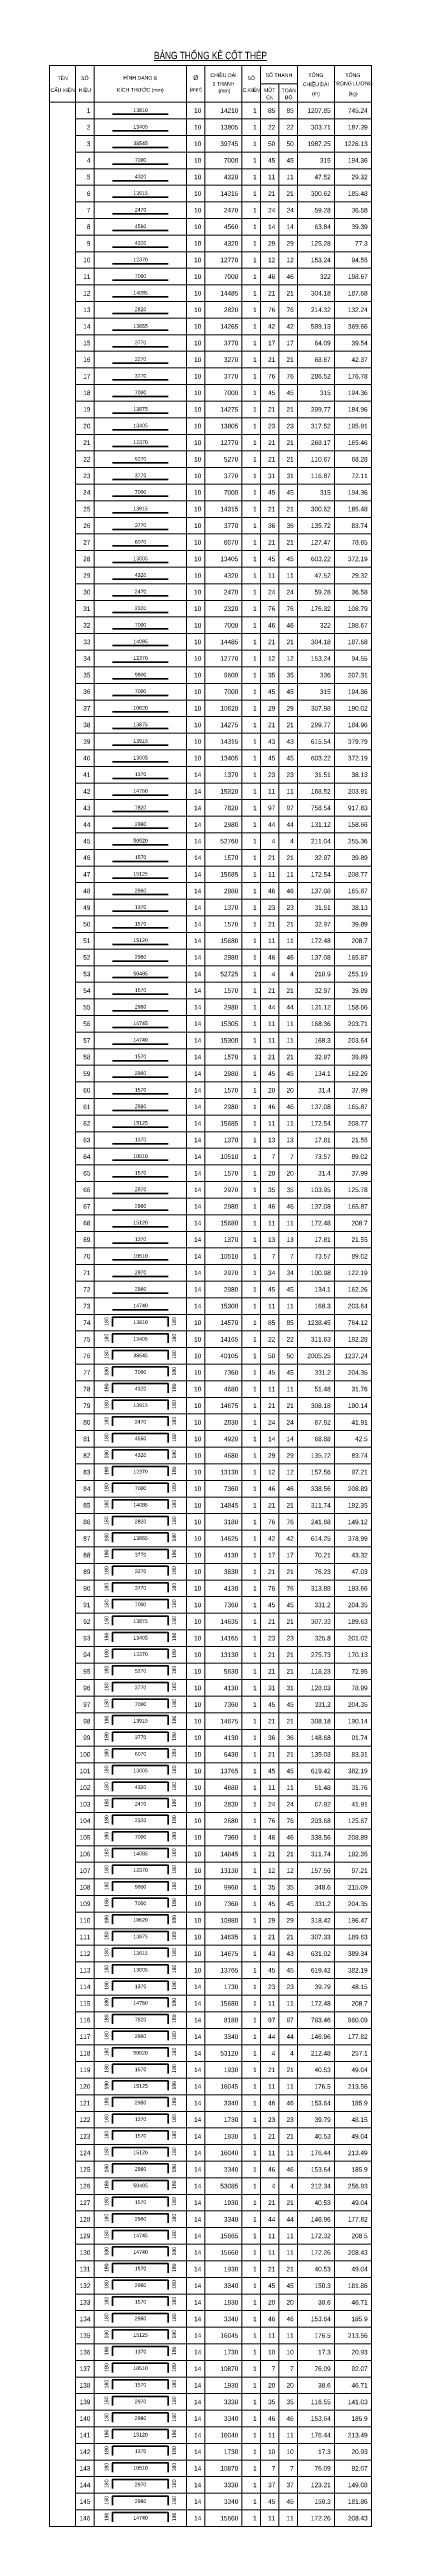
# Model space of a CAD drawing. Header units: millimetres. Extents: x -109376 to 505271, y -20580 to 113678.
# Drawn here: x -109376 to -91971, y -20580 to 113678 of the extents above; entities that cross this region are included whole.
import ezdxf
from ezdxf.enums import TextEntityAlignment as Align

# ---------------------------------------------------------------- set-up
doc = ezdxf.new("R2010")
doc.units = ezdxf.units.MM
for name, color, linetype, lineweight in [('NDC_S_REBAR', 4, 'Continuous', 35), ('NDC_S_VN TEXT', 7, 'Continuous', 20), ('NDC_Table', 3, 'Continuous', 20)]:
    doc.layers.add(name, color=color, linetype=linetype, lineweight=lineweight)
doc.styles.add('ARIAL', font='arial.ttf', dxfattribs={"width": 0.8})

# ---------------------------------------------------------------- blocks, each defined once
blk = doc.blocks.new('Tieude')
at = {"layer": 'NDC_Table'}
for p, q in [((0, 2000), (0, 0)), ((0, 2000), (17405, 2000)), ((1405, 2000), (1405, 0)), ((2405, 2000), (2405, 0)), ((7405, 2000), (7405, 0)), ((8405, 2000), (8405, 0)), ((10405, 2000), (10405, 0)), ((11405, 1000), (11405, 2000)), ((13405, 2000), (13405, 0)), ((15405, 2000), (15405, 0)), ((17405, 2000), (17405, 0)), ((0, 0), (17405, 0)), ((11405, 1000), (13405, 1000)), ((11405, 1000), (11405, 0)), ((12405, 1000), (12405, 0))]:
    blk.add_line(p, q, dxfattribs=at)
at = {"layer": 'NDC_S_VN TEXT', "style": 'ARIAL', "width": 0.8}
for s, height, p in [('%%UBẢNG THỐNG KÊ CỐT THÉP', 400, (8703, 2594)), ('TÊN', 200, (705, 1333)), ('SỐ', 200, (1905, 1333)), ('HÌNH DẠNG &', 200, (4905, 1333)), ('%%C', 250, (7905, 1333)), ('CHIỀU DÀI', 200, (9405, 1500)), ('SỐ', 200, (10905, 1333)), ('SỐ THANH', 200, (12405, 1500)), ('TỔNG', 200, (14405, 1500)), ('TỔNG', 200, (16405, 1500)), ('CẤU KIỆN', 200, (705, 667)), ('HIỆU', 200, (1905, 667)), ('KÍCH THƯỚC (mm)', 200, (4905, 667)), ('(mm)', 200, (7905, 667)), ('1 THANH', 200, (9405, 1000)), ('(mm)', 200, (9455, 599)), ('C.KIỆN', 200, (10905, 667)), ('MỘT', 200, (11905, 667)), ('CK', 200, (11905, 264)), ('TOÀN', 200, (12935, 667)), ('BỘ', 200, (12935, 271)), ('CHIỀU DÀI', 200, (14405, 1000)), ('(m)', 200, (14405, 443)), ('TRỌNG LƯỢNG', 200, (16405, 1000)), ('(kg)', 200, (16418, 443))]:
    blk.add_text(s, height=height, dxfattribs=at).set_placement(p, align=Align.MIDDLE)
blk = doc.blocks.new('dang01')
at = {"layer": 'NDC_S_REBAR'}
blk.add_line((3405, -650), (6405, -650), dxfattribs=at)
at = {"layer": 'NDC_Table'}
for p, q in [((0, 0), (0, -900)), ((1405, 0), (1405, -900)), ((2405, 0), (2405, -900)), ((7405, 0), (7405, -900)), ((8405, 0), (8405, -900)), ((10405, 0), (10405, -900)), ((11405, 0), (11405, -900)), ((12405, 0), (12405, -900)), ((13405, 0), (13405, -900)), ((15405, 0), (15405, -900)), ((17405, 0), (17405, -900)), ((1405, -900), (17405, -900))]:
    blk.add_line(p, q, dxfattribs=at)
at = {"layer": 'NDC_S_VN TEXT', "style": 'ARIAL'}
for p in [(2205, -450), (8205, -450), (10205, -450), (11205, -450), (12205, -450), (13205, -450), (15205, -450), (17205, -450)]:
    blk.add_attdef('D03', text='', height=250, dxfattribs=at).set_placement(p, align=Align.MIDDLE_RIGHT)
blk.add_attdef('00000000', text='', height=200, dxfattribs=at).set_placement((4920, -425), align=Align.MIDDLE_CENTER)
blk = doc.blocks.new('dang04')
at = {"layer": 'NDC_S_REBAR'}
blk.add_lwpolyline([(3405, -650), (3405, -150), (6405, -150), (6405, -650)], dxfattribs=at)
at = {"layer": 'NDC_Table'}
for p, q in [((0, 0), (0, -900)), ((1405, 0), (1405, -900)), ((2405, 0), (2405, -900)), ((7405, 0), (7405, -900)), ((8405, 0), (8405, -900)), ((10405, 0), (10405, -900)), ((11405, 0), (11405, -900)), ((12405, 0), (12405, -900)), ((13405, 0), (13405, -900)), ((15405, 0), (15405, -900)), ((17405, 0), (17405, -900)), ((1405, -900), (17405, -900))]:
    blk.add_line(p, q, dxfattribs=at)
at = {"layer": 'NDC_S_VN TEXT', "style": 'ARIAL'}
for p in [(2205, -450), (8205, -450), (10205, -450), (11205, -450), (12205, -450), (13205, -450), (15205, -450), (17205, -450)]:
    blk.add_attdef('D03', text='', height=250, dxfattribs=at).set_placement(p, align=Align.MIDDLE_RIGHT)
for p in [(3073, -150), (6733, -150)]:
    blk.add_attdef('D03', text='', height=200, rotation=90, dxfattribs=at).set_placement(p, align=Align.MIDDLE_RIGHT)
blk.add_attdef('D03', text='', height=200, dxfattribs=at).set_placement((4920, -425), align=Align.MIDDLE_CENTER)

msp = doc.modelspace()

# ---------------------------------------------------------------- linework, layer by layer
at = {"layer": 'NDC_Table'}
msp.add_line((-109375.9, -20580.1), (-107970.6, -20580.1), dxfattribs=at)

# ---------------------------------------------------------------- block references
msp.add_blockref('Tieude', (-109375.9, 110819.9), dxfattribs=at)
ref = msp.add_blockref('dang01', (-109375.9, 110819.9), dxfattribs=at)
ref.add_attrib('D03', '1', dxfattribs={"layer": 'NDC_S_VN TEXT', "height": 250, "style": 'ARIAL'}).set_placement((-107170.6, 110369.9), align=Align.MIDDLE_RIGHT)
ref.add_attrib('00000000', '13810', dxfattribs={"layer": 'NDC_S_VN TEXT', "height": 200, "style": 'ARIAL'}).set_placement((-104456.3, 110395.2), align=Align.MIDDLE_CENTER)
ref.add_attrib('D03', '10', dxfattribs={"layer": 'NDC_S_VN TEXT', "height": 250, "style": 'ARIAL'}).set_placement((-101170.6, 110369.9), align=Align.MIDDLE_RIGHT)
ref.add_attrib('D03', '14210', dxfattribs={"layer": 'NDC_S_VN TEXT', "height": 250, "style": 'ARIAL'}).set_placement((-99170.6, 110369.9), align=Align.MIDDLE_RIGHT)
ref.add_attrib('D03', '1', dxfattribs={"layer": 'NDC_S_VN TEXT', "height": 250, "style": 'ARIAL'}).set_placement((-98170.6, 110369.9), align=Align.MIDDLE_RIGHT)
ref.add_attrib('D03', '85', dxfattribs={"layer": 'NDC_S_VN TEXT', "height": 250, "style": 'ARIAL'}).set_placement((-97170.6, 110369.9), align=Align.MIDDLE_RIGHT)
ref.add_attrib('D03', '85', dxfattribs={"layer": 'NDC_S_VN TEXT', "height": 250, "style": 'ARIAL'}).set_placement((-96170.6, 110370.2), align=Align.MIDDLE_RIGHT)
ref.add_attrib('D03', '1207.85', dxfattribs={"layer": 'NDC_S_VN TEXT', "height": 250, "style": 'ARIAL'}).set_placement((-94170.6, 110369.9), align=Align.MIDDLE_RIGHT)
ref.add_attrib('D03', '745.24', dxfattribs={"layer": 'NDC_S_VN TEXT', "height": 250, "style": 'ARIAL'}).set_placement((-92170.6, 110369.9), align=Align.MIDDLE_RIGHT)
ref = msp.add_blockref('dang01', (-109375.9, 109919.9), dxfattribs=at)
ref.add_attrib('D03', '2', dxfattribs={"layer": 'NDC_S_VN TEXT', "height": 250, "style": 'ARIAL'}).set_placement((-107170.6, 109469.9), align=Align.MIDDLE_RIGHT)
ref.add_attrib('00000000', '13405', dxfattribs={"layer": 'NDC_S_VN TEXT', "height": 200, "style": 'ARIAL'}).set_placement((-104456.3, 109495.2), align=Align.MIDDLE_CENTER)
ref.add_attrib('D03', '10', dxfattribs={"layer": 'NDC_S_VN TEXT', "height": 250, "style": 'ARIAL'}).set_placement((-101170.6, 109469.9), align=Align.MIDDLE_RIGHT)
ref.add_attrib('D03', '13805', dxfattribs={"layer": 'NDC_S_VN TEXT', "height": 250, "style": 'ARIAL'}).set_placement((-99170.6, 109469.9), align=Align.MIDDLE_RIGHT)
ref.add_attrib('D03', '1', dxfattribs={"layer": 'NDC_S_VN TEXT', "height": 250, "style": 'ARIAL'}).set_placement((-98170.6, 109469.9), align=Align.MIDDLE_RIGHT)
ref.add_attrib('D03', '22', dxfattribs={"layer": 'NDC_S_VN TEXT', "height": 250, "style": 'ARIAL'}).set_placement((-97170.6, 109469.9), align=Align.MIDDLE_RIGHT)
ref.add_attrib('D03', '22', dxfattribs={"layer": 'NDC_S_VN TEXT', "height": 250, "style": 'ARIAL'}).set_placement((-96170.6, 109470.2), align=Align.MIDDLE_RIGHT)
ref.add_attrib('D03', '303.71', dxfattribs={"layer": 'NDC_S_VN TEXT', "height": 250, "style": 'ARIAL'}).set_placement((-94170.6, 109469.9), align=Align.MIDDLE_RIGHT)
ref.add_attrib('D03', '187.39', dxfattribs={"layer": 'NDC_S_VN TEXT', "height": 250, "style": 'ARIAL'}).set_placement((-92170.6, 109469.9), align=Align.MIDDLE_RIGHT)
ref = msp.add_blockref('dang01', (-109375.9, 109019.9), dxfattribs=at)
ref.add_attrib('D03', '3', dxfattribs={"layer": 'NDC_S_VN TEXT', "height": 250, "style": 'ARIAL'}).set_placement((-107170.6, 108569.9), align=Align.MIDDLE_RIGHT)
ref.add_attrib('00000000', '38545', dxfattribs={"layer": 'NDC_S_VN TEXT', "height": 200, "style": 'ARIAL'}).set_placement((-104456.3, 108595.2), align=Align.MIDDLE_CENTER)
ref.add_attrib('D03', '10', dxfattribs={"layer": 'NDC_S_VN TEXT', "height": 250, "style": 'ARIAL'}).set_placement((-101170.6, 108569.9), align=Align.MIDDLE_RIGHT)
ref.add_attrib('D03', '39745', dxfattribs={"layer": 'NDC_S_VN TEXT', "height": 250, "style": 'ARIAL'}).set_placement((-99170.6, 108569.9), align=Align.MIDDLE_RIGHT)
ref.add_attrib('D03', '1', dxfattribs={"layer": 'NDC_S_VN TEXT', "height": 250, "style": 'ARIAL'}).set_placement((-98170.6, 108569.9), align=Align.MIDDLE_RIGHT)
ref.add_attrib('D03', '50', dxfattribs={"layer": 'NDC_S_VN TEXT', "height": 250, "style": 'ARIAL'}).set_placement((-97170.6, 108569.9), align=Align.MIDDLE_RIGHT)
ref.add_attrib('D03', '50', dxfattribs={"layer": 'NDC_S_VN TEXT', "height": 250, "style": 'ARIAL'}).set_placement((-96170.6, 108570.2), align=Align.MIDDLE_RIGHT)
ref.add_attrib('D03', '1987.25', dxfattribs={"layer": 'NDC_S_VN TEXT', "height": 250, "style": 'ARIAL'}).set_placement((-94170.6, 108569.9), align=Align.MIDDLE_RIGHT)
ref.add_attrib('D03', '1226.13', dxfattribs={"layer": 'NDC_S_VN TEXT', "height": 250, "style": 'ARIAL'}).set_placement((-92170.6, 108569.9), align=Align.MIDDLE_RIGHT)
ref = msp.add_blockref('dang01', (-109375.9, 108119.9), dxfattribs=at)
ref.add_attrib('D03', '4', dxfattribs={"layer": 'NDC_S_VN TEXT', "height": 250, "style": 'ARIAL'}).set_placement((-107170.6, 107669.9), align=Align.MIDDLE_RIGHT)
ref.add_attrib('00000000', '7000', dxfattribs={"layer": 'NDC_S_VN TEXT', "height": 200, "style": 'ARIAL'}).set_placement((-104456.3, 107695.2), align=Align.MIDDLE_CENTER)
ref.add_attrib('D03', '10', dxfattribs={"layer": 'NDC_S_VN TEXT', "height": 250, "style": 'ARIAL'}).set_placement((-101170.6, 107669.9), align=Align.MIDDLE_RIGHT)
ref.add_attrib('D03', '7000', dxfattribs={"layer": 'NDC_S_VN TEXT', "height": 250, "style": 'ARIAL'}).set_placement((-99170.6, 107669.9), align=Align.MIDDLE_RIGHT)
ref.add_attrib('D03', '1', dxfattribs={"layer": 'NDC_S_VN TEXT', "height": 250, "style": 'ARIAL'}).set_placement((-98170.6, 107669.9), align=Align.MIDDLE_RIGHT)
ref.add_attrib('D03', '45', dxfattribs={"layer": 'NDC_S_VN TEXT', "height": 250, "style": 'ARIAL'}).set_placement((-97170.6, 107669.9), align=Align.MIDDLE_RIGHT)
ref.add_attrib('D03', '45', dxfattribs={"layer": 'NDC_S_VN TEXT', "height": 250, "style": 'ARIAL'}).set_placement((-96170.6, 107670.2), align=Align.MIDDLE_RIGHT)
ref.add_attrib('D03', '315', dxfattribs={"layer": 'NDC_S_VN TEXT', "height": 250, "style": 'ARIAL'}).set_placement((-94170.6, 107669.9), align=Align.MIDDLE_RIGHT)
ref.add_attrib('D03', '194.36', dxfattribs={"layer": 'NDC_S_VN TEXT', "height": 250, "style": 'ARIAL'}).set_placement((-92170.6, 107669.9), align=Align.MIDDLE_RIGHT)
ref = msp.add_blockref('dang01', (-109375.9, 107219.9), dxfattribs=at)
ref.add_attrib('D03', '5', dxfattribs={"layer": 'NDC_S_VN TEXT', "height": 250, "style": 'ARIAL'}).set_placement((-107170.6, 106769.9), align=Align.MIDDLE_RIGHT)
ref.add_attrib('00000000', '4320', dxfattribs={"layer": 'NDC_S_VN TEXT', "height": 200, "style": 'ARIAL'}).set_placement((-104456.3, 106795.2), align=Align.MIDDLE_CENTER)
ref.add_attrib('D03', '10', dxfattribs={"layer": 'NDC_S_VN TEXT', "height": 250, "style": 'ARIAL'}).set_placement((-101170.6, 106769.9), align=Align.MIDDLE_RIGHT)
ref.add_attrib('D03', '4320', dxfattribs={"layer": 'NDC_S_VN TEXT', "height": 250, "style": 'ARIAL'}).set_placement((-99170.6, 106769.9), align=Align.MIDDLE_RIGHT)
ref.add_attrib('D03', '1', dxfattribs={"layer": 'NDC_S_VN TEXT', "height": 250, "style": 'ARIAL'}).set_placement((-98170.6, 106769.9), align=Align.MIDDLE_RIGHT)
ref.add_attrib('D03', '11', dxfattribs={"layer": 'NDC_S_VN TEXT', "height": 250, "style": 'ARIAL'}).set_placement((-97170.6, 106769.9), align=Align.MIDDLE_RIGHT)
ref.add_attrib('D03', '11', dxfattribs={"layer": 'NDC_S_VN TEXT', "height": 250, "style": 'ARIAL'}).set_placement((-96170.6, 106770.2), align=Align.MIDDLE_RIGHT)
ref.add_attrib('D03', '47.52', dxfattribs={"layer": 'NDC_S_VN TEXT', "height": 250, "style": 'ARIAL'}).set_placement((-94170.6, 106769.9), align=Align.MIDDLE_RIGHT)
ref.add_attrib('D03', '29.32', dxfattribs={"layer": 'NDC_S_VN TEXT', "height": 250, "style": 'ARIAL'}).set_placement((-92170.6, 106769.9), align=Align.MIDDLE_RIGHT)
ref = msp.add_blockref('dang01', (-109375.9, 106319.9), dxfattribs=at)
ref.add_attrib('D03', '6', dxfattribs={"layer": 'NDC_S_VN TEXT', "height": 250, "style": 'ARIAL'}).set_placement((-107170.6, 105869.9), align=Align.MIDDLE_RIGHT)
ref.add_attrib('00000000', '13915', dxfattribs={"layer": 'NDC_S_VN TEXT', "height": 200, "style": 'ARIAL'}).set_placement((-104456.3, 105895.2), align=Align.MIDDLE_CENTER)
ref.add_attrib('D03', '10', dxfattribs={"layer": 'NDC_S_VN TEXT', "height": 250, "style": 'ARIAL'}).set_placement((-101170.6, 105869.9), align=Align.MIDDLE_RIGHT)
ref.add_attrib('D03', '14315', dxfattribs={"layer": 'NDC_S_VN TEXT', "height": 250, "style": 'ARIAL'}).set_placement((-99170.6, 105869.9), align=Align.MIDDLE_RIGHT)
ref.add_attrib('D03', '1', dxfattribs={"layer": 'NDC_S_VN TEXT', "height": 250, "style": 'ARIAL'}).set_placement((-98170.6, 105869.9), align=Align.MIDDLE_RIGHT)
ref.add_attrib('D03', '21', dxfattribs={"layer": 'NDC_S_VN TEXT', "height": 250, "style": 'ARIAL'}).set_placement((-97170.6, 105869.9), align=Align.MIDDLE_RIGHT)
ref.add_attrib('D03', '21', dxfattribs={"layer": 'NDC_S_VN TEXT', "height": 250, "style": 'ARIAL'}).set_placement((-96170.6, 105870.2), align=Align.MIDDLE_RIGHT)
ref.add_attrib('D03', '300.62', dxfattribs={"layer": 'NDC_S_VN TEXT', "height": 250, "style": 'ARIAL'}).set_placement((-94170.6, 105869.9), align=Align.MIDDLE_RIGHT)
ref.add_attrib('D03', '185.48', dxfattribs={"layer": 'NDC_S_VN TEXT', "height": 250, "style": 'ARIAL'}).set_placement((-92170.6, 105869.9), align=Align.MIDDLE_RIGHT)
ref = msp.add_blockref('dang01', (-109375.9, 105419.9), dxfattribs=at)
ref.add_attrib('D03', '7', dxfattribs={"layer": 'NDC_S_VN TEXT', "height": 250, "style": 'ARIAL'}).set_placement((-107170.6, 104969.9), align=Align.MIDDLE_RIGHT)
ref.add_attrib('00000000', '2470', dxfattribs={"layer": 'NDC_S_VN TEXT', "height": 200, "style": 'ARIAL'}).set_placement((-104456.3, 104995.2), align=Align.MIDDLE_CENTER)
ref.add_attrib('D03', '10', dxfattribs={"layer": 'NDC_S_VN TEXT', "height": 250, "style": 'ARIAL'}).set_placement((-101170.6, 104969.9), align=Align.MIDDLE_RIGHT)
ref.add_attrib('D03', '2470', dxfattribs={"layer": 'NDC_S_VN TEXT', "height": 250, "style": 'ARIAL'}).set_placement((-99170.6, 104969.9), align=Align.MIDDLE_RIGHT)
ref.add_attrib('D03', '1', dxfattribs={"layer": 'NDC_S_VN TEXT', "height": 250, "style": 'ARIAL'}).set_placement((-98170.6, 104969.9), align=Align.MIDDLE_RIGHT)
ref.add_attrib('D03', '24', dxfattribs={"layer": 'NDC_S_VN TEXT', "height": 250, "style": 'ARIAL'}).set_placement((-97170.6, 104969.9), align=Align.MIDDLE_RIGHT)
ref.add_attrib('D03', '24', dxfattribs={"layer": 'NDC_S_VN TEXT', "height": 250, "style": 'ARIAL'}).set_placement((-96170.6, 104970.2), align=Align.MIDDLE_RIGHT)
ref.add_attrib('D03', '59.28', dxfattribs={"layer": 'NDC_S_VN TEXT', "height": 250, "style": 'ARIAL'}).set_placement((-94170.6, 104969.9), align=Align.MIDDLE_RIGHT)
ref.add_attrib('D03', '36.58', dxfattribs={"layer": 'NDC_S_VN TEXT', "height": 250, "style": 'ARIAL'}).set_placement((-92170.6, 104969.9), align=Align.MIDDLE_RIGHT)
ref = msp.add_blockref('dang01', (-109375.9, 104519.9), dxfattribs=at)
ref.add_attrib('D03', '8', dxfattribs={"layer": 'NDC_S_VN TEXT', "height": 250, "style": 'ARIAL'}).set_placement((-107170.6, 104069.9), align=Align.MIDDLE_RIGHT)
ref.add_attrib('00000000', '4560', dxfattribs={"layer": 'NDC_S_VN TEXT', "height": 200, "style": 'ARIAL'}).set_placement((-104456.3, 104095.2), align=Align.MIDDLE_CENTER)
ref.add_attrib('D03', '10', dxfattribs={"layer": 'NDC_S_VN TEXT', "height": 250, "style": 'ARIAL'}).set_placement((-101170.6, 104069.9), align=Align.MIDDLE_RIGHT)
ref.add_attrib('D03', '4560', dxfattribs={"layer": 'NDC_S_VN TEXT', "height": 250, "style": 'ARIAL'}).set_placement((-99170.6, 104069.9), align=Align.MIDDLE_RIGHT)
ref.add_attrib('D03', '1', dxfattribs={"layer": 'NDC_S_VN TEXT', "height": 250, "style": 'ARIAL'}).set_placement((-98170.6, 104069.9), align=Align.MIDDLE_RIGHT)
ref.add_attrib('D03', '14', dxfattribs={"layer": 'NDC_S_VN TEXT', "height": 250, "style": 'ARIAL'}).set_placement((-97170.6, 104069.9), align=Align.MIDDLE_RIGHT)
ref.add_attrib('D03', '14', dxfattribs={"layer": 'NDC_S_VN TEXT', "height": 250, "style": 'ARIAL'}).set_placement((-96170.6, 104070.2), align=Align.MIDDLE_RIGHT)
ref.add_attrib('D03', '63.84', dxfattribs={"layer": 'NDC_S_VN TEXT', "height": 250, "style": 'ARIAL'}).set_placement((-94170.6, 104069.9), align=Align.MIDDLE_RIGHT)
ref.add_attrib('D03', '39.39', dxfattribs={"layer": 'NDC_S_VN TEXT', "height": 250, "style": 'ARIAL'}).set_placement((-92170.6, 104069.9), align=Align.MIDDLE_RIGHT)
ref = msp.add_blockref('dang01', (-109375.9, 103619.9), dxfattribs=at)
ref.add_attrib('D03', '9', dxfattribs={"layer": 'NDC_S_VN TEXT', "height": 250, "style": 'ARIAL'}).set_placement((-107170.6, 103169.9), align=Align.MIDDLE_RIGHT)
ref.add_attrib('00000000', '4320', dxfattribs={"layer": 'NDC_S_VN TEXT', "height": 200, "style": 'ARIAL'}).set_placement((-104456.3, 103195.2), align=Align.MIDDLE_CENTER)
ref.add_attrib('D03', '10', dxfattribs={"layer": 'NDC_S_VN TEXT', "height": 250, "style": 'ARIAL'}).set_placement((-101170.6, 103169.9), align=Align.MIDDLE_RIGHT)
ref.add_attrib('D03', '4320', dxfattribs={"layer": 'NDC_S_VN TEXT', "height": 250, "style": 'ARIAL'}).set_placement((-99170.6, 103169.9), align=Align.MIDDLE_RIGHT)
ref.add_attrib('D03', '1', dxfattribs={"layer": 'NDC_S_VN TEXT', "height": 250, "style": 'ARIAL'}).set_placement((-98170.6, 103169.9), align=Align.MIDDLE_RIGHT)
ref.add_attrib('D03', '29', dxfattribs={"layer": 'NDC_S_VN TEXT', "height": 250, "style": 'ARIAL'}).set_placement((-97170.6, 103169.9), align=Align.MIDDLE_RIGHT)
ref.add_attrib('D03', '29', dxfattribs={"layer": 'NDC_S_VN TEXT', "height": 250, "style": 'ARIAL'}).set_placement((-96170.6, 103170.2), align=Align.MIDDLE_RIGHT)
ref.add_attrib('D03', '125.28', dxfattribs={"layer": 'NDC_S_VN TEXT', "height": 250, "style": 'ARIAL'}).set_placement((-94170.6, 103169.9), align=Align.MIDDLE_RIGHT)
ref.add_attrib('D03', '77.3', dxfattribs={"layer": 'NDC_S_VN TEXT', "height": 250, "style": 'ARIAL'}).set_placement((-92170.6, 103169.9), align=Align.MIDDLE_RIGHT)
ref = msp.add_blockref('dang01', (-109375.9, 102719.9), dxfattribs=at)
ref.add_attrib('D03', '10', dxfattribs={"layer": 'NDC_S_VN TEXT', "height": 250, "style": 'ARIAL'}).set_placement((-107170.6, 102269.9), align=Align.MIDDLE_RIGHT)
ref.add_attrib('00000000', '12370', dxfattribs={"layer": 'NDC_S_VN TEXT', "height": 200, "style": 'ARIAL'}).set_placement((-104456.3, 102295.2), align=Align.MIDDLE_CENTER)
ref.add_attrib('D03', '10', dxfattribs={"layer": 'NDC_S_VN TEXT', "height": 250, "style": 'ARIAL'}).set_placement((-101170.6, 102269.9), align=Align.MIDDLE_RIGHT)
ref.add_attrib('D03', '12770', dxfattribs={"layer": 'NDC_S_VN TEXT', "height": 250, "style": 'ARIAL'}).set_placement((-99170.6, 102269.9), align=Align.MIDDLE_RIGHT)
ref.add_attrib('D03', '1', dxfattribs={"layer": 'NDC_S_VN TEXT', "height": 250, "style": 'ARIAL'}).set_placement((-98170.6, 102269.9), align=Align.MIDDLE_RIGHT)
ref.add_attrib('D03', '12', dxfattribs={"layer": 'NDC_S_VN TEXT', "height": 250, "style": 'ARIAL'}).set_placement((-97170.6, 102269.9), align=Align.MIDDLE_RIGHT)
ref.add_attrib('D03', '12', dxfattribs={"layer": 'NDC_S_VN TEXT', "height": 250, "style": 'ARIAL'}).set_placement((-96170.6, 102270.2), align=Align.MIDDLE_RIGHT)
ref.add_attrib('D03', '153.24', dxfattribs={"layer": 'NDC_S_VN TEXT', "height": 250, "style": 'ARIAL'}).set_placement((-94170.6, 102269.9), align=Align.MIDDLE_RIGHT)
ref.add_attrib('D03', '94.55', dxfattribs={"layer": 'NDC_S_VN TEXT', "height": 250, "style": 'ARIAL'}).set_placement((-92170.6, 102269.9), align=Align.MIDDLE_RIGHT)
ref = msp.add_blockref('dang01', (-109375.9, 101819.9), dxfattribs=at)
ref.add_attrib('D03', '11', dxfattribs={"layer": 'NDC_S_VN TEXT', "height": 250, "style": 'ARIAL'}).set_placement((-107170.6, 101369.9), align=Align.MIDDLE_RIGHT)
ref.add_attrib('00000000', '7000', dxfattribs={"layer": 'NDC_S_VN TEXT', "height": 200, "style": 'ARIAL'}).set_placement((-104456.3, 101395.2), align=Align.MIDDLE_CENTER)
ref.add_attrib('D03', '10', dxfattribs={"layer": 'NDC_S_VN TEXT', "height": 250, "style": 'ARIAL'}).set_placement((-101170.6, 101369.9), align=Align.MIDDLE_RIGHT)
ref.add_attrib('D03', '7000', dxfattribs={"layer": 'NDC_S_VN TEXT', "height": 250, "style": 'ARIAL'}).set_placement((-99170.6, 101369.9), align=Align.MIDDLE_RIGHT)
ref.add_attrib('D03', '1', dxfattribs={"layer": 'NDC_S_VN TEXT', "height": 250, "style": 'ARIAL'}).set_placement((-98170.6, 101369.9), align=Align.MIDDLE_RIGHT)
ref.add_attrib('D03', '46', dxfattribs={"layer": 'NDC_S_VN TEXT', "height": 250, "style": 'ARIAL'}).set_placement((-97170.6, 101369.9), align=Align.MIDDLE_RIGHT)
ref.add_attrib('D03', '46', dxfattribs={"layer": 'NDC_S_VN TEXT', "height": 250, "style": 'ARIAL'}).set_placement((-96170.6, 101370.2), align=Align.MIDDLE_RIGHT)
ref.add_attrib('D03', '322', dxfattribs={"layer": 'NDC_S_VN TEXT', "height": 250, "style": 'ARIAL'}).set_placement((-94170.6, 101369.9), align=Align.MIDDLE_RIGHT)
ref.add_attrib('D03', '198.67', dxfattribs={"layer": 'NDC_S_VN TEXT', "height": 250, "style": 'ARIAL'}).set_placement((-92170.6, 101369.9), align=Align.MIDDLE_RIGHT)
ref = msp.add_blockref('dang01', (-109375.9, 100919.9), dxfattribs=at)
ref.add_attrib('D03', '12', dxfattribs={"layer": 'NDC_S_VN TEXT', "height": 250, "style": 'ARIAL'}).set_placement((-107170.6, 100469.9), align=Align.MIDDLE_RIGHT)
ref.add_attrib('00000000', '14085', dxfattribs={"layer": 'NDC_S_VN TEXT', "height": 200, "style": 'ARIAL'}).set_placement((-104456.3, 100495.2), align=Align.MIDDLE_CENTER)
ref.add_attrib('D03', '10', dxfattribs={"layer": 'NDC_S_VN TEXT', "height": 250, "style": 'ARIAL'}).set_placement((-101170.6, 100469.9), align=Align.MIDDLE_RIGHT)
ref.add_attrib('D03', '14485', dxfattribs={"layer": 'NDC_S_VN TEXT', "height": 250, "style": 'ARIAL'}).set_placement((-99170.6, 100469.9), align=Align.MIDDLE_RIGHT)
ref.add_attrib('D03', '1', dxfattribs={"layer": 'NDC_S_VN TEXT', "height": 250, "style": 'ARIAL'}).set_placement((-98170.6, 100469.9), align=Align.MIDDLE_RIGHT)
ref.add_attrib('D03', '21', dxfattribs={"layer": 'NDC_S_VN TEXT', "height": 250, "style": 'ARIAL'}).set_placement((-97170.6, 100469.9), align=Align.MIDDLE_RIGHT)
ref.add_attrib('D03', '21', dxfattribs={"layer": 'NDC_S_VN TEXT', "height": 250, "style": 'ARIAL'}).set_placement((-96170.6, 100470.2), align=Align.MIDDLE_RIGHT)
ref.add_attrib('D03', '304.18', dxfattribs={"layer": 'NDC_S_VN TEXT', "height": 250, "style": 'ARIAL'}).set_placement((-94170.6, 100469.9), align=Align.MIDDLE_RIGHT)
ref.add_attrib('D03', '187.68', dxfattribs={"layer": 'NDC_S_VN TEXT', "height": 250, "style": 'ARIAL'}).set_placement((-92170.6, 100469.9), align=Align.MIDDLE_RIGHT)
ref = msp.add_blockref('dang01', (-109375.9, 100019.9), dxfattribs=at)
ref.add_attrib('D03', '13', dxfattribs={"layer": 'NDC_S_VN TEXT', "height": 250, "style": 'ARIAL'}).set_placement((-107170.6, 99569.9), align=Align.MIDDLE_RIGHT)
ref.add_attrib('00000000', '2820', dxfattribs={"layer": 'NDC_S_VN TEXT', "height": 200, "style": 'ARIAL'}).set_placement((-104456.3, 99595.2), align=Align.MIDDLE_CENTER)
ref.add_attrib('D03', '10', dxfattribs={"layer": 'NDC_S_VN TEXT', "height": 250, "style": 'ARIAL'}).set_placement((-101170.6, 99569.9), align=Align.MIDDLE_RIGHT)
ref.add_attrib('D03', '2820', dxfattribs={"layer": 'NDC_S_VN TEXT', "height": 250, "style": 'ARIAL'}).set_placement((-99170.6, 99569.9), align=Align.MIDDLE_RIGHT)
ref.add_attrib('D03', '1', dxfattribs={"layer": 'NDC_S_VN TEXT', "height": 250, "style": 'ARIAL'}).set_placement((-98170.6, 99569.9), align=Align.MIDDLE_RIGHT)
ref.add_attrib('D03', '76', dxfattribs={"layer": 'NDC_S_VN TEXT', "height": 250, "style": 'ARIAL'}).set_placement((-97170.6, 99569.9), align=Align.MIDDLE_RIGHT)
ref.add_attrib('D03', '76', dxfattribs={"layer": 'NDC_S_VN TEXT', "height": 250, "style": 'ARIAL'}).set_placement((-96170.6, 99570.2), align=Align.MIDDLE_RIGHT)
ref.add_attrib('D03', '214.32', dxfattribs={"layer": 'NDC_S_VN TEXT', "height": 250, "style": 'ARIAL'}).set_placement((-94170.6, 99569.9), align=Align.MIDDLE_RIGHT)
ref.add_attrib('D03', '132.24', dxfattribs={"layer": 'NDC_S_VN TEXT', "height": 250, "style": 'ARIAL'}).set_placement((-92170.6, 99569.9), align=Align.MIDDLE_RIGHT)
ref = msp.add_blockref('dang01', (-109375.9, 99119.9), dxfattribs=at)
ref.add_attrib('D03', '14', dxfattribs={"layer": 'NDC_S_VN TEXT', "height": 250, "style": 'ARIAL'}).set_placement((-107170.6, 98669.9), align=Align.MIDDLE_RIGHT)
ref.add_attrib('00000000', '13865', dxfattribs={"layer": 'NDC_S_VN TEXT', "height": 200, "style": 'ARIAL'}).set_placement((-104456.3, 98695.2), align=Align.MIDDLE_CENTER)
ref.add_attrib('D03', '10', dxfattribs={"layer": 'NDC_S_VN TEXT', "height": 250, "style": 'ARIAL'}).set_placement((-101170.6, 98669.9), align=Align.MIDDLE_RIGHT)
ref.add_attrib('D03', '14265', dxfattribs={"layer": 'NDC_S_VN TEXT', "height": 250, "style": 'ARIAL'}).set_placement((-99170.6, 98669.9), align=Align.MIDDLE_RIGHT)
ref.add_attrib('D03', '1', dxfattribs={"layer": 'NDC_S_VN TEXT', "height": 250, "style": 'ARIAL'}).set_placement((-98170.6, 98669.9), align=Align.MIDDLE_RIGHT)
ref.add_attrib('D03', '42', dxfattribs={"layer": 'NDC_S_VN TEXT', "height": 250, "style": 'ARIAL'}).set_placement((-97170.6, 98669.9), align=Align.MIDDLE_RIGHT)
ref.add_attrib('D03', '42', dxfattribs={"layer": 'NDC_S_VN TEXT', "height": 250, "style": 'ARIAL'}).set_placement((-96170.6, 98670.2), align=Align.MIDDLE_RIGHT)
ref.add_attrib('D03', '599.13', dxfattribs={"layer": 'NDC_S_VN TEXT', "height": 250, "style": 'ARIAL'}).set_placement((-94170.6, 98669.9), align=Align.MIDDLE_RIGHT)
ref.add_attrib('D03', '369.66', dxfattribs={"layer": 'NDC_S_VN TEXT', "height": 250, "style": 'ARIAL'}).set_placement((-92170.6, 98669.9), align=Align.MIDDLE_RIGHT)
ref = msp.add_blockref('dang01', (-109375.9, 98219.9), dxfattribs=at)
ref.add_attrib('D03', '15', dxfattribs={"layer": 'NDC_S_VN TEXT', "height": 250, "style": 'ARIAL'}).set_placement((-107170.6, 97769.9), align=Align.MIDDLE_RIGHT)
ref.add_attrib('00000000', '3770', dxfattribs={"layer": 'NDC_S_VN TEXT', "height": 200, "style": 'ARIAL'}).set_placement((-104456.3, 97795.2), align=Align.MIDDLE_CENTER)
ref.add_attrib('D03', '10', dxfattribs={"layer": 'NDC_S_VN TEXT', "height": 250, "style": 'ARIAL'}).set_placement((-101170.6, 97769.9), align=Align.MIDDLE_RIGHT)
ref.add_attrib('D03', '3770', dxfattribs={"layer": 'NDC_S_VN TEXT', "height": 250, "style": 'ARIAL'}).set_placement((-99170.6, 97769.9), align=Align.MIDDLE_RIGHT)
ref.add_attrib('D03', '1', dxfattribs={"layer": 'NDC_S_VN TEXT', "height": 250, "style": 'ARIAL'}).set_placement((-98170.6, 97769.9), align=Align.MIDDLE_RIGHT)
ref.add_attrib('D03', '17', dxfattribs={"layer": 'NDC_S_VN TEXT', "height": 250, "style": 'ARIAL'}).set_placement((-97170.6, 97769.9), align=Align.MIDDLE_RIGHT)
ref.add_attrib('D03', '17', dxfattribs={"layer": 'NDC_S_VN TEXT', "height": 250, "style": 'ARIAL'}).set_placement((-96170.6, 97770.2), align=Align.MIDDLE_RIGHT)
ref.add_attrib('D03', '64.09', dxfattribs={"layer": 'NDC_S_VN TEXT', "height": 250, "style": 'ARIAL'}).set_placement((-94170.6, 97769.9), align=Align.MIDDLE_RIGHT)
ref.add_attrib('D03', '39.54', dxfattribs={"layer": 'NDC_S_VN TEXT', "height": 250, "style": 'ARIAL'}).set_placement((-92170.6, 97769.9), align=Align.MIDDLE_RIGHT)
ref = msp.add_blockref('dang01', (-109375.9, 97319.9), dxfattribs=at)
ref.add_attrib('D03', '16', dxfattribs={"layer": 'NDC_S_VN TEXT', "height": 250, "style": 'ARIAL'}).set_placement((-107170.6, 96869.9), align=Align.MIDDLE_RIGHT)
ref.add_attrib('00000000', '3270', dxfattribs={"layer": 'NDC_S_VN TEXT', "height": 200, "style": 'ARIAL'}).set_placement((-104456.3, 96895.2), align=Align.MIDDLE_CENTER)
ref.add_attrib('D03', '10', dxfattribs={"layer": 'NDC_S_VN TEXT', "height": 250, "style": 'ARIAL'}).set_placement((-101170.6, 96869.9), align=Align.MIDDLE_RIGHT)
ref.add_attrib('D03', '3270', dxfattribs={"layer": 'NDC_S_VN TEXT', "height": 250, "style": 'ARIAL'}).set_placement((-99170.6, 96869.9), align=Align.MIDDLE_RIGHT)
ref.add_attrib('D03', '1', dxfattribs={"layer": 'NDC_S_VN TEXT', "height": 250, "style": 'ARIAL'}).set_placement((-98170.6, 96869.9), align=Align.MIDDLE_RIGHT)
ref.add_attrib('D03', '21', dxfattribs={"layer": 'NDC_S_VN TEXT', "height": 250, "style": 'ARIAL'}).set_placement((-97170.6, 96869.9), align=Align.MIDDLE_RIGHT)
ref.add_attrib('D03', '21', dxfattribs={"layer": 'NDC_S_VN TEXT', "height": 250, "style": 'ARIAL'}).set_placement((-96170.6, 96870.2), align=Align.MIDDLE_RIGHT)
ref.add_attrib('D03', '68.67', dxfattribs={"layer": 'NDC_S_VN TEXT', "height": 250, "style": 'ARIAL'}).set_placement((-94170.6, 96869.9), align=Align.MIDDLE_RIGHT)
ref.add_attrib('D03', '42.37', dxfattribs={"layer": 'NDC_S_VN TEXT', "height": 250, "style": 'ARIAL'}).set_placement((-92170.6, 96869.9), align=Align.MIDDLE_RIGHT)
ref = msp.add_blockref('dang01', (-109375.9, 96419.9), dxfattribs=at)
ref.add_attrib('D03', '17', dxfattribs={"layer": 'NDC_S_VN TEXT', "height": 250, "style": 'ARIAL'}).set_placement((-107170.6, 95969.9), align=Align.MIDDLE_RIGHT)
ref.add_attrib('00000000', '3770', dxfattribs={"layer": 'NDC_S_VN TEXT', "height": 200, "style": 'ARIAL'}).set_placement((-104456.3, 95995.2), align=Align.MIDDLE_CENTER)
ref.add_attrib('D03', '10', dxfattribs={"layer": 'NDC_S_VN TEXT', "height": 250, "style": 'ARIAL'}).set_placement((-101170.6, 95969.9), align=Align.MIDDLE_RIGHT)
ref.add_attrib('D03', '3770', dxfattribs={"layer": 'NDC_S_VN TEXT', "height": 250, "style": 'ARIAL'}).set_placement((-99170.6, 95969.9), align=Align.MIDDLE_RIGHT)
ref.add_attrib('D03', '1', dxfattribs={"layer": 'NDC_S_VN TEXT', "height": 250, "style": 'ARIAL'}).set_placement((-98170.6, 95969.9), align=Align.MIDDLE_RIGHT)
ref.add_attrib('D03', '76', dxfattribs={"layer": 'NDC_S_VN TEXT', "height": 250, "style": 'ARIAL'}).set_placement((-97170.6, 95969.9), align=Align.MIDDLE_RIGHT)
ref.add_attrib('D03', '76', dxfattribs={"layer": 'NDC_S_VN TEXT', "height": 250, "style": 'ARIAL'}).set_placement((-96170.6, 95970.2), align=Align.MIDDLE_RIGHT)
ref.add_attrib('D03', '286.52', dxfattribs={"layer": 'NDC_S_VN TEXT', "height": 250, "style": 'ARIAL'}).set_placement((-94170.6, 95969.9), align=Align.MIDDLE_RIGHT)
ref.add_attrib('D03', '176.78', dxfattribs={"layer": 'NDC_S_VN TEXT', "height": 250, "style": 'ARIAL'}).set_placement((-92170.6, 95969.9), align=Align.MIDDLE_RIGHT)
ref = msp.add_blockref('dang01', (-109375.9, 95519.9), dxfattribs=at)
ref.add_attrib('D03', '18', dxfattribs={"layer": 'NDC_S_VN TEXT', "height": 250, "style": 'ARIAL'}).set_placement((-107170.6, 95069.9), align=Align.MIDDLE_RIGHT)
ref.add_attrib('00000000', '7000', dxfattribs={"layer": 'NDC_S_VN TEXT', "height": 200, "style": 'ARIAL'}).set_placement((-104456.3, 95095.2), align=Align.MIDDLE_CENTER)
ref.add_attrib('D03', '10', dxfattribs={"layer": 'NDC_S_VN TEXT', "height": 250, "style": 'ARIAL'}).set_placement((-101170.6, 95069.9), align=Align.MIDDLE_RIGHT)
ref.add_attrib('D03', '7000', dxfattribs={"layer": 'NDC_S_VN TEXT', "height": 250, "style": 'ARIAL'}).set_placement((-99170.6, 95069.9), align=Align.MIDDLE_RIGHT)
ref.add_attrib('D03', '1', dxfattribs={"layer": 'NDC_S_VN TEXT', "height": 250, "style": 'ARIAL'}).set_placement((-98170.6, 95069.9), align=Align.MIDDLE_RIGHT)
ref.add_attrib('D03', '45', dxfattribs={"layer": 'NDC_S_VN TEXT', "height": 250, "style": 'ARIAL'}).set_placement((-97170.6, 95069.9), align=Align.MIDDLE_RIGHT)
ref.add_attrib('D03', '45', dxfattribs={"layer": 'NDC_S_VN TEXT', "height": 250, "style": 'ARIAL'}).set_placement((-96170.6, 95070.2), align=Align.MIDDLE_RIGHT)
ref.add_attrib('D03', '315', dxfattribs={"layer": 'NDC_S_VN TEXT', "height": 250, "style": 'ARIAL'}).set_placement((-94170.6, 95069.9), align=Align.MIDDLE_RIGHT)
ref.add_attrib('D03', '194.36', dxfattribs={"layer": 'NDC_S_VN TEXT', "height": 250, "style": 'ARIAL'}).set_placement((-92170.6, 95069.9), align=Align.MIDDLE_RIGHT)
ref = msp.add_blockref('dang01', (-109375.9, 94619.9), dxfattribs=at)
ref.add_attrib('D03', '19', dxfattribs={"layer": 'NDC_S_VN TEXT', "height": 250, "style": 'ARIAL'}).set_placement((-107170.6, 94169.9), align=Align.MIDDLE_RIGHT)
ref.add_attrib('00000000', '13875', dxfattribs={"layer": 'NDC_S_VN TEXT', "height": 200, "style": 'ARIAL'}).set_placement((-104456.3, 94195.2), align=Align.MIDDLE_CENTER)
ref.add_attrib('D03', '10', dxfattribs={"layer": 'NDC_S_VN TEXT', "height": 250, "style": 'ARIAL'}).set_placement((-101170.6, 94169.9), align=Align.MIDDLE_RIGHT)
ref.add_attrib('D03', '14275', dxfattribs={"layer": 'NDC_S_VN TEXT', "height": 250, "style": 'ARIAL'}).set_placement((-99170.6, 94169.9), align=Align.MIDDLE_RIGHT)
ref.add_attrib('D03', '1', dxfattribs={"layer": 'NDC_S_VN TEXT', "height": 250, "style": 'ARIAL'}).set_placement((-98170.6, 94169.9), align=Align.MIDDLE_RIGHT)
ref.add_attrib('D03', '21', dxfattribs={"layer": 'NDC_S_VN TEXT', "height": 250, "style": 'ARIAL'}).set_placement((-97170.6, 94169.9), align=Align.MIDDLE_RIGHT)
ref.add_attrib('D03', '21', dxfattribs={"layer": 'NDC_S_VN TEXT', "height": 250, "style": 'ARIAL'}).set_placement((-96170.6, 94170.2), align=Align.MIDDLE_RIGHT)
ref.add_attrib('D03', '299.77', dxfattribs={"layer": 'NDC_S_VN TEXT', "height": 250, "style": 'ARIAL'}).set_placement((-94170.6, 94169.9), align=Align.MIDDLE_RIGHT)
ref.add_attrib('D03', '184.96', dxfattribs={"layer": 'NDC_S_VN TEXT', "height": 250, "style": 'ARIAL'}).set_placement((-92170.6, 94169.9), align=Align.MIDDLE_RIGHT)
ref = msp.add_blockref('dang01', (-109375.9, 93719.9), dxfattribs=at)
ref.add_attrib('D03', '20', dxfattribs={"layer": 'NDC_S_VN TEXT', "height": 250, "style": 'ARIAL'}).set_placement((-107170.6, 93269.9), align=Align.MIDDLE_RIGHT)
ref.add_attrib('00000000', '13405', dxfattribs={"layer": 'NDC_S_VN TEXT', "height": 200, "style": 'ARIAL'}).set_placement((-104456.3, 93295.2), align=Align.MIDDLE_CENTER)
ref.add_attrib('D03', '10', dxfattribs={"layer": 'NDC_S_VN TEXT', "height": 250, "style": 'ARIAL'}).set_placement((-101170.6, 93269.9), align=Align.MIDDLE_RIGHT)
ref.add_attrib('D03', '13805', dxfattribs={"layer": 'NDC_S_VN TEXT', "height": 250, "style": 'ARIAL'}).set_placement((-99170.6, 93269.9), align=Align.MIDDLE_RIGHT)
ref.add_attrib('D03', '1', dxfattribs={"layer": 'NDC_S_VN TEXT', "height": 250, "style": 'ARIAL'}).set_placement((-98170.6, 93269.9), align=Align.MIDDLE_RIGHT)
ref.add_attrib('D03', '23', dxfattribs={"layer": 'NDC_S_VN TEXT', "height": 250, "style": 'ARIAL'}).set_placement((-97170.6, 93269.9), align=Align.MIDDLE_RIGHT)
ref.add_attrib('D03', '23', dxfattribs={"layer": 'NDC_S_VN TEXT', "height": 250, "style": 'ARIAL'}).set_placement((-96170.6, 93270.2), align=Align.MIDDLE_RIGHT)
ref.add_attrib('D03', '317.52', dxfattribs={"layer": 'NDC_S_VN TEXT', "height": 250, "style": 'ARIAL'}).set_placement((-94170.6, 93269.9), align=Align.MIDDLE_RIGHT)
ref.add_attrib('D03', '195.91', dxfattribs={"layer": 'NDC_S_VN TEXT', "height": 250, "style": 'ARIAL'}).set_placement((-92170.6, 93269.9), align=Align.MIDDLE_RIGHT)
ref = msp.add_blockref('dang01', (-109375.9, 92819.9), dxfattribs=at)
ref.add_attrib('D03', '21', dxfattribs={"layer": 'NDC_S_VN TEXT', "height": 250, "style": 'ARIAL'}).set_placement((-107170.6, 92369.9), align=Align.MIDDLE_RIGHT)
ref.add_attrib('00000000', '12370', dxfattribs={"layer": 'NDC_S_VN TEXT', "height": 200, "style": 'ARIAL'}).set_placement((-104456.3, 92395.2), align=Align.MIDDLE_CENTER)
ref.add_attrib('D03', '10', dxfattribs={"layer": 'NDC_S_VN TEXT', "height": 250, "style": 'ARIAL'}).set_placement((-101170.6, 92369.9), align=Align.MIDDLE_RIGHT)
ref.add_attrib('D03', '12770', dxfattribs={"layer": 'NDC_S_VN TEXT', "height": 250, "style": 'ARIAL'}).set_placement((-99170.6, 92369.9), align=Align.MIDDLE_RIGHT)
ref.add_attrib('D03', '1', dxfattribs={"layer": 'NDC_S_VN TEXT', "height": 250, "style": 'ARIAL'}).set_placement((-98170.6, 92369.9), align=Align.MIDDLE_RIGHT)
ref.add_attrib('D03', '21', dxfattribs={"layer": 'NDC_S_VN TEXT', "height": 250, "style": 'ARIAL'}).set_placement((-97170.6, 92369.9), align=Align.MIDDLE_RIGHT)
ref.add_attrib('D03', '21', dxfattribs={"layer": 'NDC_S_VN TEXT', "height": 250, "style": 'ARIAL'}).set_placement((-96170.6, 92370.2), align=Align.MIDDLE_RIGHT)
ref.add_attrib('D03', '268.17', dxfattribs={"layer": 'NDC_S_VN TEXT', "height": 250, "style": 'ARIAL'}).set_placement((-94170.6, 92369.9), align=Align.MIDDLE_RIGHT)
ref.add_attrib('D03', '165.46', dxfattribs={"layer": 'NDC_S_VN TEXT', "height": 250, "style": 'ARIAL'}).set_placement((-92170.6, 92369.9), align=Align.MIDDLE_RIGHT)
ref = msp.add_blockref('dang01', (-109375.9, 91919.9), dxfattribs=at)
ref.add_attrib('D03', '22', dxfattribs={"layer": 'NDC_S_VN TEXT', "height": 250, "style": 'ARIAL'}).set_placement((-107170.6, 91469.9), align=Align.MIDDLE_RIGHT)
ref.add_attrib('00000000', '5270', dxfattribs={"layer": 'NDC_S_VN TEXT', "height": 200, "style": 'ARIAL'}).set_placement((-104456.3, 91495.2), align=Align.MIDDLE_CENTER)
ref.add_attrib('D03', '10', dxfattribs={"layer": 'NDC_S_VN TEXT', "height": 250, "style": 'ARIAL'}).set_placement((-101170.6, 91469.9), align=Align.MIDDLE_RIGHT)
ref.add_attrib('D03', '5270', dxfattribs={"layer": 'NDC_S_VN TEXT', "height": 250, "style": 'ARIAL'}).set_placement((-99170.6, 91469.9), align=Align.MIDDLE_RIGHT)
ref.add_attrib('D03', '1', dxfattribs={"layer": 'NDC_S_VN TEXT', "height": 250, "style": 'ARIAL'}).set_placement((-98170.6, 91469.9), align=Align.MIDDLE_RIGHT)
ref.add_attrib('D03', '21', dxfattribs={"layer": 'NDC_S_VN TEXT', "height": 250, "style": 'ARIAL'}).set_placement((-97170.6, 91469.9), align=Align.MIDDLE_RIGHT)
ref.add_attrib('D03', '21', dxfattribs={"layer": 'NDC_S_VN TEXT', "height": 250, "style": 'ARIAL'}).set_placement((-96170.6, 91470.2), align=Align.MIDDLE_RIGHT)
ref.add_attrib('D03', '110.67', dxfattribs={"layer": 'NDC_S_VN TEXT', "height": 250, "style": 'ARIAL'}).set_placement((-94170.6, 91469.9), align=Align.MIDDLE_RIGHT)
ref.add_attrib('D03', '68.28', dxfattribs={"layer": 'NDC_S_VN TEXT', "height": 250, "style": 'ARIAL'}).set_placement((-92170.6, 91469.9), align=Align.MIDDLE_RIGHT)
ref = msp.add_blockref('dang01', (-109375.9, 91019.9), dxfattribs=at)
ref.add_attrib('D03', '23', dxfattribs={"layer": 'NDC_S_VN TEXT', "height": 250, "style": 'ARIAL'}).set_placement((-107170.6, 90569.9), align=Align.MIDDLE_RIGHT)
ref.add_attrib('00000000', '3770', dxfattribs={"layer": 'NDC_S_VN TEXT', "height": 200, "style": 'ARIAL'}).set_placement((-104456.3, 90595.2), align=Align.MIDDLE_CENTER)
ref.add_attrib('D03', '10', dxfattribs={"layer": 'NDC_S_VN TEXT', "height": 250, "style": 'ARIAL'}).set_placement((-101170.6, 90569.9), align=Align.MIDDLE_RIGHT)
ref.add_attrib('D03', '3770', dxfattribs={"layer": 'NDC_S_VN TEXT', "height": 250, "style": 'ARIAL'}).set_placement((-99170.6, 90569.9), align=Align.MIDDLE_RIGHT)
ref.add_attrib('D03', '1', dxfattribs={"layer": 'NDC_S_VN TEXT', "height": 250, "style": 'ARIAL'}).set_placement((-98170.6, 90569.9), align=Align.MIDDLE_RIGHT)
ref.add_attrib('D03', '31', dxfattribs={"layer": 'NDC_S_VN TEXT', "height": 250, "style": 'ARIAL'}).set_placement((-97170.6, 90569.9), align=Align.MIDDLE_RIGHT)
ref.add_attrib('D03', '31', dxfattribs={"layer": 'NDC_S_VN TEXT', "height": 250, "style": 'ARIAL'}).set_placement((-96170.6, 90570.2), align=Align.MIDDLE_RIGHT)
ref.add_attrib('D03', '116.87', dxfattribs={"layer": 'NDC_S_VN TEXT', "height": 250, "style": 'ARIAL'}).set_placement((-94170.6, 90569.9), align=Align.MIDDLE_RIGHT)
ref.add_attrib('D03', '72.11', dxfattribs={"layer": 'NDC_S_VN TEXT', "height": 250, "style": 'ARIAL'}).set_placement((-92170.6, 90569.9), align=Align.MIDDLE_RIGHT)
ref = msp.add_blockref('dang01', (-109375.9, 90119.9), dxfattribs=at)
ref.add_attrib('D03', '24', dxfattribs={"layer": 'NDC_S_VN TEXT', "height": 250, "style": 'ARIAL'}).set_placement((-107170.6, 89669.9), align=Align.MIDDLE_RIGHT)
ref.add_attrib('00000000', '7000', dxfattribs={"layer": 'NDC_S_VN TEXT', "height": 200, "style": 'ARIAL'}).set_placement((-104456.3, 89695.2), align=Align.MIDDLE_CENTER)
ref.add_attrib('D03', '10', dxfattribs={"layer": 'NDC_S_VN TEXT', "height": 250, "style": 'ARIAL'}).set_placement((-101170.6, 89669.9), align=Align.MIDDLE_RIGHT)
ref.add_attrib('D03', '7000', dxfattribs={"layer": 'NDC_S_VN TEXT', "height": 250, "style": 'ARIAL'}).set_placement((-99170.6, 89669.9), align=Align.MIDDLE_RIGHT)
ref.add_attrib('D03', '1', dxfattribs={"layer": 'NDC_S_VN TEXT', "height": 250, "style": 'ARIAL'}).set_placement((-98170.6, 89669.9), align=Align.MIDDLE_RIGHT)
ref.add_attrib('D03', '45', dxfattribs={"layer": 'NDC_S_VN TEXT', "height": 250, "style": 'ARIAL'}).set_placement((-97170.6, 89669.9), align=Align.MIDDLE_RIGHT)
ref.add_attrib('D03', '45', dxfattribs={"layer": 'NDC_S_VN TEXT', "height": 250, "style": 'ARIAL'}).set_placement((-96170.6, 89670.2), align=Align.MIDDLE_RIGHT)
ref.add_attrib('D03', '315', dxfattribs={"layer": 'NDC_S_VN TEXT', "height": 250, "style": 'ARIAL'}).set_placement((-94170.6, 89669.9), align=Align.MIDDLE_RIGHT)
ref.add_attrib('D03', '194.36', dxfattribs={"layer": 'NDC_S_VN TEXT', "height": 250, "style": 'ARIAL'}).set_placement((-92170.6, 89669.9), align=Align.MIDDLE_RIGHT)
ref = msp.add_blockref('dang01', (-109375.9, 89219.9), dxfattribs=at)
ref.add_attrib('D03', '25', dxfattribs={"layer": 'NDC_S_VN TEXT', "height": 250, "style": 'ARIAL'}).set_placement((-107170.6, 88769.9), align=Align.MIDDLE_RIGHT)
ref.add_attrib('00000000', '13915', dxfattribs={"layer": 'NDC_S_VN TEXT', "height": 200, "style": 'ARIAL'}).set_placement((-104456.3, 88795.2), align=Align.MIDDLE_CENTER)
ref.add_attrib('D03', '10', dxfattribs={"layer": 'NDC_S_VN TEXT', "height": 250, "style": 'ARIAL'}).set_placement((-101170.6, 88769.9), align=Align.MIDDLE_RIGHT)
ref.add_attrib('D03', '14315', dxfattribs={"layer": 'NDC_S_VN TEXT', "height": 250, "style": 'ARIAL'}).set_placement((-99170.6, 88769.9), align=Align.MIDDLE_RIGHT)
ref.add_attrib('D03', '1', dxfattribs={"layer": 'NDC_S_VN TEXT', "height": 250, "style": 'ARIAL'}).set_placement((-98170.6, 88769.9), align=Align.MIDDLE_RIGHT)
ref.add_attrib('D03', '21', dxfattribs={"layer": 'NDC_S_VN TEXT', "height": 250, "style": 'ARIAL'}).set_placement((-97170.6, 88769.9), align=Align.MIDDLE_RIGHT)
ref.add_attrib('D03', '21', dxfattribs={"layer": 'NDC_S_VN TEXT', "height": 250, "style": 'ARIAL'}).set_placement((-96170.6, 88770.2), align=Align.MIDDLE_RIGHT)
ref.add_attrib('D03', '300.62', dxfattribs={"layer": 'NDC_S_VN TEXT', "height": 250, "style": 'ARIAL'}).set_placement((-94170.6, 88769.9), align=Align.MIDDLE_RIGHT)
ref.add_attrib('D03', '185.48', dxfattribs={"layer": 'NDC_S_VN TEXT', "height": 250, "style": 'ARIAL'}).set_placement((-92170.6, 88769.9), align=Align.MIDDLE_RIGHT)
ref = msp.add_blockref('dang01', (-109375.9, 88319.9), dxfattribs=at)
ref.add_attrib('D03', '26', dxfattribs={"layer": 'NDC_S_VN TEXT', "height": 250, "style": 'ARIAL'}).set_placement((-107170.6, 87869.9), align=Align.MIDDLE_RIGHT)
ref.add_attrib('00000000', '3770', dxfattribs={"layer": 'NDC_S_VN TEXT', "height": 200, "style": 'ARIAL'}).set_placement((-104456.3, 87895.2), align=Align.MIDDLE_CENTER)
ref.add_attrib('D03', '10', dxfattribs={"layer": 'NDC_S_VN TEXT', "height": 250, "style": 'ARIAL'}).set_placement((-101170.6, 87869.9), align=Align.MIDDLE_RIGHT)
ref.add_attrib('D03', '3770', dxfattribs={"layer": 'NDC_S_VN TEXT', "height": 250, "style": 'ARIAL'}).set_placement((-99170.6, 87869.9), align=Align.MIDDLE_RIGHT)
ref.add_attrib('D03', '1', dxfattribs={"layer": 'NDC_S_VN TEXT', "height": 250, "style": 'ARIAL'}).set_placement((-98170.6, 87869.9), align=Align.MIDDLE_RIGHT)
ref.add_attrib('D03', '36', dxfattribs={"layer": 'NDC_S_VN TEXT', "height": 250, "style": 'ARIAL'}).set_placement((-97170.6, 87869.9), align=Align.MIDDLE_RIGHT)
ref.add_attrib('D03', '36', dxfattribs={"layer": 'NDC_S_VN TEXT', "height": 250, "style": 'ARIAL'}).set_placement((-96170.6, 87870.2), align=Align.MIDDLE_RIGHT)
ref.add_attrib('D03', '135.72', dxfattribs={"layer": 'NDC_S_VN TEXT', "height": 250, "style": 'ARIAL'}).set_placement((-94170.6, 87869.9), align=Align.MIDDLE_RIGHT)
ref.add_attrib('D03', '83.74', dxfattribs={"layer": 'NDC_S_VN TEXT', "height": 250, "style": 'ARIAL'}).set_placement((-92170.6, 87869.9), align=Align.MIDDLE_RIGHT)
ref = msp.add_blockref('dang01', (-109375.9, 87419.9), dxfattribs=at)
ref.add_attrib('D03', '27', dxfattribs={"layer": 'NDC_S_VN TEXT', "height": 250, "style": 'ARIAL'}).set_placement((-107170.6, 86969.9), align=Align.MIDDLE_RIGHT)
ref.add_attrib('00000000', '6070', dxfattribs={"layer": 'NDC_S_VN TEXT', "height": 200, "style": 'ARIAL'}).set_placement((-104456.3, 86995.2), align=Align.MIDDLE_CENTER)
ref.add_attrib('D03', '10', dxfattribs={"layer": 'NDC_S_VN TEXT', "height": 250, "style": 'ARIAL'}).set_placement((-101170.6, 86969.9), align=Align.MIDDLE_RIGHT)
ref.add_attrib('D03', '6070', dxfattribs={"layer": 'NDC_S_VN TEXT', "height": 250, "style": 'ARIAL'}).set_placement((-99170.6, 86969.9), align=Align.MIDDLE_RIGHT)
ref.add_attrib('D03', '1', dxfattribs={"layer": 'NDC_S_VN TEXT', "height": 250, "style": 'ARIAL'}).set_placement((-98170.6, 86969.9), align=Align.MIDDLE_RIGHT)
ref.add_attrib('D03', '21', dxfattribs={"layer": 'NDC_S_VN TEXT', "height": 250, "style": 'ARIAL'}).set_placement((-97170.6, 86969.9), align=Align.MIDDLE_RIGHT)
ref.add_attrib('D03', '21', dxfattribs={"layer": 'NDC_S_VN TEXT', "height": 250, "style": 'ARIAL'}).set_placement((-96170.6, 86970.2), align=Align.MIDDLE_RIGHT)
ref.add_attrib('D03', '127.47', dxfattribs={"layer": 'NDC_S_VN TEXT', "height": 250, "style": 'ARIAL'}).set_placement((-94170.6, 86969.9), align=Align.MIDDLE_RIGHT)
ref.add_attrib('D03', '78.65', dxfattribs={"layer": 'NDC_S_VN TEXT', "height": 250, "style": 'ARIAL'}).set_placement((-92170.6, 86969.9), align=Align.MIDDLE_RIGHT)
ref = msp.add_blockref('dang01', (-109375.9, 86519.9), dxfattribs=at)
ref.add_attrib('D03', '28', dxfattribs={"layer": 'NDC_S_VN TEXT', "height": 250, "style": 'ARIAL'}).set_placement((-107170.6, 86069.9), align=Align.MIDDLE_RIGHT)
ref.add_attrib('00000000', '13005', dxfattribs={"layer": 'NDC_S_VN TEXT', "height": 200, "style": 'ARIAL'}).set_placement((-104456.3, 86095.2), align=Align.MIDDLE_CENTER)
ref.add_attrib('D03', '10', dxfattribs={"layer": 'NDC_S_VN TEXT', "height": 250, "style": 'ARIAL'}).set_placement((-101170.6, 86069.9), align=Align.MIDDLE_RIGHT)
ref.add_attrib('D03', '13405', dxfattribs={"layer": 'NDC_S_VN TEXT', "height": 250, "style": 'ARIAL'}).set_placement((-99170.6, 86069.9), align=Align.MIDDLE_RIGHT)
ref.add_attrib('D03', '1', dxfattribs={"layer": 'NDC_S_VN TEXT', "height": 250, "style": 'ARIAL'}).set_placement((-98170.6, 86069.9), align=Align.MIDDLE_RIGHT)
ref.add_attrib('D03', '45', dxfattribs={"layer": 'NDC_S_VN TEXT', "height": 250, "style": 'ARIAL'}).set_placement((-97170.6, 86069.9), align=Align.MIDDLE_RIGHT)
ref.add_attrib('D03', '45', dxfattribs={"layer": 'NDC_S_VN TEXT', "height": 250, "style": 'ARIAL'}).set_placement((-96170.6, 86070.2), align=Align.MIDDLE_RIGHT)
ref.add_attrib('D03', '603.22', dxfattribs={"layer": 'NDC_S_VN TEXT', "height": 250, "style": 'ARIAL'}).set_placement((-94170.6, 86069.9), align=Align.MIDDLE_RIGHT)
ref.add_attrib('D03', '372.19', dxfattribs={"layer": 'NDC_S_VN TEXT', "height": 250, "style": 'ARIAL'}).set_placement((-92170.6, 86069.9), align=Align.MIDDLE_RIGHT)
ref = msp.add_blockref('dang01', (-109375.9, 85619.9), dxfattribs=at)
ref.add_attrib('D03', '29', dxfattribs={"layer": 'NDC_S_VN TEXT', "height": 250, "style": 'ARIAL'}).set_placement((-107170.6, 85169.9), align=Align.MIDDLE_RIGHT)
ref.add_attrib('00000000', '4320', dxfattribs={"layer": 'NDC_S_VN TEXT', "height": 200, "style": 'ARIAL'}).set_placement((-104456.3, 85195.2), align=Align.MIDDLE_CENTER)
ref.add_attrib('D03', '10', dxfattribs={"layer": 'NDC_S_VN TEXT', "height": 250, "style": 'ARIAL'}).set_placement((-101170.6, 85169.9), align=Align.MIDDLE_RIGHT)
ref.add_attrib('D03', '4320', dxfattribs={"layer": 'NDC_S_VN TEXT', "height": 250, "style": 'ARIAL'}).set_placement((-99170.6, 85169.9), align=Align.MIDDLE_RIGHT)
ref.add_attrib('D03', '1', dxfattribs={"layer": 'NDC_S_VN TEXT', "height": 250, "style": 'ARIAL'}).set_placement((-98170.6, 85169.9), align=Align.MIDDLE_RIGHT)
ref.add_attrib('D03', '11', dxfattribs={"layer": 'NDC_S_VN TEXT', "height": 250, "style": 'ARIAL'}).set_placement((-97170.6, 85169.9), align=Align.MIDDLE_RIGHT)
ref.add_attrib('D03', '11', dxfattribs={"layer": 'NDC_S_VN TEXT', "height": 250, "style": 'ARIAL'}).set_placement((-96170.6, 85170.2), align=Align.MIDDLE_RIGHT)
ref.add_attrib('D03', '47.52', dxfattribs={"layer": 'NDC_S_VN TEXT', "height": 250, "style": 'ARIAL'}).set_placement((-94170.6, 85169.9), align=Align.MIDDLE_RIGHT)
ref.add_attrib('D03', '29.32', dxfattribs={"layer": 'NDC_S_VN TEXT', "height": 250, "style": 'ARIAL'}).set_placement((-92170.6, 85169.9), align=Align.MIDDLE_RIGHT)
ref = msp.add_blockref('dang01', (-109375.9, 84719.9), dxfattribs=at)
ref.add_attrib('D03', '30', dxfattribs={"layer": 'NDC_S_VN TEXT', "height": 250, "style": 'ARIAL'}).set_placement((-107170.6, 84269.9), align=Align.MIDDLE_RIGHT)
ref.add_attrib('00000000', '2470', dxfattribs={"layer": 'NDC_S_VN TEXT', "height": 200, "style": 'ARIAL'}).set_placement((-104456.3, 84295.2), align=Align.MIDDLE_CENTER)
ref.add_attrib('D03', '10', dxfattribs={"layer": 'NDC_S_VN TEXT', "height": 250, "style": 'ARIAL'}).set_placement((-101170.6, 84269.9), align=Align.MIDDLE_RIGHT)
ref.add_attrib('D03', '2470', dxfattribs={"layer": 'NDC_S_VN TEXT', "height": 250, "style": 'ARIAL'}).set_placement((-99170.6, 84269.9), align=Align.MIDDLE_RIGHT)
ref.add_attrib('D03', '1', dxfattribs={"layer": 'NDC_S_VN TEXT', "height": 250, "style": 'ARIAL'}).set_placement((-98170.6, 84269.9), align=Align.MIDDLE_RIGHT)
ref.add_attrib('D03', '24', dxfattribs={"layer": 'NDC_S_VN TEXT', "height": 250, "style": 'ARIAL'}).set_placement((-97170.6, 84269.9), align=Align.MIDDLE_RIGHT)
ref.add_attrib('D03', '24', dxfattribs={"layer": 'NDC_S_VN TEXT', "height": 250, "style": 'ARIAL'}).set_placement((-96170.6, 84270.2), align=Align.MIDDLE_RIGHT)
ref.add_attrib('D03', '59.28', dxfattribs={"layer": 'NDC_S_VN TEXT', "height": 250, "style": 'ARIAL'}).set_placement((-94170.6, 84269.9), align=Align.MIDDLE_RIGHT)
ref.add_attrib('D03', '36.58', dxfattribs={"layer": 'NDC_S_VN TEXT', "height": 250, "style": 'ARIAL'}).set_placement((-92170.6, 84269.9), align=Align.MIDDLE_RIGHT)
ref = msp.add_blockref('dang01', (-109375.9, 83819.9), dxfattribs=at)
ref.add_attrib('D03', '31', dxfattribs={"layer": 'NDC_S_VN TEXT', "height": 250, "style": 'ARIAL'}).set_placement((-107170.6, 83369.9), align=Align.MIDDLE_RIGHT)
ref.add_attrib('00000000', '2320', dxfattribs={"layer": 'NDC_S_VN TEXT', "height": 200, "style": 'ARIAL'}).set_placement((-104456.3, 83395.2), align=Align.MIDDLE_CENTER)
ref.add_attrib('D03', '10', dxfattribs={"layer": 'NDC_S_VN TEXT', "height": 250, "style": 'ARIAL'}).set_placement((-101170.6, 83369.9), align=Align.MIDDLE_RIGHT)
ref.add_attrib('D03', '2320', dxfattribs={"layer": 'NDC_S_VN TEXT', "height": 250, "style": 'ARIAL'}).set_placement((-99170.6, 83369.9), align=Align.MIDDLE_RIGHT)
ref.add_attrib('D03', '1', dxfattribs={"layer": 'NDC_S_VN TEXT', "height": 250, "style": 'ARIAL'}).set_placement((-98170.6, 83369.9), align=Align.MIDDLE_RIGHT)
ref.add_attrib('D03', '76', dxfattribs={"layer": 'NDC_S_VN TEXT', "height": 250, "style": 'ARIAL'}).set_placement((-97170.6, 83369.9), align=Align.MIDDLE_RIGHT)
ref.add_attrib('D03', '76', dxfattribs={"layer": 'NDC_S_VN TEXT', "height": 250, "style": 'ARIAL'}).set_placement((-96170.6, 83370.2), align=Align.MIDDLE_RIGHT)
ref.add_attrib('D03', '176.32', dxfattribs={"layer": 'NDC_S_VN TEXT', "height": 250, "style": 'ARIAL'}).set_placement((-94170.6, 83369.9), align=Align.MIDDLE_RIGHT)
ref.add_attrib('D03', '108.79', dxfattribs={"layer": 'NDC_S_VN TEXT', "height": 250, "style": 'ARIAL'}).set_placement((-92170.6, 83369.9), align=Align.MIDDLE_RIGHT)
ref = msp.add_blockref('dang01', (-109375.9, 82919.9), dxfattribs=at)
ref.add_attrib('D03', '32', dxfattribs={"layer": 'NDC_S_VN TEXT', "height": 250, "style": 'ARIAL'}).set_placement((-107170.6, 82469.9), align=Align.MIDDLE_RIGHT)
ref.add_attrib('00000000', '7000', dxfattribs={"layer": 'NDC_S_VN TEXT', "height": 200, "style": 'ARIAL'}).set_placement((-104456.3, 82495.2), align=Align.MIDDLE_CENTER)
ref.add_attrib('D03', '10', dxfattribs={"layer": 'NDC_S_VN TEXT', "height": 250, "style": 'ARIAL'}).set_placement((-101170.6, 82469.9), align=Align.MIDDLE_RIGHT)
ref.add_attrib('D03', '7000', dxfattribs={"layer": 'NDC_S_VN TEXT', "height": 250, "style": 'ARIAL'}).set_placement((-99170.6, 82469.9), align=Align.MIDDLE_RIGHT)
ref.add_attrib('D03', '1', dxfattribs={"layer": 'NDC_S_VN TEXT', "height": 250, "style": 'ARIAL'}).set_placement((-98170.6, 82469.9), align=Align.MIDDLE_RIGHT)
ref.add_attrib('D03', '46', dxfattribs={"layer": 'NDC_S_VN TEXT', "height": 250, "style": 'ARIAL'}).set_placement((-97170.6, 82469.9), align=Align.MIDDLE_RIGHT)
ref.add_attrib('D03', '46', dxfattribs={"layer": 'NDC_S_VN TEXT', "height": 250, "style": 'ARIAL'}).set_placement((-96170.6, 82470.2), align=Align.MIDDLE_RIGHT)
ref.add_attrib('D03', '322', dxfattribs={"layer": 'NDC_S_VN TEXT', "height": 250, "style": 'ARIAL'}).set_placement((-94170.6, 82469.9), align=Align.MIDDLE_RIGHT)
ref.add_attrib('D03', '198.67', dxfattribs={"layer": 'NDC_S_VN TEXT', "height": 250, "style": 'ARIAL'}).set_placement((-92170.6, 82469.9), align=Align.MIDDLE_RIGHT)
ref = msp.add_blockref('dang01', (-109375.9, 82019.9), dxfattribs=at)
ref.add_attrib('D03', '33', dxfattribs={"layer": 'NDC_S_VN TEXT', "height": 250, "style": 'ARIAL'}).set_placement((-107170.6, 81569.9), align=Align.MIDDLE_RIGHT)
ref.add_attrib('00000000', '14085', dxfattribs={"layer": 'NDC_S_VN TEXT', "height": 200, "style": 'ARIAL'}).set_placement((-104456.3, 81595.2), align=Align.MIDDLE_CENTER)
ref.add_attrib('D03', '10', dxfattribs={"layer": 'NDC_S_VN TEXT', "height": 250, "style": 'ARIAL'}).set_placement((-101170.6, 81569.9), align=Align.MIDDLE_RIGHT)
ref.add_attrib('D03', '14485', dxfattribs={"layer": 'NDC_S_VN TEXT', "height": 250, "style": 'ARIAL'}).set_placement((-99170.6, 81569.9), align=Align.MIDDLE_RIGHT)
ref.add_attrib('D03', '1', dxfattribs={"layer": 'NDC_S_VN TEXT', "height": 250, "style": 'ARIAL'}).set_placement((-98170.6, 81569.9), align=Align.MIDDLE_RIGHT)
ref.add_attrib('D03', '21', dxfattribs={"layer": 'NDC_S_VN TEXT', "height": 250, "style": 'ARIAL'}).set_placement((-97170.6, 81569.9), align=Align.MIDDLE_RIGHT)
ref.add_attrib('D03', '21', dxfattribs={"layer": 'NDC_S_VN TEXT', "height": 250, "style": 'ARIAL'}).set_placement((-96170.6, 81570.2), align=Align.MIDDLE_RIGHT)
ref.add_attrib('D03', '304.18', dxfattribs={"layer": 'NDC_S_VN TEXT', "height": 250, "style": 'ARIAL'}).set_placement((-94170.6, 81569.9), align=Align.MIDDLE_RIGHT)
ref.add_attrib('D03', '187.68', dxfattribs={"layer": 'NDC_S_VN TEXT', "height": 250, "style": 'ARIAL'}).set_placement((-92170.6, 81569.9), align=Align.MIDDLE_RIGHT)
ref = msp.add_blockref('dang01', (-109375.9, 81119.9), dxfattribs=at)
ref.add_attrib('D03', '34', dxfattribs={"layer": 'NDC_S_VN TEXT', "height": 250, "style": 'ARIAL'}).set_placement((-107170.6, 80669.9), align=Align.MIDDLE_RIGHT)
ref.add_attrib('00000000', '12370', dxfattribs={"layer": 'NDC_S_VN TEXT', "height": 200, "style": 'ARIAL'}).set_placement((-104456.3, 80695.2), align=Align.MIDDLE_CENTER)
ref.add_attrib('D03', '10', dxfattribs={"layer": 'NDC_S_VN TEXT', "height": 250, "style": 'ARIAL'}).set_placement((-101170.6, 80669.9), align=Align.MIDDLE_RIGHT)
ref.add_attrib('D03', '12770', dxfattribs={"layer": 'NDC_S_VN TEXT', "height": 250, "style": 'ARIAL'}).set_placement((-99170.6, 80669.9), align=Align.MIDDLE_RIGHT)
ref.add_attrib('D03', '1', dxfattribs={"layer": 'NDC_S_VN TEXT', "height": 250, "style": 'ARIAL'}).set_placement((-98170.6, 80669.9), align=Align.MIDDLE_RIGHT)
ref.add_attrib('D03', '12', dxfattribs={"layer": 'NDC_S_VN TEXT', "height": 250, "style": 'ARIAL'}).set_placement((-97170.6, 80669.9), align=Align.MIDDLE_RIGHT)
ref.add_attrib('D03', '12', dxfattribs={"layer": 'NDC_S_VN TEXT', "height": 250, "style": 'ARIAL'}).set_placement((-96170.6, 80670.2), align=Align.MIDDLE_RIGHT)
ref.add_attrib('D03', '153.24', dxfattribs={"layer": 'NDC_S_VN TEXT', "height": 250, "style": 'ARIAL'}).set_placement((-94170.6, 80669.9), align=Align.MIDDLE_RIGHT)
ref.add_attrib('D03', '94.55', dxfattribs={"layer": 'NDC_S_VN TEXT', "height": 250, "style": 'ARIAL'}).set_placement((-92170.6, 80669.9), align=Align.MIDDLE_RIGHT)
ref = msp.add_blockref('dang01', (-109375.9, 80219.9), dxfattribs=at)
ref.add_attrib('D03', '35', dxfattribs={"layer": 'NDC_S_VN TEXT', "height": 250, "style": 'ARIAL'}).set_placement((-107170.6, 79769.9), align=Align.MIDDLE_RIGHT)
ref.add_attrib('00000000', '9600', dxfattribs={"layer": 'NDC_S_VN TEXT', "height": 200, "style": 'ARIAL'}).set_placement((-104456.3, 79795.2), align=Align.MIDDLE_CENTER)
ref.add_attrib('D03', '10', dxfattribs={"layer": 'NDC_S_VN TEXT', "height": 250, "style": 'ARIAL'}).set_placement((-101170.6, 79769.9), align=Align.MIDDLE_RIGHT)
ref.add_attrib('D03', '9600', dxfattribs={"layer": 'NDC_S_VN TEXT', "height": 250, "style": 'ARIAL'}).set_placement((-99170.6, 79769.9), align=Align.MIDDLE_RIGHT)
ref.add_attrib('D03', '1', dxfattribs={"layer": 'NDC_S_VN TEXT', "height": 250, "style": 'ARIAL'}).set_placement((-98170.6, 79769.9), align=Align.MIDDLE_RIGHT)
ref.add_attrib('D03', '35', dxfattribs={"layer": 'NDC_S_VN TEXT', "height": 250, "style": 'ARIAL'}).set_placement((-97170.6, 79769.9), align=Align.MIDDLE_RIGHT)
ref.add_attrib('D03', '35', dxfattribs={"layer": 'NDC_S_VN TEXT', "height": 250, "style": 'ARIAL'}).set_placement((-96170.6, 79770.2), align=Align.MIDDLE_RIGHT)
ref.add_attrib('D03', '336', dxfattribs={"layer": 'NDC_S_VN TEXT', "height": 250, "style": 'ARIAL'}).set_placement((-94170.6, 79769.9), align=Align.MIDDLE_RIGHT)
ref.add_attrib('D03', '207.31', dxfattribs={"layer": 'NDC_S_VN TEXT', "height": 250, "style": 'ARIAL'}).set_placement((-92170.6, 79769.9), align=Align.MIDDLE_RIGHT)
ref = msp.add_blockref('dang01', (-109375.9, 79319.9), dxfattribs=at)
ref.add_attrib('D03', '36', dxfattribs={"layer": 'NDC_S_VN TEXT', "height": 250, "style": 'ARIAL'}).set_placement((-107170.6, 78869.9), align=Align.MIDDLE_RIGHT)
ref.add_attrib('00000000', '7000', dxfattribs={"layer": 'NDC_S_VN TEXT', "height": 200, "style": 'ARIAL'}).set_placement((-104456.3, 78895.2), align=Align.MIDDLE_CENTER)
ref.add_attrib('D03', '10', dxfattribs={"layer": 'NDC_S_VN TEXT', "height": 250, "style": 'ARIAL'}).set_placement((-101170.6, 78869.9), align=Align.MIDDLE_RIGHT)
ref.add_attrib('D03', '7000', dxfattribs={"layer": 'NDC_S_VN TEXT', "height": 250, "style": 'ARIAL'}).set_placement((-99170.6, 78869.9), align=Align.MIDDLE_RIGHT)
ref.add_attrib('D03', '1', dxfattribs={"layer": 'NDC_S_VN TEXT', "height": 250, "style": 'ARIAL'}).set_placement((-98170.6, 78869.9), align=Align.MIDDLE_RIGHT)
ref.add_attrib('D03', '45', dxfattribs={"layer": 'NDC_S_VN TEXT', "height": 250, "style": 'ARIAL'}).set_placement((-97170.6, 78869.9), align=Align.MIDDLE_RIGHT)
ref.add_attrib('D03', '45', dxfattribs={"layer": 'NDC_S_VN TEXT', "height": 250, "style": 'ARIAL'}).set_placement((-96170.6, 78870.2), align=Align.MIDDLE_RIGHT)
ref.add_attrib('D03', '315', dxfattribs={"layer": 'NDC_S_VN TEXT', "height": 250, "style": 'ARIAL'}).set_placement((-94170.6, 78869.9), align=Align.MIDDLE_RIGHT)
ref.add_attrib('D03', '194.36', dxfattribs={"layer": 'NDC_S_VN TEXT', "height": 250, "style": 'ARIAL'}).set_placement((-92170.6, 78869.9), align=Align.MIDDLE_RIGHT)
ref = msp.add_blockref('dang01', (-109375.9, 78419.9), dxfattribs=at)
ref.add_attrib('D03', '37', dxfattribs={"layer": 'NDC_S_VN TEXT', "height": 250, "style": 'ARIAL'}).set_placement((-107170.6, 77969.9), align=Align.MIDDLE_RIGHT)
ref.add_attrib('00000000', '10620', dxfattribs={"layer": 'NDC_S_VN TEXT', "height": 200, "style": 'ARIAL'}).set_placement((-104456.3, 77995.2), align=Align.MIDDLE_CENTER)
ref.add_attrib('D03', '10', dxfattribs={"layer": 'NDC_S_VN TEXT', "height": 250, "style": 'ARIAL'}).set_placement((-101170.6, 77969.9), align=Align.MIDDLE_RIGHT)
ref.add_attrib('D03', '10620', dxfattribs={"layer": 'NDC_S_VN TEXT', "height": 250, "style": 'ARIAL'}).set_placement((-99170.6, 77969.9), align=Align.MIDDLE_RIGHT)
ref.add_attrib('D03', '1', dxfattribs={"layer": 'NDC_S_VN TEXT', "height": 250, "style": 'ARIAL'}).set_placement((-98170.6, 77969.9), align=Align.MIDDLE_RIGHT)
ref.add_attrib('D03', '29', dxfattribs={"layer": 'NDC_S_VN TEXT', "height": 250, "style": 'ARIAL'}).set_placement((-97170.6, 77969.9), align=Align.MIDDLE_RIGHT)
ref.add_attrib('D03', '29', dxfattribs={"layer": 'NDC_S_VN TEXT', "height": 250, "style": 'ARIAL'}).set_placement((-96170.6, 77970.2), align=Align.MIDDLE_RIGHT)
ref.add_attrib('D03', '307.98', dxfattribs={"layer": 'NDC_S_VN TEXT', "height": 250, "style": 'ARIAL'}).set_placement((-94170.6, 77969.9), align=Align.MIDDLE_RIGHT)
ref.add_attrib('D03', '190.02', dxfattribs={"layer": 'NDC_S_VN TEXT', "height": 250, "style": 'ARIAL'}).set_placement((-92170.6, 77969.9), align=Align.MIDDLE_RIGHT)
ref = msp.add_blockref('dang01', (-109375.9, 77519.9), dxfattribs=at)
ref.add_attrib('D03', '38', dxfattribs={"layer": 'NDC_S_VN TEXT', "height": 250, "style": 'ARIAL'}).set_placement((-107170.6, 77069.9), align=Align.MIDDLE_RIGHT)
ref.add_attrib('00000000', '13875', dxfattribs={"layer": 'NDC_S_VN TEXT', "height": 200, "style": 'ARIAL'}).set_placement((-104456.3, 77095.2), align=Align.MIDDLE_CENTER)
ref.add_attrib('D03', '10', dxfattribs={"layer": 'NDC_S_VN TEXT', "height": 250, "style": 'ARIAL'}).set_placement((-101170.6, 77069.9), align=Align.MIDDLE_RIGHT)
ref.add_attrib('D03', '14275', dxfattribs={"layer": 'NDC_S_VN TEXT', "height": 250, "style": 'ARIAL'}).set_placement((-99170.6, 77069.9), align=Align.MIDDLE_RIGHT)
ref.add_attrib('D03', '1', dxfattribs={"layer": 'NDC_S_VN TEXT', "height": 250, "style": 'ARIAL'}).set_placement((-98170.6, 77069.9), align=Align.MIDDLE_RIGHT)
ref.add_attrib('D03', '21', dxfattribs={"layer": 'NDC_S_VN TEXT', "height": 250, "style": 'ARIAL'}).set_placement((-97170.6, 77069.9), align=Align.MIDDLE_RIGHT)
ref.add_attrib('D03', '21', dxfattribs={"layer": 'NDC_S_VN TEXT', "height": 250, "style": 'ARIAL'}).set_placement((-96170.6, 77070.2), align=Align.MIDDLE_RIGHT)
ref.add_attrib('D03', '299.77', dxfattribs={"layer": 'NDC_S_VN TEXT', "height": 250, "style": 'ARIAL'}).set_placement((-94170.6, 77069.9), align=Align.MIDDLE_RIGHT)
ref.add_attrib('D03', '184.96', dxfattribs={"layer": 'NDC_S_VN TEXT', "height": 250, "style": 'ARIAL'}).set_placement((-92170.6, 77069.9), align=Align.MIDDLE_RIGHT)
ref = msp.add_blockref('dang01', (-109375.9, 76619.9), dxfattribs=at)
ref.add_attrib('D03', '39', dxfattribs={"layer": 'NDC_S_VN TEXT', "height": 250, "style": 'ARIAL'}).set_placement((-107170.6, 76169.9), align=Align.MIDDLE_RIGHT)
ref.add_attrib('00000000', '13915', dxfattribs={"layer": 'NDC_S_VN TEXT', "height": 200, "style": 'ARIAL'}).set_placement((-104456.3, 76195.2), align=Align.MIDDLE_CENTER)
ref.add_attrib('D03', '10', dxfattribs={"layer": 'NDC_S_VN TEXT', "height": 250, "style": 'ARIAL'}).set_placement((-101170.6, 76169.9), align=Align.MIDDLE_RIGHT)
ref.add_attrib('D03', '14315', dxfattribs={"layer": 'NDC_S_VN TEXT', "height": 250, "style": 'ARIAL'}).set_placement((-99170.6, 76169.9), align=Align.MIDDLE_RIGHT)
ref.add_attrib('D03', '1', dxfattribs={"layer": 'NDC_S_VN TEXT', "height": 250, "style": 'ARIAL'}).set_placement((-98170.6, 76169.9), align=Align.MIDDLE_RIGHT)
ref.add_attrib('D03', '43', dxfattribs={"layer": 'NDC_S_VN TEXT', "height": 250, "style": 'ARIAL'}).set_placement((-97170.6, 76169.9), align=Align.MIDDLE_RIGHT)
ref.add_attrib('D03', '43', dxfattribs={"layer": 'NDC_S_VN TEXT', "height": 250, "style": 'ARIAL'}).set_placement((-96170.6, 76170.2), align=Align.MIDDLE_RIGHT)
ref.add_attrib('D03', '615.54', dxfattribs={"layer": 'NDC_S_VN TEXT', "height": 250, "style": 'ARIAL'}).set_placement((-94170.6, 76169.9), align=Align.MIDDLE_RIGHT)
ref.add_attrib('D03', '379.79', dxfattribs={"layer": 'NDC_S_VN TEXT', "height": 250, "style": 'ARIAL'}).set_placement((-92170.6, 76169.9), align=Align.MIDDLE_RIGHT)
ref = msp.add_blockref('dang01', (-109375.9, 75719.9), dxfattribs=at)
ref.add_attrib('D03', '40', dxfattribs={"layer": 'NDC_S_VN TEXT', "height": 250, "style": 'ARIAL'}).set_placement((-107170.6, 75269.9), align=Align.MIDDLE_RIGHT)
ref.add_attrib('00000000', '13005', dxfattribs={"layer": 'NDC_S_VN TEXT', "height": 200, "style": 'ARIAL'}).set_placement((-104456.3, 75295.2), align=Align.MIDDLE_CENTER)
ref.add_attrib('D03', '10', dxfattribs={"layer": 'NDC_S_VN TEXT', "height": 250, "style": 'ARIAL'}).set_placement((-101170.6, 75269.9), align=Align.MIDDLE_RIGHT)
ref.add_attrib('D03', '13405', dxfattribs={"layer": 'NDC_S_VN TEXT', "height": 250, "style": 'ARIAL'}).set_placement((-99170.6, 75269.9), align=Align.MIDDLE_RIGHT)
ref.add_attrib('D03', '1', dxfattribs={"layer": 'NDC_S_VN TEXT', "height": 250, "style": 'ARIAL'}).set_placement((-98170.6, 75269.9), align=Align.MIDDLE_RIGHT)
ref.add_attrib('D03', '45', dxfattribs={"layer": 'NDC_S_VN TEXT', "height": 250, "style": 'ARIAL'}).set_placement((-97170.6, 75269.9), align=Align.MIDDLE_RIGHT)
ref.add_attrib('D03', '45', dxfattribs={"layer": 'NDC_S_VN TEXT', "height": 250, "style": 'ARIAL'}).set_placement((-96170.6, 75270.2), align=Align.MIDDLE_RIGHT)
ref.add_attrib('D03', '603.22', dxfattribs={"layer": 'NDC_S_VN TEXT', "height": 250, "style": 'ARIAL'}).set_placement((-94170.6, 75269.9), align=Align.MIDDLE_RIGHT)
ref.add_attrib('D03', '372.19', dxfattribs={"layer": 'NDC_S_VN TEXT', "height": 250, "style": 'ARIAL'}).set_placement((-92170.6, 75269.9), align=Align.MIDDLE_RIGHT)
ref = msp.add_blockref('dang01', (-109375.9, 74819.9), dxfattribs=at)
ref.add_attrib('D03', '41', dxfattribs={"layer": 'NDC_S_VN TEXT', "height": 250, "style": 'ARIAL'}).set_placement((-107170.6, 74369.9), align=Align.MIDDLE_RIGHT)
ref.add_attrib('00000000', '1370', dxfattribs={"layer": 'NDC_S_VN TEXT', "height": 200, "style": 'ARIAL'}).set_placement((-104456.3, 74395.2), align=Align.MIDDLE_CENTER)
ref.add_attrib('D03', '14', dxfattribs={"layer": 'NDC_S_VN TEXT', "height": 250, "style": 'ARIAL'}).set_placement((-101170.6, 74369.9), align=Align.MIDDLE_RIGHT)
ref.add_attrib('D03', '1370', dxfattribs={"layer": 'NDC_S_VN TEXT', "height": 250, "style": 'ARIAL'}).set_placement((-99170.6, 74369.9), align=Align.MIDDLE_RIGHT)
ref.add_attrib('D03', '1', dxfattribs={"layer": 'NDC_S_VN TEXT', "height": 250, "style": 'ARIAL'}).set_placement((-98170.6, 74369.9), align=Align.MIDDLE_RIGHT)
ref.add_attrib('D03', '23', dxfattribs={"layer": 'NDC_S_VN TEXT', "height": 250, "style": 'ARIAL'}).set_placement((-97170.6, 74369.9), align=Align.MIDDLE_RIGHT)
ref.add_attrib('D03', '23', dxfattribs={"layer": 'NDC_S_VN TEXT', "height": 250, "style": 'ARIAL'}).set_placement((-96170.6, 74370.2), align=Align.MIDDLE_RIGHT)
ref.add_attrib('D03', '31.51', dxfattribs={"layer": 'NDC_S_VN TEXT', "height": 250, "style": 'ARIAL'}).set_placement((-94170.6, 74369.9), align=Align.MIDDLE_RIGHT)
ref.add_attrib('D03', '38.13', dxfattribs={"layer": 'NDC_S_VN TEXT', "height": 250, "style": 'ARIAL'}).set_placement((-92170.6, 74369.9), align=Align.MIDDLE_RIGHT)
ref = msp.add_blockref('dang01', (-109375.9, 73919.9), dxfattribs=at)
ref.add_attrib('D03', '42', dxfattribs={"layer": 'NDC_S_VN TEXT', "height": 250, "style": 'ARIAL'}).set_placement((-107170.6, 73469.9), align=Align.MIDDLE_RIGHT)
ref.add_attrib('00000000', '14760', dxfattribs={"layer": 'NDC_S_VN TEXT', "height": 200, "style": 'ARIAL'}).set_placement((-104456.3, 73495.2), align=Align.MIDDLE_CENTER)
ref.add_attrib('D03', '14', dxfattribs={"layer": 'NDC_S_VN TEXT', "height": 250, "style": 'ARIAL'}).set_placement((-101170.6, 73469.9), align=Align.MIDDLE_RIGHT)
ref.add_attrib('D03', '15320', dxfattribs={"layer": 'NDC_S_VN TEXT', "height": 250, "style": 'ARIAL'}).set_placement((-99170.6, 73469.9), align=Align.MIDDLE_RIGHT)
ref.add_attrib('D03', '1', dxfattribs={"layer": 'NDC_S_VN TEXT', "height": 250, "style": 'ARIAL'}).set_placement((-98170.6, 73469.9), align=Align.MIDDLE_RIGHT)
ref.add_attrib('D03', '11', dxfattribs={"layer": 'NDC_S_VN TEXT', "height": 250, "style": 'ARIAL'}).set_placement((-97170.6, 73469.9), align=Align.MIDDLE_RIGHT)
ref.add_attrib('D03', '11', dxfattribs={"layer": 'NDC_S_VN TEXT', "height": 250, "style": 'ARIAL'}).set_placement((-96170.6, 73470.2), align=Align.MIDDLE_RIGHT)
ref.add_attrib('D03', '168.52', dxfattribs={"layer": 'NDC_S_VN TEXT', "height": 250, "style": 'ARIAL'}).set_placement((-94170.6, 73469.9), align=Align.MIDDLE_RIGHT)
ref.add_attrib('D03', '203.91', dxfattribs={"layer": 'NDC_S_VN TEXT', "height": 250, "style": 'ARIAL'}).set_placement((-92170.6, 73469.9), align=Align.MIDDLE_RIGHT)
ref = msp.add_blockref('dang01', (-109375.9, 73019.9), dxfattribs=at)
ref.add_attrib('D03', '43', dxfattribs={"layer": 'NDC_S_VN TEXT', "height": 250, "style": 'ARIAL'}).set_placement((-107170.6, 72569.9), align=Align.MIDDLE_RIGHT)
ref.add_attrib('00000000', '7820', dxfattribs={"layer": 'NDC_S_VN TEXT', "height": 200, "style": 'ARIAL'}).set_placement((-104456.3, 72595.2), align=Align.MIDDLE_CENTER)
ref.add_attrib('D03', '14', dxfattribs={"layer": 'NDC_S_VN TEXT', "height": 250, "style": 'ARIAL'}).set_placement((-101170.6, 72569.9), align=Align.MIDDLE_RIGHT)
ref.add_attrib('D03', '7820', dxfattribs={"layer": 'NDC_S_VN TEXT', "height": 250, "style": 'ARIAL'}).set_placement((-99170.6, 72569.9), align=Align.MIDDLE_RIGHT)
ref.add_attrib('D03', '1', dxfattribs={"layer": 'NDC_S_VN TEXT', "height": 250, "style": 'ARIAL'}).set_placement((-98170.6, 72569.9), align=Align.MIDDLE_RIGHT)
ref.add_attrib('D03', '97', dxfattribs={"layer": 'NDC_S_VN TEXT', "height": 250, "style": 'ARIAL'}).set_placement((-97170.6, 72569.9), align=Align.MIDDLE_RIGHT)
ref.add_attrib('D03', '97', dxfattribs={"layer": 'NDC_S_VN TEXT', "height": 250, "style": 'ARIAL'}).set_placement((-96170.6, 72570.2), align=Align.MIDDLE_RIGHT)
ref.add_attrib('D03', '758.54', dxfattribs={"layer": 'NDC_S_VN TEXT', "height": 250, "style": 'ARIAL'}).set_placement((-94170.6, 72569.9), align=Align.MIDDLE_RIGHT)
ref.add_attrib('D03', '917.83', dxfattribs={"layer": 'NDC_S_VN TEXT', "height": 250, "style": 'ARIAL'}).set_placement((-92170.6, 72569.9), align=Align.MIDDLE_RIGHT)
ref = msp.add_blockref('dang01', (-109375.9, 72119.9), dxfattribs=at)
ref.add_attrib('D03', '44', dxfattribs={"layer": 'NDC_S_VN TEXT', "height": 250, "style": 'ARIAL'}).set_placement((-107170.6, 71669.9), align=Align.MIDDLE_RIGHT)
ref.add_attrib('00000000', '2980', dxfattribs={"layer": 'NDC_S_VN TEXT', "height": 200, "style": 'ARIAL'}).set_placement((-104456.3, 71695.2), align=Align.MIDDLE_CENTER)
ref.add_attrib('D03', '14', dxfattribs={"layer": 'NDC_S_VN TEXT', "height": 250, "style": 'ARIAL'}).set_placement((-101170.6, 71669.9), align=Align.MIDDLE_RIGHT)
ref.add_attrib('D03', '2980', dxfattribs={"layer": 'NDC_S_VN TEXT', "height": 250, "style": 'ARIAL'}).set_placement((-99170.6, 71669.9), align=Align.MIDDLE_RIGHT)
ref.add_attrib('D03', '1', dxfattribs={"layer": 'NDC_S_VN TEXT', "height": 250, "style": 'ARIAL'}).set_placement((-98170.6, 71669.9), align=Align.MIDDLE_RIGHT)
ref.add_attrib('D03', '44', dxfattribs={"layer": 'NDC_S_VN TEXT', "height": 250, "style": 'ARIAL'}).set_placement((-97170.6, 71669.9), align=Align.MIDDLE_RIGHT)
ref.add_attrib('D03', '44', dxfattribs={"layer": 'NDC_S_VN TEXT', "height": 250, "style": 'ARIAL'}).set_placement((-96170.6, 71670.2), align=Align.MIDDLE_RIGHT)
ref.add_attrib('D03', '131.12', dxfattribs={"layer": 'NDC_S_VN TEXT', "height": 250, "style": 'ARIAL'}).set_placement((-94170.6, 71669.9), align=Align.MIDDLE_RIGHT)
ref.add_attrib('D03', '158.66', dxfattribs={"layer": 'NDC_S_VN TEXT', "height": 250, "style": 'ARIAL'}).set_placement((-92170.6, 71669.9), align=Align.MIDDLE_RIGHT)
ref = msp.add_blockref('dang01', (-109375.9, 71219.9), dxfattribs=at)
ref.add_attrib('D03', '45', dxfattribs={"layer": 'NDC_S_VN TEXT', "height": 250, "style": 'ARIAL'}).set_placement((-107170.6, 70769.9), align=Align.MIDDLE_RIGHT)
ref.add_attrib('00000000', '50520', dxfattribs={"layer": 'NDC_S_VN TEXT', "height": 200, "style": 'ARIAL'}).set_placement((-104456.3, 70795.2), align=Align.MIDDLE_CENTER)
ref.add_attrib('D03', '14', dxfattribs={"layer": 'NDC_S_VN TEXT', "height": 250, "style": 'ARIAL'}).set_placement((-101170.6, 70769.9), align=Align.MIDDLE_RIGHT)
ref.add_attrib('D03', '52760', dxfattribs={"layer": 'NDC_S_VN TEXT', "height": 250, "style": 'ARIAL'}).set_placement((-99170.6, 70769.9), align=Align.MIDDLE_RIGHT)
ref.add_attrib('D03', '1', dxfattribs={"layer": 'NDC_S_VN TEXT', "height": 250, "style": 'ARIAL'}).set_placement((-98170.6, 70769.9), align=Align.MIDDLE_RIGHT)
ref.add_attrib('D03', '4', dxfattribs={"layer": 'NDC_S_VN TEXT', "height": 250, "style": 'ARIAL'}).set_placement((-97170.6, 70769.9), align=Align.MIDDLE_RIGHT)
ref.add_attrib('D03', '4', dxfattribs={"layer": 'NDC_S_VN TEXT', "height": 250, "style": 'ARIAL'}).set_placement((-96170.6, 70770.2), align=Align.MIDDLE_RIGHT)
ref.add_attrib('D03', '211.04', dxfattribs={"layer": 'NDC_S_VN TEXT', "height": 250, "style": 'ARIAL'}).set_placement((-94170.6, 70769.9), align=Align.MIDDLE_RIGHT)
ref.add_attrib('D03', '255.36', dxfattribs={"layer": 'NDC_S_VN TEXT', "height": 250, "style": 'ARIAL'}).set_placement((-92170.6, 70769.9), align=Align.MIDDLE_RIGHT)
ref = msp.add_blockref('dang01', (-109375.9, 70319.9), dxfattribs=at)
ref.add_attrib('D03', '46', dxfattribs={"layer": 'NDC_S_VN TEXT', "height": 250, "style": 'ARIAL'}).set_placement((-107170.6, 69869.9), align=Align.MIDDLE_RIGHT)
ref.add_attrib('00000000', '1570', dxfattribs={"layer": 'NDC_S_VN TEXT', "height": 200, "style": 'ARIAL'}).set_placement((-104456.3, 69895.2), align=Align.MIDDLE_CENTER)
ref.add_attrib('D03', '14', dxfattribs={"layer": 'NDC_S_VN TEXT', "height": 250, "style": 'ARIAL'}).set_placement((-101170.6, 69869.9), align=Align.MIDDLE_RIGHT)
ref.add_attrib('D03', '1570', dxfattribs={"layer": 'NDC_S_VN TEXT', "height": 250, "style": 'ARIAL'}).set_placement((-99170.6, 69869.9), align=Align.MIDDLE_RIGHT)
ref.add_attrib('D03', '1', dxfattribs={"layer": 'NDC_S_VN TEXT', "height": 250, "style": 'ARIAL'}).set_placement((-98170.6, 69869.9), align=Align.MIDDLE_RIGHT)
ref.add_attrib('D03', '21', dxfattribs={"layer": 'NDC_S_VN TEXT', "height": 250, "style": 'ARIAL'}).set_placement((-97170.6, 69869.9), align=Align.MIDDLE_RIGHT)
ref.add_attrib('D03', '21', dxfattribs={"layer": 'NDC_S_VN TEXT', "height": 250, "style": 'ARIAL'}).set_placement((-96170.6, 69870.2), align=Align.MIDDLE_RIGHT)
ref.add_attrib('D03', '32.97', dxfattribs={"layer": 'NDC_S_VN TEXT', "height": 250, "style": 'ARIAL'}).set_placement((-94170.6, 69869.9), align=Align.MIDDLE_RIGHT)
ref.add_attrib('D03', '39.89', dxfattribs={"layer": 'NDC_S_VN TEXT', "height": 250, "style": 'ARIAL'}).set_placement((-92170.6, 69869.9), align=Align.MIDDLE_RIGHT)
ref = msp.add_blockref('dang01', (-109375.9, 69419.9), dxfattribs=at)
ref.add_attrib('D03', '47', dxfattribs={"layer": 'NDC_S_VN TEXT', "height": 250, "style": 'ARIAL'}).set_placement((-107170.6, 68969.9), align=Align.MIDDLE_RIGHT)
ref.add_attrib('00000000', '15125', dxfattribs={"layer": 'NDC_S_VN TEXT', "height": 200, "style": 'ARIAL'}).set_placement((-104456.3, 68995.2), align=Align.MIDDLE_CENTER)
ref.add_attrib('D03', '14', dxfattribs={"layer": 'NDC_S_VN TEXT', "height": 250, "style": 'ARIAL'}).set_placement((-101170.6, 68969.9), align=Align.MIDDLE_RIGHT)
ref.add_attrib('D03', '15685', dxfattribs={"layer": 'NDC_S_VN TEXT', "height": 250, "style": 'ARIAL'}).set_placement((-99170.6, 68969.9), align=Align.MIDDLE_RIGHT)
ref.add_attrib('D03', '1', dxfattribs={"layer": 'NDC_S_VN TEXT', "height": 250, "style": 'ARIAL'}).set_placement((-98170.6, 68969.9), align=Align.MIDDLE_RIGHT)
ref.add_attrib('D03', '11', dxfattribs={"layer": 'NDC_S_VN TEXT', "height": 250, "style": 'ARIAL'}).set_placement((-97170.6, 68969.9), align=Align.MIDDLE_RIGHT)
ref.add_attrib('D03', '11', dxfattribs={"layer": 'NDC_S_VN TEXT', "height": 250, "style": 'ARIAL'}).set_placement((-96170.6, 68970.2), align=Align.MIDDLE_RIGHT)
ref.add_attrib('D03', '172.54', dxfattribs={"layer": 'NDC_S_VN TEXT', "height": 250, "style": 'ARIAL'}).set_placement((-94170.6, 68969.9), align=Align.MIDDLE_RIGHT)
ref.add_attrib('D03', '208.77', dxfattribs={"layer": 'NDC_S_VN TEXT', "height": 250, "style": 'ARIAL'}).set_placement((-92170.6, 68969.9), align=Align.MIDDLE_RIGHT)
ref = msp.add_blockref('dang01', (-109375.9, 68519.9), dxfattribs=at)
ref.add_attrib('D03', '48', dxfattribs={"layer": 'NDC_S_VN TEXT', "height": 250, "style": 'ARIAL'}).set_placement((-107170.6, 68069.9), align=Align.MIDDLE_RIGHT)
ref.add_attrib('00000000', '2980', dxfattribs={"layer": 'NDC_S_VN TEXT', "height": 200, "style": 'ARIAL'}).set_placement((-104456.3, 68095.2), align=Align.MIDDLE_CENTER)
ref.add_attrib('D03', '14', dxfattribs={"layer": 'NDC_S_VN TEXT', "height": 250, "style": 'ARIAL'}).set_placement((-101170.6, 68069.9), align=Align.MIDDLE_RIGHT)
ref.add_attrib('D03', '2980', dxfattribs={"layer": 'NDC_S_VN TEXT', "height": 250, "style": 'ARIAL'}).set_placement((-99170.6, 68069.9), align=Align.MIDDLE_RIGHT)
ref.add_attrib('D03', '1', dxfattribs={"layer": 'NDC_S_VN TEXT', "height": 250, "style": 'ARIAL'}).set_placement((-98170.6, 68069.9), align=Align.MIDDLE_RIGHT)
ref.add_attrib('D03', '46', dxfattribs={"layer": 'NDC_S_VN TEXT', "height": 250, "style": 'ARIAL'}).set_placement((-97170.6, 68069.9), align=Align.MIDDLE_RIGHT)
ref.add_attrib('D03', '46', dxfattribs={"layer": 'NDC_S_VN TEXT', "height": 250, "style": 'ARIAL'}).set_placement((-96170.6, 68070.2), align=Align.MIDDLE_RIGHT)
ref.add_attrib('D03', '137.08', dxfattribs={"layer": 'NDC_S_VN TEXT', "height": 250, "style": 'ARIAL'}).set_placement((-94170.6, 68069.9), align=Align.MIDDLE_RIGHT)
ref.add_attrib('D03', '165.87', dxfattribs={"layer": 'NDC_S_VN TEXT', "height": 250, "style": 'ARIAL'}).set_placement((-92170.6, 68069.9), align=Align.MIDDLE_RIGHT)
ref = msp.add_blockref('dang01', (-109375.9, 67619.9), dxfattribs=at)
ref.add_attrib('D03', '49', dxfattribs={"layer": 'NDC_S_VN TEXT', "height": 250, "style": 'ARIAL'}).set_placement((-107170.6, 67169.9), align=Align.MIDDLE_RIGHT)
ref.add_attrib('00000000', '1370', dxfattribs={"layer": 'NDC_S_VN TEXT', "height": 200, "style": 'ARIAL'}).set_placement((-104456.3, 67195.2), align=Align.MIDDLE_CENTER)
ref.add_attrib('D03', '14', dxfattribs={"layer": 'NDC_S_VN TEXT', "height": 250, "style": 'ARIAL'}).set_placement((-101170.6, 67169.9), align=Align.MIDDLE_RIGHT)
ref.add_attrib('D03', '1370', dxfattribs={"layer": 'NDC_S_VN TEXT', "height": 250, "style": 'ARIAL'}).set_placement((-99170.6, 67169.9), align=Align.MIDDLE_RIGHT)
ref.add_attrib('D03', '1', dxfattribs={"layer": 'NDC_S_VN TEXT', "height": 250, "style": 'ARIAL'}).set_placement((-98170.6, 67169.9), align=Align.MIDDLE_RIGHT)
ref.add_attrib('D03', '23', dxfattribs={"layer": 'NDC_S_VN TEXT', "height": 250, "style": 'ARIAL'}).set_placement((-97170.6, 67169.9), align=Align.MIDDLE_RIGHT)
ref.add_attrib('D03', '23', dxfattribs={"layer": 'NDC_S_VN TEXT', "height": 250, "style": 'ARIAL'}).set_placement((-96170.6, 67170.2), align=Align.MIDDLE_RIGHT)
ref.add_attrib('D03', '31.51', dxfattribs={"layer": 'NDC_S_VN TEXT', "height": 250, "style": 'ARIAL'}).set_placement((-94170.6, 67169.9), align=Align.MIDDLE_RIGHT)
ref.add_attrib('D03', '38.13', dxfattribs={"layer": 'NDC_S_VN TEXT', "height": 250, "style": 'ARIAL'}).set_placement((-92170.6, 67169.9), align=Align.MIDDLE_RIGHT)
ref = msp.add_blockref('dang01', (-109375.9, 66719.9), dxfattribs=at)
ref.add_attrib('D03', '50', dxfattribs={"layer": 'NDC_S_VN TEXT', "height": 250, "style": 'ARIAL'}).set_placement((-107170.6, 66269.9), align=Align.MIDDLE_RIGHT)
ref.add_attrib('00000000', '1570', dxfattribs={"layer": 'NDC_S_VN TEXT', "height": 200, "style": 'ARIAL'}).set_placement((-104456.3, 66295.2), align=Align.MIDDLE_CENTER)
ref.add_attrib('D03', '14', dxfattribs={"layer": 'NDC_S_VN TEXT', "height": 250, "style": 'ARIAL'}).set_placement((-101170.6, 66269.9), align=Align.MIDDLE_RIGHT)
ref.add_attrib('D03', '1570', dxfattribs={"layer": 'NDC_S_VN TEXT', "height": 250, "style": 'ARIAL'}).set_placement((-99170.6, 66269.9), align=Align.MIDDLE_RIGHT)
ref.add_attrib('D03', '1', dxfattribs={"layer": 'NDC_S_VN TEXT', "height": 250, "style": 'ARIAL'}).set_placement((-98170.6, 66269.9), align=Align.MIDDLE_RIGHT)
ref.add_attrib('D03', '21', dxfattribs={"layer": 'NDC_S_VN TEXT', "height": 250, "style": 'ARIAL'}).set_placement((-97170.6, 66269.9), align=Align.MIDDLE_RIGHT)
ref.add_attrib('D03', '21', dxfattribs={"layer": 'NDC_S_VN TEXT', "height": 250, "style": 'ARIAL'}).set_placement((-96170.6, 66270.2), align=Align.MIDDLE_RIGHT)
ref.add_attrib('D03', '32.97', dxfattribs={"layer": 'NDC_S_VN TEXT', "height": 250, "style": 'ARIAL'}).set_placement((-94170.6, 66269.9), align=Align.MIDDLE_RIGHT)
ref.add_attrib('D03', '39.89', dxfattribs={"layer": 'NDC_S_VN TEXT', "height": 250, "style": 'ARIAL'}).set_placement((-92170.6, 66269.9), align=Align.MIDDLE_RIGHT)
ref = msp.add_blockref('dang01', (-109375.9, 65819.9), dxfattribs=at)
ref.add_attrib('D03', '51', dxfattribs={"layer": 'NDC_S_VN TEXT', "height": 250, "style": 'ARIAL'}).set_placement((-107170.6, 65369.9), align=Align.MIDDLE_RIGHT)
ref.add_attrib('00000000', '15120', dxfattribs={"layer": 'NDC_S_VN TEXT', "height": 200, "style": 'ARIAL'}).set_placement((-104456.3, 65395.2), align=Align.MIDDLE_CENTER)
ref.add_attrib('D03', '14', dxfattribs={"layer": 'NDC_S_VN TEXT', "height": 250, "style": 'ARIAL'}).set_placement((-101170.6, 65369.9), align=Align.MIDDLE_RIGHT)
ref.add_attrib('D03', '15680', dxfattribs={"layer": 'NDC_S_VN TEXT', "height": 250, "style": 'ARIAL'}).set_placement((-99170.6, 65369.9), align=Align.MIDDLE_RIGHT)
ref.add_attrib('D03', '1', dxfattribs={"layer": 'NDC_S_VN TEXT', "height": 250, "style": 'ARIAL'}).set_placement((-98170.6, 65369.9), align=Align.MIDDLE_RIGHT)
ref.add_attrib('D03', '11', dxfattribs={"layer": 'NDC_S_VN TEXT', "height": 250, "style": 'ARIAL'}).set_placement((-97170.6, 65369.9), align=Align.MIDDLE_RIGHT)
ref.add_attrib('D03', '11', dxfattribs={"layer": 'NDC_S_VN TEXT', "height": 250, "style": 'ARIAL'}).set_placement((-96170.6, 65370.2), align=Align.MIDDLE_RIGHT)
ref.add_attrib('D03', '172.48', dxfattribs={"layer": 'NDC_S_VN TEXT', "height": 250, "style": 'ARIAL'}).set_placement((-94170.6, 65369.9), align=Align.MIDDLE_RIGHT)
ref.add_attrib('D03', '208.7', dxfattribs={"layer": 'NDC_S_VN TEXT', "height": 250, "style": 'ARIAL'}).set_placement((-92170.6, 65369.9), align=Align.MIDDLE_RIGHT)
ref = msp.add_blockref('dang01', (-109375.9, 64919.9), dxfattribs=at)
ref.add_attrib('D03', '52', dxfattribs={"layer": 'NDC_S_VN TEXT', "height": 250, "style": 'ARIAL'}).set_placement((-107170.6, 64469.9), align=Align.MIDDLE_RIGHT)
ref.add_attrib('00000000', '2980', dxfattribs={"layer": 'NDC_S_VN TEXT', "height": 200, "style": 'ARIAL'}).set_placement((-104456.3, 64495.2), align=Align.MIDDLE_CENTER)
ref.add_attrib('D03', '14', dxfattribs={"layer": 'NDC_S_VN TEXT', "height": 250, "style": 'ARIAL'}).set_placement((-101170.6, 64469.9), align=Align.MIDDLE_RIGHT)
ref.add_attrib('D03', '2980', dxfattribs={"layer": 'NDC_S_VN TEXT', "height": 250, "style": 'ARIAL'}).set_placement((-99170.6, 64469.9), align=Align.MIDDLE_RIGHT)
ref.add_attrib('D03', '1', dxfattribs={"layer": 'NDC_S_VN TEXT', "height": 250, "style": 'ARIAL'}).set_placement((-98170.6, 64469.9), align=Align.MIDDLE_RIGHT)
ref.add_attrib('D03', '46', dxfattribs={"layer": 'NDC_S_VN TEXT', "height": 250, "style": 'ARIAL'}).set_placement((-97170.6, 64469.9), align=Align.MIDDLE_RIGHT)
ref.add_attrib('D03', '46', dxfattribs={"layer": 'NDC_S_VN TEXT', "height": 250, "style": 'ARIAL'}).set_placement((-96170.6, 64470.2), align=Align.MIDDLE_RIGHT)
ref.add_attrib('D03', '137.08', dxfattribs={"layer": 'NDC_S_VN TEXT', "height": 250, "style": 'ARIAL'}).set_placement((-94170.6, 64469.9), align=Align.MIDDLE_RIGHT)
ref.add_attrib('D03', '165.87', dxfattribs={"layer": 'NDC_S_VN TEXT', "height": 250, "style": 'ARIAL'}).set_placement((-92170.6, 64469.9), align=Align.MIDDLE_RIGHT)
ref = msp.add_blockref('dang01', (-109375.9, 64019.9), dxfattribs=at)
ref.add_attrib('D03', '53', dxfattribs={"layer": 'NDC_S_VN TEXT', "height": 250, "style": 'ARIAL'}).set_placement((-107170.6, 63569.9), align=Align.MIDDLE_RIGHT)
ref.add_attrib('00000000', '50485', dxfattribs={"layer": 'NDC_S_VN TEXT', "height": 200, "style": 'ARIAL'}).set_placement((-104456.3, 63595.2), align=Align.MIDDLE_CENTER)
ref.add_attrib('D03', '14', dxfattribs={"layer": 'NDC_S_VN TEXT', "height": 250, "style": 'ARIAL'}).set_placement((-101170.6, 63569.9), align=Align.MIDDLE_RIGHT)
ref.add_attrib('D03', '52725', dxfattribs={"layer": 'NDC_S_VN TEXT', "height": 250, "style": 'ARIAL'}).set_placement((-99170.6, 63569.9), align=Align.MIDDLE_RIGHT)
ref.add_attrib('D03', '1', dxfattribs={"layer": 'NDC_S_VN TEXT', "height": 250, "style": 'ARIAL'}).set_placement((-98170.6, 63569.9), align=Align.MIDDLE_RIGHT)
ref.add_attrib('D03', '4', dxfattribs={"layer": 'NDC_S_VN TEXT', "height": 250, "style": 'ARIAL'}).set_placement((-97170.6, 63569.9), align=Align.MIDDLE_RIGHT)
ref.add_attrib('D03', '4', dxfattribs={"layer": 'NDC_S_VN TEXT', "height": 250, "style": 'ARIAL'}).set_placement((-96170.6, 63570.2), align=Align.MIDDLE_RIGHT)
ref.add_attrib('D03', '210.9', dxfattribs={"layer": 'NDC_S_VN TEXT', "height": 250, "style": 'ARIAL'}).set_placement((-94170.6, 63569.9), align=Align.MIDDLE_RIGHT)
ref.add_attrib('D03', '255.19', dxfattribs={"layer": 'NDC_S_VN TEXT', "height": 250, "style": 'ARIAL'}).set_placement((-92170.6, 63569.9), align=Align.MIDDLE_RIGHT)
ref = msp.add_blockref('dang01', (-109375.9, 63119.9), dxfattribs=at)
ref.add_attrib('D03', '54', dxfattribs={"layer": 'NDC_S_VN TEXT', "height": 250, "style": 'ARIAL'}).set_placement((-107170.6, 62669.9), align=Align.MIDDLE_RIGHT)
ref.add_attrib('00000000', '1570', dxfattribs={"layer": 'NDC_S_VN TEXT', "height": 200, "style": 'ARIAL'}).set_placement((-104456.3, 62695.2), align=Align.MIDDLE_CENTER)
ref.add_attrib('D03', '14', dxfattribs={"layer": 'NDC_S_VN TEXT', "height": 250, "style": 'ARIAL'}).set_placement((-101170.6, 62669.9), align=Align.MIDDLE_RIGHT)
ref.add_attrib('D03', '1570', dxfattribs={"layer": 'NDC_S_VN TEXT', "height": 250, "style": 'ARIAL'}).set_placement((-99170.6, 62669.9), align=Align.MIDDLE_RIGHT)
ref.add_attrib('D03', '1', dxfattribs={"layer": 'NDC_S_VN TEXT', "height": 250, "style": 'ARIAL'}).set_placement((-98170.6, 62669.9), align=Align.MIDDLE_RIGHT)
ref.add_attrib('D03', '21', dxfattribs={"layer": 'NDC_S_VN TEXT', "height": 250, "style": 'ARIAL'}).set_placement((-97170.6, 62669.9), align=Align.MIDDLE_RIGHT)
ref.add_attrib('D03', '21', dxfattribs={"layer": 'NDC_S_VN TEXT', "height": 250, "style": 'ARIAL'}).set_placement((-96170.6, 62670.2), align=Align.MIDDLE_RIGHT)
ref.add_attrib('D03', '32.97', dxfattribs={"layer": 'NDC_S_VN TEXT', "height": 250, "style": 'ARIAL'}).set_placement((-94170.6, 62669.9), align=Align.MIDDLE_RIGHT)
ref.add_attrib('D03', '39.89', dxfattribs={"layer": 'NDC_S_VN TEXT', "height": 250, "style": 'ARIAL'}).set_placement((-92170.6, 62669.9), align=Align.MIDDLE_RIGHT)
ref = msp.add_blockref('dang01', (-109375.9, 62219.9), dxfattribs=at)
ref.add_attrib('D03', '55', dxfattribs={"layer": 'NDC_S_VN TEXT', "height": 250, "style": 'ARIAL'}).set_placement((-107170.6, 61769.9), align=Align.MIDDLE_RIGHT)
ref.add_attrib('00000000', '2980', dxfattribs={"layer": 'NDC_S_VN TEXT', "height": 200, "style": 'ARIAL'}).set_placement((-104456.3, 61795.2), align=Align.MIDDLE_CENTER)
ref.add_attrib('D03', '14', dxfattribs={"layer": 'NDC_S_VN TEXT', "height": 250, "style": 'ARIAL'}).set_placement((-101170.6, 61769.9), align=Align.MIDDLE_RIGHT)
ref.add_attrib('D03', '2980', dxfattribs={"layer": 'NDC_S_VN TEXT', "height": 250, "style": 'ARIAL'}).set_placement((-99170.6, 61769.9), align=Align.MIDDLE_RIGHT)
ref.add_attrib('D03', '1', dxfattribs={"layer": 'NDC_S_VN TEXT', "height": 250, "style": 'ARIAL'}).set_placement((-98170.6, 61769.9), align=Align.MIDDLE_RIGHT)
ref.add_attrib('D03', '44', dxfattribs={"layer": 'NDC_S_VN TEXT', "height": 250, "style": 'ARIAL'}).set_placement((-97170.6, 61769.9), align=Align.MIDDLE_RIGHT)
ref.add_attrib('D03', '44', dxfattribs={"layer": 'NDC_S_VN TEXT', "height": 250, "style": 'ARIAL'}).set_placement((-96170.6, 61770.2), align=Align.MIDDLE_RIGHT)
ref.add_attrib('D03', '131.12', dxfattribs={"layer": 'NDC_S_VN TEXT', "height": 250, "style": 'ARIAL'}).set_placement((-94170.6, 61769.9), align=Align.MIDDLE_RIGHT)
ref.add_attrib('D03', '158.66', dxfattribs={"layer": 'NDC_S_VN TEXT', "height": 250, "style": 'ARIAL'}).set_placement((-92170.6, 61769.9), align=Align.MIDDLE_RIGHT)
ref = msp.add_blockref('dang01', (-109375.9, 61319.9), dxfattribs=at)
ref.add_attrib('D03', '56', dxfattribs={"layer": 'NDC_S_VN TEXT', "height": 250, "style": 'ARIAL'}).set_placement((-107170.6, 60869.9), align=Align.MIDDLE_RIGHT)
ref.add_attrib('00000000', '14745', dxfattribs={"layer": 'NDC_S_VN TEXT', "height": 200, "style": 'ARIAL'}).set_placement((-104456.3, 60895.2), align=Align.MIDDLE_CENTER)
ref.add_attrib('D03', '14', dxfattribs={"layer": 'NDC_S_VN TEXT', "height": 250, "style": 'ARIAL'}).set_placement((-101170.6, 60869.9), align=Align.MIDDLE_RIGHT)
ref.add_attrib('D03', '15305', dxfattribs={"layer": 'NDC_S_VN TEXT', "height": 250, "style": 'ARIAL'}).set_placement((-99170.6, 60869.9), align=Align.MIDDLE_RIGHT)
ref.add_attrib('D03', '1', dxfattribs={"layer": 'NDC_S_VN TEXT', "height": 250, "style": 'ARIAL'}).set_placement((-98170.6, 60869.9), align=Align.MIDDLE_RIGHT)
ref.add_attrib('D03', '11', dxfattribs={"layer": 'NDC_S_VN TEXT', "height": 250, "style": 'ARIAL'}).set_placement((-97170.6, 60869.9), align=Align.MIDDLE_RIGHT)
ref.add_attrib('D03', '11', dxfattribs={"layer": 'NDC_S_VN TEXT', "height": 250, "style": 'ARIAL'}).set_placement((-96170.6, 60870.2), align=Align.MIDDLE_RIGHT)
ref.add_attrib('D03', '168.36', dxfattribs={"layer": 'NDC_S_VN TEXT', "height": 250, "style": 'ARIAL'}).set_placement((-94170.6, 60869.9), align=Align.MIDDLE_RIGHT)
ref.add_attrib('D03', '203.71', dxfattribs={"layer": 'NDC_S_VN TEXT', "height": 250, "style": 'ARIAL'}).set_placement((-92170.6, 60869.9), align=Align.MIDDLE_RIGHT)
ref = msp.add_blockref('dang01', (-109375.9, 60419.9), dxfattribs=at)
ref.add_attrib('D03', '57', dxfattribs={"layer": 'NDC_S_VN TEXT', "height": 250, "style": 'ARIAL'}).set_placement((-107170.6, 59969.9), align=Align.MIDDLE_RIGHT)
ref.add_attrib('00000000', '14740', dxfattribs={"layer": 'NDC_S_VN TEXT', "height": 200, "style": 'ARIAL'}).set_placement((-104456.3, 59995.2), align=Align.MIDDLE_CENTER)
ref.add_attrib('D03', '14', dxfattribs={"layer": 'NDC_S_VN TEXT', "height": 250, "style": 'ARIAL'}).set_placement((-101170.6, 59969.9), align=Align.MIDDLE_RIGHT)
ref.add_attrib('D03', '15300', dxfattribs={"layer": 'NDC_S_VN TEXT', "height": 250, "style": 'ARIAL'}).set_placement((-99170.6, 59969.9), align=Align.MIDDLE_RIGHT)
ref.add_attrib('D03', '1', dxfattribs={"layer": 'NDC_S_VN TEXT', "height": 250, "style": 'ARIAL'}).set_placement((-98170.6, 59969.9), align=Align.MIDDLE_RIGHT)
ref.add_attrib('D03', '11', dxfattribs={"layer": 'NDC_S_VN TEXT', "height": 250, "style": 'ARIAL'}).set_placement((-97170.6, 59969.9), align=Align.MIDDLE_RIGHT)
ref.add_attrib('D03', '11', dxfattribs={"layer": 'NDC_S_VN TEXT', "height": 250, "style": 'ARIAL'}).set_placement((-96170.6, 59970.2), align=Align.MIDDLE_RIGHT)
ref.add_attrib('D03', '168.3', dxfattribs={"layer": 'NDC_S_VN TEXT', "height": 250, "style": 'ARIAL'}).set_placement((-94170.6, 59969.9), align=Align.MIDDLE_RIGHT)
ref.add_attrib('D03', '203.64', dxfattribs={"layer": 'NDC_S_VN TEXT', "height": 250, "style": 'ARIAL'}).set_placement((-92170.6, 59969.9), align=Align.MIDDLE_RIGHT)
ref = msp.add_blockref('dang01', (-109375.9, 59519.9), dxfattribs=at)
ref.add_attrib('D03', '58', dxfattribs={"layer": 'NDC_S_VN TEXT', "height": 250, "style": 'ARIAL'}).set_placement((-107170.6, 59069.9), align=Align.MIDDLE_RIGHT)
ref.add_attrib('00000000', '1570', dxfattribs={"layer": 'NDC_S_VN TEXT', "height": 200, "style": 'ARIAL'}).set_placement((-104456.3, 59095.2), align=Align.MIDDLE_CENTER)
ref.add_attrib('D03', '14', dxfattribs={"layer": 'NDC_S_VN TEXT', "height": 250, "style": 'ARIAL'}).set_placement((-101170.6, 59069.9), align=Align.MIDDLE_RIGHT)
ref.add_attrib('D03', '1570', dxfattribs={"layer": 'NDC_S_VN TEXT', "height": 250, "style": 'ARIAL'}).set_placement((-99170.6, 59069.9), align=Align.MIDDLE_RIGHT)
ref.add_attrib('D03', '1', dxfattribs={"layer": 'NDC_S_VN TEXT', "height": 250, "style": 'ARIAL'}).set_placement((-98170.6, 59069.9), align=Align.MIDDLE_RIGHT)
ref.add_attrib('D03', '21', dxfattribs={"layer": 'NDC_S_VN TEXT', "height": 250, "style": 'ARIAL'}).set_placement((-97170.6, 59069.9), align=Align.MIDDLE_RIGHT)
ref.add_attrib('D03', '21', dxfattribs={"layer": 'NDC_S_VN TEXT', "height": 250, "style": 'ARIAL'}).set_placement((-96170.6, 59070.2), align=Align.MIDDLE_RIGHT)
ref.add_attrib('D03', '32.97', dxfattribs={"layer": 'NDC_S_VN TEXT', "height": 250, "style": 'ARIAL'}).set_placement((-94170.6, 59069.9), align=Align.MIDDLE_RIGHT)
ref.add_attrib('D03', '39.89', dxfattribs={"layer": 'NDC_S_VN TEXT', "height": 250, "style": 'ARIAL'}).set_placement((-92170.6, 59069.9), align=Align.MIDDLE_RIGHT)
ref = msp.add_blockref('dang01', (-109375.9, 58619.9), dxfattribs=at)
ref.add_attrib('D03', '59', dxfattribs={"layer": 'NDC_S_VN TEXT', "height": 250, "style": 'ARIAL'}).set_placement((-107170.6, 58169.9), align=Align.MIDDLE_RIGHT)
ref.add_attrib('00000000', '2980', dxfattribs={"layer": 'NDC_S_VN TEXT', "height": 200, "style": 'ARIAL'}).set_placement((-104456.3, 58195.2), align=Align.MIDDLE_CENTER)
ref.add_attrib('D03', '14', dxfattribs={"layer": 'NDC_S_VN TEXT', "height": 250, "style": 'ARIAL'}).set_placement((-101170.6, 58169.9), align=Align.MIDDLE_RIGHT)
ref.add_attrib('D03', '2980', dxfattribs={"layer": 'NDC_S_VN TEXT', "height": 250, "style": 'ARIAL'}).set_placement((-99170.6, 58169.9), align=Align.MIDDLE_RIGHT)
ref.add_attrib('D03', '1', dxfattribs={"layer": 'NDC_S_VN TEXT', "height": 250, "style": 'ARIAL'}).set_placement((-98170.6, 58169.9), align=Align.MIDDLE_RIGHT)
ref.add_attrib('D03', '45', dxfattribs={"layer": 'NDC_S_VN TEXT', "height": 250, "style": 'ARIAL'}).set_placement((-97170.6, 58169.9), align=Align.MIDDLE_RIGHT)
ref.add_attrib('D03', '45', dxfattribs={"layer": 'NDC_S_VN TEXT', "height": 250, "style": 'ARIAL'}).set_placement((-96170.6, 58170.2), align=Align.MIDDLE_RIGHT)
ref.add_attrib('D03', '134.1', dxfattribs={"layer": 'NDC_S_VN TEXT', "height": 250, "style": 'ARIAL'}).set_placement((-94170.6, 58169.9), align=Align.MIDDLE_RIGHT)
ref.add_attrib('D03', '162.26', dxfattribs={"layer": 'NDC_S_VN TEXT', "height": 250, "style": 'ARIAL'}).set_placement((-92170.6, 58169.9), align=Align.MIDDLE_RIGHT)
ref = msp.add_blockref('dang01', (-109375.9, 57719.9), dxfattribs=at)
ref.add_attrib('D03', '60', dxfattribs={"layer": 'NDC_S_VN TEXT', "height": 250, "style": 'ARIAL'}).set_placement((-107170.6, 57269.9), align=Align.MIDDLE_RIGHT)
ref.add_attrib('00000000', '1570', dxfattribs={"layer": 'NDC_S_VN TEXT', "height": 200, "style": 'ARIAL'}).set_placement((-104456.3, 57295.2), align=Align.MIDDLE_CENTER)
ref.add_attrib('D03', '14', dxfattribs={"layer": 'NDC_S_VN TEXT', "height": 250, "style": 'ARIAL'}).set_placement((-101170.6, 57269.9), align=Align.MIDDLE_RIGHT)
ref.add_attrib('D03', '1570', dxfattribs={"layer": 'NDC_S_VN TEXT', "height": 250, "style": 'ARIAL'}).set_placement((-99170.6, 57269.9), align=Align.MIDDLE_RIGHT)
ref.add_attrib('D03', '1', dxfattribs={"layer": 'NDC_S_VN TEXT', "height": 250, "style": 'ARIAL'}).set_placement((-98170.6, 57269.9), align=Align.MIDDLE_RIGHT)
ref.add_attrib('D03', '20', dxfattribs={"layer": 'NDC_S_VN TEXT', "height": 250, "style": 'ARIAL'}).set_placement((-97170.6, 57269.9), align=Align.MIDDLE_RIGHT)
ref.add_attrib('D03', '20', dxfattribs={"layer": 'NDC_S_VN TEXT', "height": 250, "style": 'ARIAL'}).set_placement((-96170.6, 57270.2), align=Align.MIDDLE_RIGHT)
ref.add_attrib('D03', '31.4', dxfattribs={"layer": 'NDC_S_VN TEXT', "height": 250, "style": 'ARIAL'}).set_placement((-94170.6, 57269.9), align=Align.MIDDLE_RIGHT)
ref.add_attrib('D03', '37.99', dxfattribs={"layer": 'NDC_S_VN TEXT', "height": 250, "style": 'ARIAL'}).set_placement((-92170.6, 57269.9), align=Align.MIDDLE_RIGHT)
ref = msp.add_blockref('dang01', (-109375.9, 56819.9), dxfattribs=at)
ref.add_attrib('D03', '61', dxfattribs={"layer": 'NDC_S_VN TEXT', "height": 250, "style": 'ARIAL'}).set_placement((-107170.6, 56369.9), align=Align.MIDDLE_RIGHT)
ref.add_attrib('00000000', '2980', dxfattribs={"layer": 'NDC_S_VN TEXT', "height": 200, "style": 'ARIAL'}).set_placement((-104456.3, 56395.2), align=Align.MIDDLE_CENTER)
ref.add_attrib('D03', '14', dxfattribs={"layer": 'NDC_S_VN TEXT', "height": 250, "style": 'ARIAL'}).set_placement((-101170.6, 56369.9), align=Align.MIDDLE_RIGHT)
ref.add_attrib('D03', '2980', dxfattribs={"layer": 'NDC_S_VN TEXT', "height": 250, "style": 'ARIAL'}).set_placement((-99170.6, 56369.9), align=Align.MIDDLE_RIGHT)
ref.add_attrib('D03', '1', dxfattribs={"layer": 'NDC_S_VN TEXT', "height": 250, "style": 'ARIAL'}).set_placement((-98170.6, 56369.9), align=Align.MIDDLE_RIGHT)
ref.add_attrib('D03', '46', dxfattribs={"layer": 'NDC_S_VN TEXT', "height": 250, "style": 'ARIAL'}).set_placement((-97170.6, 56369.9), align=Align.MIDDLE_RIGHT)
ref.add_attrib('D03', '46', dxfattribs={"layer": 'NDC_S_VN TEXT', "height": 250, "style": 'ARIAL'}).set_placement((-96170.6, 56370.2), align=Align.MIDDLE_RIGHT)
ref.add_attrib('D03', '137.08', dxfattribs={"layer": 'NDC_S_VN TEXT', "height": 250, "style": 'ARIAL'}).set_placement((-94170.6, 56369.9), align=Align.MIDDLE_RIGHT)
ref.add_attrib('D03', '165.87', dxfattribs={"layer": 'NDC_S_VN TEXT', "height": 250, "style": 'ARIAL'}).set_placement((-92170.6, 56369.9), align=Align.MIDDLE_RIGHT)
ref = msp.add_blockref('dang01', (-109375.9, 55919.9), dxfattribs=at)
ref.add_attrib('D03', '62', dxfattribs={"layer": 'NDC_S_VN TEXT', "height": 250, "style": 'ARIAL'}).set_placement((-107170.6, 55469.9), align=Align.MIDDLE_RIGHT)
ref.add_attrib('00000000', '15125', dxfattribs={"layer": 'NDC_S_VN TEXT', "height": 200, "style": 'ARIAL'}).set_placement((-104456.3, 55495.2), align=Align.MIDDLE_CENTER)
ref.add_attrib('D03', '14', dxfattribs={"layer": 'NDC_S_VN TEXT', "height": 250, "style": 'ARIAL'}).set_placement((-101170.6, 55469.9), align=Align.MIDDLE_RIGHT)
ref.add_attrib('D03', '15685', dxfattribs={"layer": 'NDC_S_VN TEXT', "height": 250, "style": 'ARIAL'}).set_placement((-99170.6, 55469.9), align=Align.MIDDLE_RIGHT)
ref.add_attrib('D03', '1', dxfattribs={"layer": 'NDC_S_VN TEXT', "height": 250, "style": 'ARIAL'}).set_placement((-98170.6, 55469.9), align=Align.MIDDLE_RIGHT)
ref.add_attrib('D03', '11', dxfattribs={"layer": 'NDC_S_VN TEXT', "height": 250, "style": 'ARIAL'}).set_placement((-97170.6, 55469.9), align=Align.MIDDLE_RIGHT)
ref.add_attrib('D03', '11', dxfattribs={"layer": 'NDC_S_VN TEXT', "height": 250, "style": 'ARIAL'}).set_placement((-96170.6, 55470.2), align=Align.MIDDLE_RIGHT)
ref.add_attrib('D03', '172.54', dxfattribs={"layer": 'NDC_S_VN TEXT', "height": 250, "style": 'ARIAL'}).set_placement((-94170.6, 55469.9), align=Align.MIDDLE_RIGHT)
ref.add_attrib('D03', '208.77', dxfattribs={"layer": 'NDC_S_VN TEXT', "height": 250, "style": 'ARIAL'}).set_placement((-92170.6, 55469.9), align=Align.MIDDLE_RIGHT)
ref = msp.add_blockref('dang01', (-109375.9, 55019.9), dxfattribs=at)
ref.add_attrib('D03', '63', dxfattribs={"layer": 'NDC_S_VN TEXT', "height": 250, "style": 'ARIAL'}).set_placement((-107170.6, 54569.9), align=Align.MIDDLE_RIGHT)
ref.add_attrib('00000000', '1370', dxfattribs={"layer": 'NDC_S_VN TEXT', "height": 200, "style": 'ARIAL'}).set_placement((-104456.3, 54595.2), align=Align.MIDDLE_CENTER)
ref.add_attrib('D03', '14', dxfattribs={"layer": 'NDC_S_VN TEXT', "height": 250, "style": 'ARIAL'}).set_placement((-101170.6, 54569.9), align=Align.MIDDLE_RIGHT)
ref.add_attrib('D03', '1370', dxfattribs={"layer": 'NDC_S_VN TEXT', "height": 250, "style": 'ARIAL'}).set_placement((-99170.6, 54569.9), align=Align.MIDDLE_RIGHT)
ref.add_attrib('D03', '1', dxfattribs={"layer": 'NDC_S_VN TEXT', "height": 250, "style": 'ARIAL'}).set_placement((-98170.6, 54569.9), align=Align.MIDDLE_RIGHT)
ref.add_attrib('D03', '13', dxfattribs={"layer": 'NDC_S_VN TEXT', "height": 250, "style": 'ARIAL'}).set_placement((-97170.6, 54569.9), align=Align.MIDDLE_RIGHT)
ref.add_attrib('D03', '13', dxfattribs={"layer": 'NDC_S_VN TEXT', "height": 250, "style": 'ARIAL'}).set_placement((-96170.6, 54570.2), align=Align.MIDDLE_RIGHT)
ref.add_attrib('D03', '17.81', dxfattribs={"layer": 'NDC_S_VN TEXT', "height": 250, "style": 'ARIAL'}).set_placement((-94170.6, 54569.9), align=Align.MIDDLE_RIGHT)
ref.add_attrib('D03', '21.55', dxfattribs={"layer": 'NDC_S_VN TEXT', "height": 250, "style": 'ARIAL'}).set_placement((-92170.6, 54569.9), align=Align.MIDDLE_RIGHT)
ref = msp.add_blockref('dang01', (-109375.9, 54119.9), dxfattribs=at)
ref.add_attrib('D03', '64', dxfattribs={"layer": 'NDC_S_VN TEXT', "height": 250, "style": 'ARIAL'}).set_placement((-107170.6, 53669.9), align=Align.MIDDLE_RIGHT)
ref.add_attrib('00000000', '10510', dxfattribs={"layer": 'NDC_S_VN TEXT', "height": 200, "style": 'ARIAL'}).set_placement((-104456.3, 53695.2), align=Align.MIDDLE_CENTER)
ref.add_attrib('D03', '14', dxfattribs={"layer": 'NDC_S_VN TEXT', "height": 250, "style": 'ARIAL'}).set_placement((-101170.6, 53669.9), align=Align.MIDDLE_RIGHT)
ref.add_attrib('D03', '10510', dxfattribs={"layer": 'NDC_S_VN TEXT', "height": 250, "style": 'ARIAL'}).set_placement((-99170.6, 53669.9), align=Align.MIDDLE_RIGHT)
ref.add_attrib('D03', '1', dxfattribs={"layer": 'NDC_S_VN TEXT', "height": 250, "style": 'ARIAL'}).set_placement((-98170.6, 53669.9), align=Align.MIDDLE_RIGHT)
ref.add_attrib('D03', '7', dxfattribs={"layer": 'NDC_S_VN TEXT', "height": 250, "style": 'ARIAL'}).set_placement((-97170.6, 53669.9), align=Align.MIDDLE_RIGHT)
ref.add_attrib('D03', '7', dxfattribs={"layer": 'NDC_S_VN TEXT', "height": 250, "style": 'ARIAL'}).set_placement((-96170.6, 53670.2), align=Align.MIDDLE_RIGHT)
ref.add_attrib('D03', '73.57', dxfattribs={"layer": 'NDC_S_VN TEXT', "height": 250, "style": 'ARIAL'}).set_placement((-94170.6, 53669.9), align=Align.MIDDLE_RIGHT)
ref.add_attrib('D03', '89.02', dxfattribs={"layer": 'NDC_S_VN TEXT', "height": 250, "style": 'ARIAL'}).set_placement((-92170.6, 53669.9), align=Align.MIDDLE_RIGHT)
ref = msp.add_blockref('dang01', (-109375.9, 53219.9), dxfattribs=at)
ref.add_attrib('D03', '65', dxfattribs={"layer": 'NDC_S_VN TEXT', "height": 250, "style": 'ARIAL'}).set_placement((-107170.6, 52769.9), align=Align.MIDDLE_RIGHT)
ref.add_attrib('00000000', '1570', dxfattribs={"layer": 'NDC_S_VN TEXT', "height": 200, "style": 'ARIAL'}).set_placement((-104456.3, 52795.2), align=Align.MIDDLE_CENTER)
ref.add_attrib('D03', '14', dxfattribs={"layer": 'NDC_S_VN TEXT', "height": 250, "style": 'ARIAL'}).set_placement((-101170.6, 52769.9), align=Align.MIDDLE_RIGHT)
ref.add_attrib('D03', '1570', dxfattribs={"layer": 'NDC_S_VN TEXT', "height": 250, "style": 'ARIAL'}).set_placement((-99170.6, 52769.9), align=Align.MIDDLE_RIGHT)
ref.add_attrib('D03', '1', dxfattribs={"layer": 'NDC_S_VN TEXT', "height": 250, "style": 'ARIAL'}).set_placement((-98170.6, 52769.9), align=Align.MIDDLE_RIGHT)
ref.add_attrib('D03', '20', dxfattribs={"layer": 'NDC_S_VN TEXT', "height": 250, "style": 'ARIAL'}).set_placement((-97170.6, 52769.9), align=Align.MIDDLE_RIGHT)
ref.add_attrib('D03', '20', dxfattribs={"layer": 'NDC_S_VN TEXT', "height": 250, "style": 'ARIAL'}).set_placement((-96170.6, 52770.2), align=Align.MIDDLE_RIGHT)
ref.add_attrib('D03', '31.4', dxfattribs={"layer": 'NDC_S_VN TEXT', "height": 250, "style": 'ARIAL'}).set_placement((-94170.6, 52769.9), align=Align.MIDDLE_RIGHT)
ref.add_attrib('D03', '37.99', dxfattribs={"layer": 'NDC_S_VN TEXT', "height": 250, "style": 'ARIAL'}).set_placement((-92170.6, 52769.9), align=Align.MIDDLE_RIGHT)
ref = msp.add_blockref('dang01', (-109375.9, 52319.9), dxfattribs=at)
ref.add_attrib('D03', '66', dxfattribs={"layer": 'NDC_S_VN TEXT', "height": 250, "style": 'ARIAL'}).set_placement((-107170.6, 51869.9), align=Align.MIDDLE_RIGHT)
ref.add_attrib('00000000', '2970', dxfattribs={"layer": 'NDC_S_VN TEXT', "height": 200, "style": 'ARIAL'}).set_placement((-104456.3, 51895.2), align=Align.MIDDLE_CENTER)
ref.add_attrib('D03', '14', dxfattribs={"layer": 'NDC_S_VN TEXT', "height": 250, "style": 'ARIAL'}).set_placement((-101170.6, 51869.9), align=Align.MIDDLE_RIGHT)
ref.add_attrib('D03', '2970', dxfattribs={"layer": 'NDC_S_VN TEXT', "height": 250, "style": 'ARIAL'}).set_placement((-99170.6, 51869.9), align=Align.MIDDLE_RIGHT)
ref.add_attrib('D03', '1', dxfattribs={"layer": 'NDC_S_VN TEXT', "height": 250, "style": 'ARIAL'}).set_placement((-98170.6, 51869.9), align=Align.MIDDLE_RIGHT)
ref.add_attrib('D03', '35', dxfattribs={"layer": 'NDC_S_VN TEXT', "height": 250, "style": 'ARIAL'}).set_placement((-97170.6, 51869.9), align=Align.MIDDLE_RIGHT)
ref.add_attrib('D03', '35', dxfattribs={"layer": 'NDC_S_VN TEXT', "height": 250, "style": 'ARIAL'}).set_placement((-96170.6, 51870.2), align=Align.MIDDLE_RIGHT)
ref.add_attrib('D03', '103.95', dxfattribs={"layer": 'NDC_S_VN TEXT', "height": 250, "style": 'ARIAL'}).set_placement((-94170.6, 51869.9), align=Align.MIDDLE_RIGHT)
ref.add_attrib('D03', '125.78', dxfattribs={"layer": 'NDC_S_VN TEXT', "height": 250, "style": 'ARIAL'}).set_placement((-92170.6, 51869.9), align=Align.MIDDLE_RIGHT)
ref = msp.add_blockref('dang01', (-109375.9, 51419.9), dxfattribs=at)
ref.add_attrib('D03', '67', dxfattribs={"layer": 'NDC_S_VN TEXT', "height": 250, "style": 'ARIAL'}).set_placement((-107170.6, 50969.9), align=Align.MIDDLE_RIGHT)
ref.add_attrib('00000000', '2980', dxfattribs={"layer": 'NDC_S_VN TEXT', "height": 200, "style": 'ARIAL'}).set_placement((-104456.3, 50995.2), align=Align.MIDDLE_CENTER)
ref.add_attrib('D03', '14', dxfattribs={"layer": 'NDC_S_VN TEXT', "height": 250, "style": 'ARIAL'}).set_placement((-101170.6, 50969.9), align=Align.MIDDLE_RIGHT)
ref.add_attrib('D03', '2980', dxfattribs={"layer": 'NDC_S_VN TEXT', "height": 250, "style": 'ARIAL'}).set_placement((-99170.6, 50969.9), align=Align.MIDDLE_RIGHT)
ref.add_attrib('D03', '1', dxfattribs={"layer": 'NDC_S_VN TEXT', "height": 250, "style": 'ARIAL'}).set_placement((-98170.6, 50969.9), align=Align.MIDDLE_RIGHT)
ref.add_attrib('D03', '46', dxfattribs={"layer": 'NDC_S_VN TEXT', "height": 250, "style": 'ARIAL'}).set_placement((-97170.6, 50969.9), align=Align.MIDDLE_RIGHT)
ref.add_attrib('D03', '46', dxfattribs={"layer": 'NDC_S_VN TEXT', "height": 250, "style": 'ARIAL'}).set_placement((-96170.6, 50970.2), align=Align.MIDDLE_RIGHT)
ref.add_attrib('D03', '137.08', dxfattribs={"layer": 'NDC_S_VN TEXT', "height": 250, "style": 'ARIAL'}).set_placement((-94170.6, 50969.9), align=Align.MIDDLE_RIGHT)
ref.add_attrib('D03', '165.87', dxfattribs={"layer": 'NDC_S_VN TEXT', "height": 250, "style": 'ARIAL'}).set_placement((-92170.6, 50969.9), align=Align.MIDDLE_RIGHT)
ref = msp.add_blockref('dang01', (-109375.9, 50519.9), dxfattribs=at)
ref.add_attrib('D03', '68', dxfattribs={"layer": 'NDC_S_VN TEXT', "height": 250, "style": 'ARIAL'}).set_placement((-107170.6, 50069.9), align=Align.MIDDLE_RIGHT)
ref.add_attrib('00000000', '15120', dxfattribs={"layer": 'NDC_S_VN TEXT', "height": 200, "style": 'ARIAL'}).set_placement((-104456.3, 50095.2), align=Align.MIDDLE_CENTER)
ref.add_attrib('D03', '14', dxfattribs={"layer": 'NDC_S_VN TEXT', "height": 250, "style": 'ARIAL'}).set_placement((-101170.6, 50069.9), align=Align.MIDDLE_RIGHT)
ref.add_attrib('D03', '15680', dxfattribs={"layer": 'NDC_S_VN TEXT', "height": 250, "style": 'ARIAL'}).set_placement((-99170.6, 50069.9), align=Align.MIDDLE_RIGHT)
ref.add_attrib('D03', '1', dxfattribs={"layer": 'NDC_S_VN TEXT', "height": 250, "style": 'ARIAL'}).set_placement((-98170.6, 50069.9), align=Align.MIDDLE_RIGHT)
ref.add_attrib('D03', '11', dxfattribs={"layer": 'NDC_S_VN TEXT', "height": 250, "style": 'ARIAL'}).set_placement((-97170.6, 50069.9), align=Align.MIDDLE_RIGHT)
ref.add_attrib('D03', '11', dxfattribs={"layer": 'NDC_S_VN TEXT', "height": 250, "style": 'ARIAL'}).set_placement((-96170.6, 50070.2), align=Align.MIDDLE_RIGHT)
ref.add_attrib('D03', '172.48', dxfattribs={"layer": 'NDC_S_VN TEXT', "height": 250, "style": 'ARIAL'}).set_placement((-94170.6, 50069.9), align=Align.MIDDLE_RIGHT)
ref.add_attrib('D03', '208.7', dxfattribs={"layer": 'NDC_S_VN TEXT', "height": 250, "style": 'ARIAL'}).set_placement((-92170.6, 50069.9), align=Align.MIDDLE_RIGHT)
ref = msp.add_blockref('dang01', (-109375.9, 49619.9), dxfattribs=at)
ref.add_attrib('D03', '69', dxfattribs={"layer": 'NDC_S_VN TEXT', "height": 250, "style": 'ARIAL'}).set_placement((-107170.6, 49169.9), align=Align.MIDDLE_RIGHT)
ref.add_attrib('00000000', '1370', dxfattribs={"layer": 'NDC_S_VN TEXT', "height": 200, "style": 'ARIAL'}).set_placement((-104456.3, 49195.2), align=Align.MIDDLE_CENTER)
ref.add_attrib('D03', '14', dxfattribs={"layer": 'NDC_S_VN TEXT', "height": 250, "style": 'ARIAL'}).set_placement((-101170.6, 49169.9), align=Align.MIDDLE_RIGHT)
ref.add_attrib('D03', '1370', dxfattribs={"layer": 'NDC_S_VN TEXT', "height": 250, "style": 'ARIAL'}).set_placement((-99170.6, 49169.9), align=Align.MIDDLE_RIGHT)
ref.add_attrib('D03', '1', dxfattribs={"layer": 'NDC_S_VN TEXT', "height": 250, "style": 'ARIAL'}).set_placement((-98170.6, 49169.9), align=Align.MIDDLE_RIGHT)
ref.add_attrib('D03', '13', dxfattribs={"layer": 'NDC_S_VN TEXT', "height": 250, "style": 'ARIAL'}).set_placement((-97170.6, 49169.9), align=Align.MIDDLE_RIGHT)
ref.add_attrib('D03', '13', dxfattribs={"layer": 'NDC_S_VN TEXT', "height": 250, "style": 'ARIAL'}).set_placement((-96170.6, 49170.2), align=Align.MIDDLE_RIGHT)
ref.add_attrib('D03', '17.81', dxfattribs={"layer": 'NDC_S_VN TEXT', "height": 250, "style": 'ARIAL'}).set_placement((-94170.6, 49169.9), align=Align.MIDDLE_RIGHT)
ref.add_attrib('D03', '21.55', dxfattribs={"layer": 'NDC_S_VN TEXT', "height": 250, "style": 'ARIAL'}).set_placement((-92170.6, 49169.9), align=Align.MIDDLE_RIGHT)
ref = msp.add_blockref('dang01', (-109375.9, 48719.9), dxfattribs=at)
ref.add_attrib('D03', '70', dxfattribs={"layer": 'NDC_S_VN TEXT', "height": 250, "style": 'ARIAL'}).set_placement((-107170.6, 48269.9), align=Align.MIDDLE_RIGHT)
ref.add_attrib('00000000', '10510', dxfattribs={"layer": 'NDC_S_VN TEXT', "height": 200, "style": 'ARIAL'}).set_placement((-104456.3, 48295.2), align=Align.MIDDLE_CENTER)
ref.add_attrib('D03', '14', dxfattribs={"layer": 'NDC_S_VN TEXT', "height": 250, "style": 'ARIAL'}).set_placement((-101170.6, 48269.9), align=Align.MIDDLE_RIGHT)
ref.add_attrib('D03', '10510', dxfattribs={"layer": 'NDC_S_VN TEXT', "height": 250, "style": 'ARIAL'}).set_placement((-99170.6, 48269.9), align=Align.MIDDLE_RIGHT)
ref.add_attrib('D03', '1', dxfattribs={"layer": 'NDC_S_VN TEXT', "height": 250, "style": 'ARIAL'}).set_placement((-98170.6, 48269.9), align=Align.MIDDLE_RIGHT)
ref.add_attrib('D03', '7', dxfattribs={"layer": 'NDC_S_VN TEXT', "height": 250, "style": 'ARIAL'}).set_placement((-97170.6, 48269.9), align=Align.MIDDLE_RIGHT)
ref.add_attrib('D03', '7', dxfattribs={"layer": 'NDC_S_VN TEXT', "height": 250, "style": 'ARIAL'}).set_placement((-96170.6, 48270.2), align=Align.MIDDLE_RIGHT)
ref.add_attrib('D03', '73.57', dxfattribs={"layer": 'NDC_S_VN TEXT', "height": 250, "style": 'ARIAL'}).set_placement((-94170.6, 48269.9), align=Align.MIDDLE_RIGHT)
ref.add_attrib('D03', '89.02', dxfattribs={"layer": 'NDC_S_VN TEXT', "height": 250, "style": 'ARIAL'}).set_placement((-92170.6, 48269.9), align=Align.MIDDLE_RIGHT)
ref = msp.add_blockref('dang01', (-109375.9, 47819.9), dxfattribs=at)
ref.add_attrib('D03', '71', dxfattribs={"layer": 'NDC_S_VN TEXT', "height": 250, "style": 'ARIAL'}).set_placement((-107170.6, 47369.9), align=Align.MIDDLE_RIGHT)
ref.add_attrib('00000000', '2970', dxfattribs={"layer": 'NDC_S_VN TEXT', "height": 200, "style": 'ARIAL'}).set_placement((-104456.3, 47395.2), align=Align.MIDDLE_CENTER)
ref.add_attrib('D03', '14', dxfattribs={"layer": 'NDC_S_VN TEXT', "height": 250, "style": 'ARIAL'}).set_placement((-101170.6, 47369.9), align=Align.MIDDLE_RIGHT)
ref.add_attrib('D03', '2970', dxfattribs={"layer": 'NDC_S_VN TEXT', "height": 250, "style": 'ARIAL'}).set_placement((-99170.6, 47369.9), align=Align.MIDDLE_RIGHT)
ref.add_attrib('D03', '1', dxfattribs={"layer": 'NDC_S_VN TEXT', "height": 250, "style": 'ARIAL'}).set_placement((-98170.6, 47369.9), align=Align.MIDDLE_RIGHT)
ref.add_attrib('D03', '34', dxfattribs={"layer": 'NDC_S_VN TEXT', "height": 250, "style": 'ARIAL'}).set_placement((-97170.6, 47369.9), align=Align.MIDDLE_RIGHT)
ref.add_attrib('D03', '34', dxfattribs={"layer": 'NDC_S_VN TEXT', "height": 250, "style": 'ARIAL'}).set_placement((-96170.6, 47370.2), align=Align.MIDDLE_RIGHT)
ref.add_attrib('D03', '100.98', dxfattribs={"layer": 'NDC_S_VN TEXT', "height": 250, "style": 'ARIAL'}).set_placement((-94170.6, 47369.9), align=Align.MIDDLE_RIGHT)
ref.add_attrib('D03', '122.19', dxfattribs={"layer": 'NDC_S_VN TEXT', "height": 250, "style": 'ARIAL'}).set_placement((-92170.6, 47369.9), align=Align.MIDDLE_RIGHT)
ref = msp.add_blockref('dang01', (-109375.9, 46919.9), dxfattribs=at)
ref.add_attrib('D03', '72', dxfattribs={"layer": 'NDC_S_VN TEXT', "height": 250, "style": 'ARIAL'}).set_placement((-107170.6, 46469.9), align=Align.MIDDLE_RIGHT)
ref.add_attrib('00000000', '2980', dxfattribs={"layer": 'NDC_S_VN TEXT', "height": 200, "style": 'ARIAL'}).set_placement((-104456.3, 46495.2), align=Align.MIDDLE_CENTER)
ref.add_attrib('D03', '14', dxfattribs={"layer": 'NDC_S_VN TEXT', "height": 250, "style": 'ARIAL'}).set_placement((-101170.6, 46469.9), align=Align.MIDDLE_RIGHT)
ref.add_attrib('D03', '2980', dxfattribs={"layer": 'NDC_S_VN TEXT', "height": 250, "style": 'ARIAL'}).set_placement((-99170.6, 46469.9), align=Align.MIDDLE_RIGHT)
ref.add_attrib('D03', '1', dxfattribs={"layer": 'NDC_S_VN TEXT', "height": 250, "style": 'ARIAL'}).set_placement((-98170.6, 46469.9), align=Align.MIDDLE_RIGHT)
ref.add_attrib('D03', '45', dxfattribs={"layer": 'NDC_S_VN TEXT', "height": 250, "style": 'ARIAL'}).set_placement((-97170.6, 46469.9), align=Align.MIDDLE_RIGHT)
ref.add_attrib('D03', '45', dxfattribs={"layer": 'NDC_S_VN TEXT', "height": 250, "style": 'ARIAL'}).set_placement((-96170.6, 46470.2), align=Align.MIDDLE_RIGHT)
ref.add_attrib('D03', '134.1', dxfattribs={"layer": 'NDC_S_VN TEXT', "height": 250, "style": 'ARIAL'}).set_placement((-94170.6, 46469.9), align=Align.MIDDLE_RIGHT)
ref.add_attrib('D03', '162.26', dxfattribs={"layer": 'NDC_S_VN TEXT', "height": 250, "style": 'ARIAL'}).set_placement((-92170.6, 46469.9), align=Align.MIDDLE_RIGHT)
ref = msp.add_blockref('dang01', (-109375.9, 46019.9), dxfattribs=at)
ref.add_attrib('D03', '73', dxfattribs={"layer": 'NDC_S_VN TEXT', "height": 250, "style": 'ARIAL'}).set_placement((-107170.6, 45569.9), align=Align.MIDDLE_RIGHT)
ref.add_attrib('00000000', '14740', dxfattribs={"layer": 'NDC_S_VN TEXT', "height": 200, "style": 'ARIAL'}).set_placement((-104456.3, 45595.2), align=Align.MIDDLE_CENTER)
ref.add_attrib('D03', '14', dxfattribs={"layer": 'NDC_S_VN TEXT', "height": 250, "style": 'ARIAL'}).set_placement((-101170.6, 45569.9), align=Align.MIDDLE_RIGHT)
ref.add_attrib('D03', '15300', dxfattribs={"layer": 'NDC_S_VN TEXT', "height": 250, "style": 'ARIAL'}).set_placement((-99170.6, 45569.9), align=Align.MIDDLE_RIGHT)
ref.add_attrib('D03', '1', dxfattribs={"layer": 'NDC_S_VN TEXT', "height": 250, "style": 'ARIAL'}).set_placement((-98170.6, 45569.9), align=Align.MIDDLE_RIGHT)
ref.add_attrib('D03', '11', dxfattribs={"layer": 'NDC_S_VN TEXT', "height": 250, "style": 'ARIAL'}).set_placement((-97170.6, 45569.9), align=Align.MIDDLE_RIGHT)
ref.add_attrib('D03', '11', dxfattribs={"layer": 'NDC_S_VN TEXT', "height": 250, "style": 'ARIAL'}).set_placement((-96170.6, 45570.2), align=Align.MIDDLE_RIGHT)
ref.add_attrib('D03', '168.3', dxfattribs={"layer": 'NDC_S_VN TEXT', "height": 250, "style": 'ARIAL'}).set_placement((-94170.6, 45569.9), align=Align.MIDDLE_RIGHT)
ref.add_attrib('D03', '203.64', dxfattribs={"layer": 'NDC_S_VN TEXT', "height": 250, "style": 'ARIAL'}).set_placement((-92170.6, 45569.9), align=Align.MIDDLE_RIGHT)
ref = msp.add_blockref('dang04', (-109375.9, 45119.9), dxfattribs=at)
ref.add_attrib('D03', '74', dxfattribs={"layer": 'NDC_S_VN TEXT', "height": 250, "style": 'ARIAL'}).set_placement((-107170.6, 44669.9), align=Align.MIDDLE_RIGHT)
ref.add_attrib('D03', '180', dxfattribs={"layer": 'NDC_S_VN TEXT', "height": 200, "rotation": 90, "style": 'ARIAL'}).set_placement((-106302.5, 44969.9), align=Align.MIDDLE_RIGHT)
ref.add_attrib('D03', '13810', dxfattribs={"layer": 'NDC_S_VN TEXT', "height": 200, "style": 'ARIAL'}).set_placement((-104456.3, 44695.2), align=Align.MIDDLE_CENTER)
ref.add_attrib('D03', '180', dxfattribs={"layer": 'NDC_S_VN TEXT', "height": 200, "rotation": 90, "style": 'ARIAL'}).set_placement((-102643.4, 44969.9), align=Align.MIDDLE_RIGHT)
ref.add_attrib('D03', '10', dxfattribs={"layer": 'NDC_S_VN TEXT', "height": 250, "style": 'ARIAL'}).set_placement((-101170.6, 44669.9), align=Align.MIDDLE_RIGHT)
ref.add_attrib('D03', '14570', dxfattribs={"layer": 'NDC_S_VN TEXT', "height": 250, "style": 'ARIAL'}).set_placement((-99170.6, 44669.9), align=Align.MIDDLE_RIGHT)
ref.add_attrib('D03', '1', dxfattribs={"layer": 'NDC_S_VN TEXT', "height": 250, "style": 'ARIAL'}).set_placement((-98170.6, 44669.9), align=Align.MIDDLE_RIGHT)
ref.add_attrib('D03', '85', dxfattribs={"layer": 'NDC_S_VN TEXT', "height": 250, "style": 'ARIAL'}).set_placement((-97170.6, 44669.9), align=Align.MIDDLE_RIGHT)
ref.add_attrib('D03', '85', dxfattribs={"layer": 'NDC_S_VN TEXT', "height": 250, "style": 'ARIAL'}).set_placement((-96170.6, 44670.2), align=Align.MIDDLE_RIGHT)
ref.add_attrib('D03', '1238.45', dxfattribs={"layer": 'NDC_S_VN TEXT', "height": 250, "style": 'ARIAL'}).set_placement((-94170.6, 44669.9), align=Align.MIDDLE_RIGHT)
ref.add_attrib('D03', '764.12', dxfattribs={"layer": 'NDC_S_VN TEXT', "height": 250, "style": 'ARIAL'}).set_placement((-92170.6, 44669.9), align=Align.MIDDLE_RIGHT)
ref = msp.add_blockref('dang04', (-109375.9, 44219.9), dxfattribs=at)
ref.add_attrib('D03', '75', dxfattribs={"layer": 'NDC_S_VN TEXT', "height": 250, "style": 'ARIAL'}).set_placement((-107170.6, 43769.9), align=Align.MIDDLE_RIGHT)
ref.add_attrib('D03', '180', dxfattribs={"layer": 'NDC_S_VN TEXT', "height": 200, "rotation": 90, "style": 'ARIAL'}).set_placement((-106302.5, 44069.9), align=Align.MIDDLE_RIGHT)
ref.add_attrib('D03', '13405', dxfattribs={"layer": 'NDC_S_VN TEXT', "height": 200, "style": 'ARIAL'}).set_placement((-104456.3, 43795.2), align=Align.MIDDLE_CENTER)
ref.add_attrib('D03', '180', dxfattribs={"layer": 'NDC_S_VN TEXT', "height": 200, "rotation": 90, "style": 'ARIAL'}).set_placement((-102643.4, 44069.9), align=Align.MIDDLE_RIGHT)
ref.add_attrib('D03', '10', dxfattribs={"layer": 'NDC_S_VN TEXT', "height": 250, "style": 'ARIAL'}).set_placement((-101170.6, 43769.9), align=Align.MIDDLE_RIGHT)
ref.add_attrib('D03', '14165', dxfattribs={"layer": 'NDC_S_VN TEXT', "height": 250, "style": 'ARIAL'}).set_placement((-99170.6, 43769.9), align=Align.MIDDLE_RIGHT)
ref.add_attrib('D03', '1', dxfattribs={"layer": 'NDC_S_VN TEXT', "height": 250, "style": 'ARIAL'}).set_placement((-98170.6, 43769.9), align=Align.MIDDLE_RIGHT)
ref.add_attrib('D03', '22', dxfattribs={"layer": 'NDC_S_VN TEXT', "height": 250, "style": 'ARIAL'}).set_placement((-97170.6, 43769.9), align=Align.MIDDLE_RIGHT)
ref.add_attrib('D03', '22', dxfattribs={"layer": 'NDC_S_VN TEXT', "height": 250, "style": 'ARIAL'}).set_placement((-96170.6, 43770.2), align=Align.MIDDLE_RIGHT)
ref.add_attrib('D03', '311.63', dxfattribs={"layer": 'NDC_S_VN TEXT', "height": 250, "style": 'ARIAL'}).set_placement((-94170.6, 43769.9), align=Align.MIDDLE_RIGHT)
ref.add_attrib('D03', '192.28', dxfattribs={"layer": 'NDC_S_VN TEXT', "height": 250, "style": 'ARIAL'}).set_placement((-92170.6, 43769.9), align=Align.MIDDLE_RIGHT)
ref = msp.add_blockref('dang04', (-109375.9, 43319.9), dxfattribs=at)
ref.add_attrib('D03', '76', dxfattribs={"layer": 'NDC_S_VN TEXT', "height": 250, "style": 'ARIAL'}).set_placement((-107170.6, 42869.9), align=Align.MIDDLE_RIGHT)
ref.add_attrib('D03', '180', dxfattribs={"layer": 'NDC_S_VN TEXT', "height": 200, "rotation": 90, "style": 'ARIAL'}).set_placement((-106302.5, 43169.9), align=Align.MIDDLE_RIGHT)
ref.add_attrib('D03', '38545', dxfattribs={"layer": 'NDC_S_VN TEXT', "height": 200, "style": 'ARIAL'}).set_placement((-104456.3, 42895.2), align=Align.MIDDLE_CENTER)
ref.add_attrib('D03', '180', dxfattribs={"layer": 'NDC_S_VN TEXT', "height": 200, "rotation": 90, "style": 'ARIAL'}).set_placement((-102643.4, 43169.9), align=Align.MIDDLE_RIGHT)
ref.add_attrib('D03', '10', dxfattribs={"layer": 'NDC_S_VN TEXT', "height": 250, "style": 'ARIAL'}).set_placement((-101170.6, 42869.9), align=Align.MIDDLE_RIGHT)
ref.add_attrib('D03', '40105', dxfattribs={"layer": 'NDC_S_VN TEXT', "height": 250, "style": 'ARIAL'}).set_placement((-99170.6, 42869.9), align=Align.MIDDLE_RIGHT)
ref.add_attrib('D03', '1', dxfattribs={"layer": 'NDC_S_VN TEXT', "height": 250, "style": 'ARIAL'}).set_placement((-98170.6, 42869.9), align=Align.MIDDLE_RIGHT)
ref.add_attrib('D03', '50', dxfattribs={"layer": 'NDC_S_VN TEXT', "height": 250, "style": 'ARIAL'}).set_placement((-97170.6, 42869.9), align=Align.MIDDLE_RIGHT)
ref.add_attrib('D03', '50', dxfattribs={"layer": 'NDC_S_VN TEXT', "height": 250, "style": 'ARIAL'}).set_placement((-96170.6, 42870.2), align=Align.MIDDLE_RIGHT)
ref.add_attrib('D03', '2005.25', dxfattribs={"layer": 'NDC_S_VN TEXT', "height": 250, "style": 'ARIAL'}).set_placement((-94170.6, 42869.9), align=Align.MIDDLE_RIGHT)
ref.add_attrib('D03', '1237.24', dxfattribs={"layer": 'NDC_S_VN TEXT', "height": 250, "style": 'ARIAL'}).set_placement((-92170.6, 42869.9), align=Align.MIDDLE_RIGHT)
ref = msp.add_blockref('dang04', (-109375.9, 42419.9), dxfattribs=at)
ref.add_attrib('D03', '77', dxfattribs={"layer": 'NDC_S_VN TEXT', "height": 250, "style": 'ARIAL'}).set_placement((-107170.6, 41969.9), align=Align.MIDDLE_RIGHT)
ref.add_attrib('D03', '180', dxfattribs={"layer": 'NDC_S_VN TEXT', "height": 200, "rotation": 90, "style": 'ARIAL'}).set_placement((-106302.5, 42269.9), align=Align.MIDDLE_RIGHT)
ref.add_attrib('D03', '7000', dxfattribs={"layer": 'NDC_S_VN TEXT', "height": 200, "style": 'ARIAL'}).set_placement((-104456.3, 41995.2), align=Align.MIDDLE_CENTER)
ref.add_attrib('D03', '180', dxfattribs={"layer": 'NDC_S_VN TEXT', "height": 200, "rotation": 90, "style": 'ARIAL'}).set_placement((-102643.4, 42269.9), align=Align.MIDDLE_RIGHT)
ref.add_attrib('D03', '10', dxfattribs={"layer": 'NDC_S_VN TEXT', "height": 250, "style": 'ARIAL'}).set_placement((-101170.6, 41969.9), align=Align.MIDDLE_RIGHT)
ref.add_attrib('D03', '7360', dxfattribs={"layer": 'NDC_S_VN TEXT', "height": 250, "style": 'ARIAL'}).set_placement((-99170.6, 41969.9), align=Align.MIDDLE_RIGHT)
ref.add_attrib('D03', '1', dxfattribs={"layer": 'NDC_S_VN TEXT', "height": 250, "style": 'ARIAL'}).set_placement((-98170.6, 41969.9), align=Align.MIDDLE_RIGHT)
ref.add_attrib('D03', '45', dxfattribs={"layer": 'NDC_S_VN TEXT', "height": 250, "style": 'ARIAL'}).set_placement((-97170.6, 41969.9), align=Align.MIDDLE_RIGHT)
ref.add_attrib('D03', '45', dxfattribs={"layer": 'NDC_S_VN TEXT', "height": 250, "style": 'ARIAL'}).set_placement((-96170.6, 41970.2), align=Align.MIDDLE_RIGHT)
ref.add_attrib('D03', '331.2', dxfattribs={"layer": 'NDC_S_VN TEXT', "height": 250, "style": 'ARIAL'}).set_placement((-94170.6, 41969.9), align=Align.MIDDLE_RIGHT)
ref.add_attrib('D03', '204.35', dxfattribs={"layer": 'NDC_S_VN TEXT', "height": 250, "style": 'ARIAL'}).set_placement((-92170.6, 41969.9), align=Align.MIDDLE_RIGHT)
ref = msp.add_blockref('dang04', (-109375.9, 41519.9), dxfattribs=at)
ref.add_attrib('D03', '78', dxfattribs={"layer": 'NDC_S_VN TEXT', "height": 250, "style": 'ARIAL'}).set_placement((-107170.6, 41069.9), align=Align.MIDDLE_RIGHT)
ref.add_attrib('D03', '180', dxfattribs={"layer": 'NDC_S_VN TEXT', "height": 200, "rotation": 90, "style": 'ARIAL'}).set_placement((-106302.5, 41369.9), align=Align.MIDDLE_RIGHT)
ref.add_attrib('D03', '4320', dxfattribs={"layer": 'NDC_S_VN TEXT', "height": 200, "style": 'ARIAL'}).set_placement((-104456.3, 41095.2), align=Align.MIDDLE_CENTER)
ref.add_attrib('D03', '180', dxfattribs={"layer": 'NDC_S_VN TEXT', "height": 200, "rotation": 90, "style": 'ARIAL'}).set_placement((-102643.4, 41369.9), align=Align.MIDDLE_RIGHT)
ref.add_attrib('D03', '10', dxfattribs={"layer": 'NDC_S_VN TEXT', "height": 250, "style": 'ARIAL'}).set_placement((-101170.6, 41069.9), align=Align.MIDDLE_RIGHT)
ref.add_attrib('D03', '4680', dxfattribs={"layer": 'NDC_S_VN TEXT', "height": 250, "style": 'ARIAL'}).set_placement((-99170.6, 41069.9), align=Align.MIDDLE_RIGHT)
ref.add_attrib('D03', '1', dxfattribs={"layer": 'NDC_S_VN TEXT', "height": 250, "style": 'ARIAL'}).set_placement((-98170.6, 41069.9), align=Align.MIDDLE_RIGHT)
ref.add_attrib('D03', '11', dxfattribs={"layer": 'NDC_S_VN TEXT', "height": 250, "style": 'ARIAL'}).set_placement((-97170.6, 41069.9), align=Align.MIDDLE_RIGHT)
ref.add_attrib('D03', '11', dxfattribs={"layer": 'NDC_S_VN TEXT', "height": 250, "style": 'ARIAL'}).set_placement((-96170.6, 41070.2), align=Align.MIDDLE_RIGHT)
ref.add_attrib('D03', '51.48', dxfattribs={"layer": 'NDC_S_VN TEXT', "height": 250, "style": 'ARIAL'}).set_placement((-94170.6, 41069.9), align=Align.MIDDLE_RIGHT)
ref.add_attrib('D03', '31.76', dxfattribs={"layer": 'NDC_S_VN TEXT', "height": 250, "style": 'ARIAL'}).set_placement((-92170.6, 41069.9), align=Align.MIDDLE_RIGHT)
ref = msp.add_blockref('dang04', (-109375.9, 40619.9), dxfattribs=at)
ref.add_attrib('D03', '79', dxfattribs={"layer": 'NDC_S_VN TEXT', "height": 250, "style": 'ARIAL'}).set_placement((-107170.6, 40169.9), align=Align.MIDDLE_RIGHT)
ref.add_attrib('D03', '180', dxfattribs={"layer": 'NDC_S_VN TEXT', "height": 200, "rotation": 90, "style": 'ARIAL'}).set_placement((-106302.5, 40469.9), align=Align.MIDDLE_RIGHT)
ref.add_attrib('D03', '13915', dxfattribs={"layer": 'NDC_S_VN TEXT', "height": 200, "style": 'ARIAL'}).set_placement((-104456.3, 40195.2), align=Align.MIDDLE_CENTER)
ref.add_attrib('D03', '180', dxfattribs={"layer": 'NDC_S_VN TEXT', "height": 200, "rotation": 90, "style": 'ARIAL'}).set_placement((-102643.4, 40469.9), align=Align.MIDDLE_RIGHT)
ref.add_attrib('D03', '10', dxfattribs={"layer": 'NDC_S_VN TEXT', "height": 250, "style": 'ARIAL'}).set_placement((-101170.6, 40169.9), align=Align.MIDDLE_RIGHT)
ref.add_attrib('D03', '14675', dxfattribs={"layer": 'NDC_S_VN TEXT', "height": 250, "style": 'ARIAL'}).set_placement((-99170.6, 40169.9), align=Align.MIDDLE_RIGHT)
ref.add_attrib('D03', '1', dxfattribs={"layer": 'NDC_S_VN TEXT', "height": 250, "style": 'ARIAL'}).set_placement((-98170.6, 40169.9), align=Align.MIDDLE_RIGHT)
ref.add_attrib('D03', '21', dxfattribs={"layer": 'NDC_S_VN TEXT', "height": 250, "style": 'ARIAL'}).set_placement((-97170.6, 40169.9), align=Align.MIDDLE_RIGHT)
ref.add_attrib('D03', '21', dxfattribs={"layer": 'NDC_S_VN TEXT', "height": 250, "style": 'ARIAL'}).set_placement((-96170.6, 40170.2), align=Align.MIDDLE_RIGHT)
ref.add_attrib('D03', '308.18', dxfattribs={"layer": 'NDC_S_VN TEXT', "height": 250, "style": 'ARIAL'}).set_placement((-94170.6, 40169.9), align=Align.MIDDLE_RIGHT)
ref.add_attrib('D03', '190.14', dxfattribs={"layer": 'NDC_S_VN TEXT', "height": 250, "style": 'ARIAL'}).set_placement((-92170.6, 40169.9), align=Align.MIDDLE_RIGHT)
ref = msp.add_blockref('dang04', (-109375.9, 39719.9), dxfattribs=at)
ref.add_attrib('D03', '80', dxfattribs={"layer": 'NDC_S_VN TEXT', "height": 250, "style": 'ARIAL'}).set_placement((-107170.6, 39269.9), align=Align.MIDDLE_RIGHT)
ref.add_attrib('D03', '180', dxfattribs={"layer": 'NDC_S_VN TEXT', "height": 200, "rotation": 90, "style": 'ARIAL'}).set_placement((-106302.5, 39569.9), align=Align.MIDDLE_RIGHT)
ref.add_attrib('D03', '2470', dxfattribs={"layer": 'NDC_S_VN TEXT', "height": 200, "style": 'ARIAL'}).set_placement((-104456.3, 39295.2), align=Align.MIDDLE_CENTER)
ref.add_attrib('D03', '180', dxfattribs={"layer": 'NDC_S_VN TEXT', "height": 200, "rotation": 90, "style": 'ARIAL'}).set_placement((-102643.4, 39569.9), align=Align.MIDDLE_RIGHT)
ref.add_attrib('D03', '10', dxfattribs={"layer": 'NDC_S_VN TEXT', "height": 250, "style": 'ARIAL'}).set_placement((-101170.6, 39269.9), align=Align.MIDDLE_RIGHT)
ref.add_attrib('D03', '2830', dxfattribs={"layer": 'NDC_S_VN TEXT', "height": 250, "style": 'ARIAL'}).set_placement((-99170.6, 39269.9), align=Align.MIDDLE_RIGHT)
ref.add_attrib('D03', '1', dxfattribs={"layer": 'NDC_S_VN TEXT', "height": 250, "style": 'ARIAL'}).set_placement((-98170.6, 39269.9), align=Align.MIDDLE_RIGHT)
ref.add_attrib('D03', '24', dxfattribs={"layer": 'NDC_S_VN TEXT', "height": 250, "style": 'ARIAL'}).set_placement((-97170.6, 39269.9), align=Align.MIDDLE_RIGHT)
ref.add_attrib('D03', '24', dxfattribs={"layer": 'NDC_S_VN TEXT', "height": 250, "style": 'ARIAL'}).set_placement((-96170.6, 39270.2), align=Align.MIDDLE_RIGHT)
ref.add_attrib('D03', '67.92', dxfattribs={"layer": 'NDC_S_VN TEXT', "height": 250, "style": 'ARIAL'}).set_placement((-94170.6, 39269.9), align=Align.MIDDLE_RIGHT)
ref.add_attrib('D03', '41.91', dxfattribs={"layer": 'NDC_S_VN TEXT', "height": 250, "style": 'ARIAL'}).set_placement((-92170.6, 39269.9), align=Align.MIDDLE_RIGHT)
ref = msp.add_blockref('dang04', (-109375.9, 38819.9), dxfattribs=at)
ref.add_attrib('D03', '81', dxfattribs={"layer": 'NDC_S_VN TEXT', "height": 250, "style": 'ARIAL'}).set_placement((-107170.6, 38369.9), align=Align.MIDDLE_RIGHT)
ref.add_attrib('D03', '180', dxfattribs={"layer": 'NDC_S_VN TEXT', "height": 200, "rotation": 90, "style": 'ARIAL'}).set_placement((-106302.5, 38669.9), align=Align.MIDDLE_RIGHT)
ref.add_attrib('D03', '4560', dxfattribs={"layer": 'NDC_S_VN TEXT', "height": 200, "style": 'ARIAL'}).set_placement((-104456.3, 38395.2), align=Align.MIDDLE_CENTER)
ref.add_attrib('D03', '180', dxfattribs={"layer": 'NDC_S_VN TEXT', "height": 200, "rotation": 90, "style": 'ARIAL'}).set_placement((-102643.4, 38669.9), align=Align.MIDDLE_RIGHT)
ref.add_attrib('D03', '10', dxfattribs={"layer": 'NDC_S_VN TEXT', "height": 250, "style": 'ARIAL'}).set_placement((-101170.6, 38369.9), align=Align.MIDDLE_RIGHT)
ref.add_attrib('D03', '4920', dxfattribs={"layer": 'NDC_S_VN TEXT', "height": 250, "style": 'ARIAL'}).set_placement((-99170.6, 38369.9), align=Align.MIDDLE_RIGHT)
ref.add_attrib('D03', '1', dxfattribs={"layer": 'NDC_S_VN TEXT', "height": 250, "style": 'ARIAL'}).set_placement((-98170.6, 38369.9), align=Align.MIDDLE_RIGHT)
ref.add_attrib('D03', '14', dxfattribs={"layer": 'NDC_S_VN TEXT', "height": 250, "style": 'ARIAL'}).set_placement((-97170.6, 38369.9), align=Align.MIDDLE_RIGHT)
ref.add_attrib('D03', '14', dxfattribs={"layer": 'NDC_S_VN TEXT', "height": 250, "style": 'ARIAL'}).set_placement((-96170.6, 38370.2), align=Align.MIDDLE_RIGHT)
ref.add_attrib('D03', '68.88', dxfattribs={"layer": 'NDC_S_VN TEXT', "height": 250, "style": 'ARIAL'}).set_placement((-94170.6, 38369.9), align=Align.MIDDLE_RIGHT)
ref.add_attrib('D03', '42.5', dxfattribs={"layer": 'NDC_S_VN TEXT', "height": 250, "style": 'ARIAL'}).set_placement((-92170.6, 38369.9), align=Align.MIDDLE_RIGHT)
ref = msp.add_blockref('dang04', (-109375.9, 37919.9), dxfattribs=at)
ref.add_attrib('D03', '82', dxfattribs={"layer": 'NDC_S_VN TEXT', "height": 250, "style": 'ARIAL'}).set_placement((-107170.6, 37469.9), align=Align.MIDDLE_RIGHT)
ref.add_attrib('D03', '180', dxfattribs={"layer": 'NDC_S_VN TEXT', "height": 200, "rotation": 90, "style": 'ARIAL'}).set_placement((-106302.5, 37769.9), align=Align.MIDDLE_RIGHT)
ref.add_attrib('D03', '4320', dxfattribs={"layer": 'NDC_S_VN TEXT', "height": 200, "style": 'ARIAL'}).set_placement((-104456.3, 37495.2), align=Align.MIDDLE_CENTER)
ref.add_attrib('D03', '180', dxfattribs={"layer": 'NDC_S_VN TEXT', "height": 200, "rotation": 90, "style": 'ARIAL'}).set_placement((-102643.4, 37769.9), align=Align.MIDDLE_RIGHT)
ref.add_attrib('D03', '10', dxfattribs={"layer": 'NDC_S_VN TEXT', "height": 250, "style": 'ARIAL'}).set_placement((-101170.6, 37469.9), align=Align.MIDDLE_RIGHT)
ref.add_attrib('D03', '4680', dxfattribs={"layer": 'NDC_S_VN TEXT', "height": 250, "style": 'ARIAL'}).set_placement((-99170.6, 37469.9), align=Align.MIDDLE_RIGHT)
ref.add_attrib('D03', '1', dxfattribs={"layer": 'NDC_S_VN TEXT', "height": 250, "style": 'ARIAL'}).set_placement((-98170.6, 37469.9), align=Align.MIDDLE_RIGHT)
ref.add_attrib('D03', '29', dxfattribs={"layer": 'NDC_S_VN TEXT', "height": 250, "style": 'ARIAL'}).set_placement((-97170.6, 37469.9), align=Align.MIDDLE_RIGHT)
ref.add_attrib('D03', '29', dxfattribs={"layer": 'NDC_S_VN TEXT', "height": 250, "style": 'ARIAL'}).set_placement((-96170.6, 37470.2), align=Align.MIDDLE_RIGHT)
ref.add_attrib('D03', '135.72', dxfattribs={"layer": 'NDC_S_VN TEXT', "height": 250, "style": 'ARIAL'}).set_placement((-94170.6, 37469.9), align=Align.MIDDLE_RIGHT)
ref.add_attrib('D03', '83.74', dxfattribs={"layer": 'NDC_S_VN TEXT', "height": 250, "style": 'ARIAL'}).set_placement((-92170.6, 37469.9), align=Align.MIDDLE_RIGHT)
ref = msp.add_blockref('dang04', (-109375.9, 37019.9), dxfattribs=at)
ref.add_attrib('D03', '83', dxfattribs={"layer": 'NDC_S_VN TEXT', "height": 250, "style": 'ARIAL'}).set_placement((-107170.6, 36569.9), align=Align.MIDDLE_RIGHT)
ref.add_attrib('D03', '180', dxfattribs={"layer": 'NDC_S_VN TEXT', "height": 200, "rotation": 90, "style": 'ARIAL'}).set_placement((-106302.5, 36869.9), align=Align.MIDDLE_RIGHT)
ref.add_attrib('D03', '12370', dxfattribs={"layer": 'NDC_S_VN TEXT', "height": 200, "style": 'ARIAL'}).set_placement((-104456.3, 36595.2), align=Align.MIDDLE_CENTER)
ref.add_attrib('D03', '180', dxfattribs={"layer": 'NDC_S_VN TEXT', "height": 200, "rotation": 90, "style": 'ARIAL'}).set_placement((-102643.4, 36869.9), align=Align.MIDDLE_RIGHT)
ref.add_attrib('D03', '10', dxfattribs={"layer": 'NDC_S_VN TEXT', "height": 250, "style": 'ARIAL'}).set_placement((-101170.6, 36569.9), align=Align.MIDDLE_RIGHT)
ref.add_attrib('D03', '13130', dxfattribs={"layer": 'NDC_S_VN TEXT', "height": 250, "style": 'ARIAL'}).set_placement((-99170.6, 36569.9), align=Align.MIDDLE_RIGHT)
ref.add_attrib('D03', '1', dxfattribs={"layer": 'NDC_S_VN TEXT', "height": 250, "style": 'ARIAL'}).set_placement((-98170.6, 36569.9), align=Align.MIDDLE_RIGHT)
ref.add_attrib('D03', '12', dxfattribs={"layer": 'NDC_S_VN TEXT', "height": 250, "style": 'ARIAL'}).set_placement((-97170.6, 36569.9), align=Align.MIDDLE_RIGHT)
ref.add_attrib('D03', '12', dxfattribs={"layer": 'NDC_S_VN TEXT', "height": 250, "style": 'ARIAL'}).set_placement((-96170.6, 36570.2), align=Align.MIDDLE_RIGHT)
ref.add_attrib('D03', '157.56', dxfattribs={"layer": 'NDC_S_VN TEXT', "height": 250, "style": 'ARIAL'}).set_placement((-94170.6, 36569.9), align=Align.MIDDLE_RIGHT)
ref.add_attrib('D03', '97.21', dxfattribs={"layer": 'NDC_S_VN TEXT', "height": 250, "style": 'ARIAL'}).set_placement((-92170.6, 36569.9), align=Align.MIDDLE_RIGHT)
ref = msp.add_blockref('dang04', (-109375.9, 36119.9), dxfattribs=at)
ref.add_attrib('D03', '84', dxfattribs={"layer": 'NDC_S_VN TEXT', "height": 250, "style": 'ARIAL'}).set_placement((-107170.6, 35669.9), align=Align.MIDDLE_RIGHT)
ref.add_attrib('D03', '180', dxfattribs={"layer": 'NDC_S_VN TEXT', "height": 200, "rotation": 90, "style": 'ARIAL'}).set_placement((-106302.5, 35969.9), align=Align.MIDDLE_RIGHT)
ref.add_attrib('D03', '7000', dxfattribs={"layer": 'NDC_S_VN TEXT', "height": 200, "style": 'ARIAL'}).set_placement((-104456.3, 35695.2), align=Align.MIDDLE_CENTER)
ref.add_attrib('D03', '180', dxfattribs={"layer": 'NDC_S_VN TEXT', "height": 200, "rotation": 90, "style": 'ARIAL'}).set_placement((-102643.4, 35969.9), align=Align.MIDDLE_RIGHT)
ref.add_attrib('D03', '10', dxfattribs={"layer": 'NDC_S_VN TEXT', "height": 250, "style": 'ARIAL'}).set_placement((-101170.6, 35669.9), align=Align.MIDDLE_RIGHT)
ref.add_attrib('D03', '7360', dxfattribs={"layer": 'NDC_S_VN TEXT', "height": 250, "style": 'ARIAL'}).set_placement((-99170.6, 35669.9), align=Align.MIDDLE_RIGHT)
ref.add_attrib('D03', '1', dxfattribs={"layer": 'NDC_S_VN TEXT', "height": 250, "style": 'ARIAL'}).set_placement((-98170.6, 35669.9), align=Align.MIDDLE_RIGHT)
ref.add_attrib('D03', '46', dxfattribs={"layer": 'NDC_S_VN TEXT', "height": 250, "style": 'ARIAL'}).set_placement((-97170.6, 35669.9), align=Align.MIDDLE_RIGHT)
ref.add_attrib('D03', '46', dxfattribs={"layer": 'NDC_S_VN TEXT', "height": 250, "style": 'ARIAL'}).set_placement((-96170.6, 35670.2), align=Align.MIDDLE_RIGHT)
ref.add_attrib('D03', '338.56', dxfattribs={"layer": 'NDC_S_VN TEXT', "height": 250, "style": 'ARIAL'}).set_placement((-94170.6, 35669.9), align=Align.MIDDLE_RIGHT)
ref.add_attrib('D03', '208.89', dxfattribs={"layer": 'NDC_S_VN TEXT', "height": 250, "style": 'ARIAL'}).set_placement((-92170.6, 35669.9), align=Align.MIDDLE_RIGHT)
ref = msp.add_blockref('dang04', (-109375.9, 35219.9), dxfattribs=at)
ref.add_attrib('D03', '85', dxfattribs={"layer": 'NDC_S_VN TEXT', "height": 250, "style": 'ARIAL'}).set_placement((-107170.6, 34769.9), align=Align.MIDDLE_RIGHT)
ref.add_attrib('D03', '180', dxfattribs={"layer": 'NDC_S_VN TEXT', "height": 200, "rotation": 90, "style": 'ARIAL'}).set_placement((-106302.5, 35069.9), align=Align.MIDDLE_RIGHT)
ref.add_attrib('D03', '14085', dxfattribs={"layer": 'NDC_S_VN TEXT', "height": 200, "style": 'ARIAL'}).set_placement((-104456.3, 34795.2), align=Align.MIDDLE_CENTER)
ref.add_attrib('D03', '180', dxfattribs={"layer": 'NDC_S_VN TEXT', "height": 200, "rotation": 90, "style": 'ARIAL'}).set_placement((-102643.4, 35069.9), align=Align.MIDDLE_RIGHT)
ref.add_attrib('D03', '10', dxfattribs={"layer": 'NDC_S_VN TEXT', "height": 250, "style": 'ARIAL'}).set_placement((-101170.6, 34769.9), align=Align.MIDDLE_RIGHT)
ref.add_attrib('D03', '14845', dxfattribs={"layer": 'NDC_S_VN TEXT', "height": 250, "style": 'ARIAL'}).set_placement((-99170.6, 34769.9), align=Align.MIDDLE_RIGHT)
ref.add_attrib('D03', '1', dxfattribs={"layer": 'NDC_S_VN TEXT', "height": 250, "style": 'ARIAL'}).set_placement((-98170.6, 34769.9), align=Align.MIDDLE_RIGHT)
ref.add_attrib('D03', '21', dxfattribs={"layer": 'NDC_S_VN TEXT', "height": 250, "style": 'ARIAL'}).set_placement((-97170.6, 34769.9), align=Align.MIDDLE_RIGHT)
ref.add_attrib('D03', '21', dxfattribs={"layer": 'NDC_S_VN TEXT', "height": 250, "style": 'ARIAL'}).set_placement((-96170.6, 34770.2), align=Align.MIDDLE_RIGHT)
ref.add_attrib('D03', '311.74', dxfattribs={"layer": 'NDC_S_VN TEXT', "height": 250, "style": 'ARIAL'}).set_placement((-94170.6, 34769.9), align=Align.MIDDLE_RIGHT)
ref.add_attrib('D03', '192.35', dxfattribs={"layer": 'NDC_S_VN TEXT', "height": 250, "style": 'ARIAL'}).set_placement((-92170.6, 34769.9), align=Align.MIDDLE_RIGHT)
ref = msp.add_blockref('dang04', (-109375.9, 34319.9), dxfattribs=at)
ref.add_attrib('D03', '86', dxfattribs={"layer": 'NDC_S_VN TEXT', "height": 250, "style": 'ARIAL'}).set_placement((-107170.6, 33869.9), align=Align.MIDDLE_RIGHT)
ref.add_attrib('D03', '180', dxfattribs={"layer": 'NDC_S_VN TEXT', "height": 200, "rotation": 90, "style": 'ARIAL'}).set_placement((-106302.5, 34169.9), align=Align.MIDDLE_RIGHT)
ref.add_attrib('D03', '2820', dxfattribs={"layer": 'NDC_S_VN TEXT', "height": 200, "style": 'ARIAL'}).set_placement((-104456.3, 33895.2), align=Align.MIDDLE_CENTER)
ref.add_attrib('D03', '180', dxfattribs={"layer": 'NDC_S_VN TEXT', "height": 200, "rotation": 90, "style": 'ARIAL'}).set_placement((-102643.4, 34169.9), align=Align.MIDDLE_RIGHT)
ref.add_attrib('D03', '10', dxfattribs={"layer": 'NDC_S_VN TEXT', "height": 250, "style": 'ARIAL'}).set_placement((-101170.6, 33869.9), align=Align.MIDDLE_RIGHT)
ref.add_attrib('D03', '3180', dxfattribs={"layer": 'NDC_S_VN TEXT', "height": 250, "style": 'ARIAL'}).set_placement((-99170.6, 33869.9), align=Align.MIDDLE_RIGHT)
ref.add_attrib('D03', '1', dxfattribs={"layer": 'NDC_S_VN TEXT', "height": 250, "style": 'ARIAL'}).set_placement((-98170.6, 33869.9), align=Align.MIDDLE_RIGHT)
ref.add_attrib('D03', '76', dxfattribs={"layer": 'NDC_S_VN TEXT', "height": 250, "style": 'ARIAL'}).set_placement((-97170.6, 33869.9), align=Align.MIDDLE_RIGHT)
ref.add_attrib('D03', '76', dxfattribs={"layer": 'NDC_S_VN TEXT', "height": 250, "style": 'ARIAL'}).set_placement((-96170.6, 33870.2), align=Align.MIDDLE_RIGHT)
ref.add_attrib('D03', '241.68', dxfattribs={"layer": 'NDC_S_VN TEXT', "height": 250, "style": 'ARIAL'}).set_placement((-94170.6, 33869.9), align=Align.MIDDLE_RIGHT)
ref.add_attrib('D03', '149.12', dxfattribs={"layer": 'NDC_S_VN TEXT', "height": 250, "style": 'ARIAL'}).set_placement((-92170.6, 33869.9), align=Align.MIDDLE_RIGHT)
ref = msp.add_blockref('dang04', (-109375.9, 33419.9), dxfattribs=at)
ref.add_attrib('D03', '87', dxfattribs={"layer": 'NDC_S_VN TEXT', "height": 250, "style": 'ARIAL'}).set_placement((-107170.6, 32969.9), align=Align.MIDDLE_RIGHT)
ref.add_attrib('D03', '180', dxfattribs={"layer": 'NDC_S_VN TEXT', "height": 200, "rotation": 90, "style": 'ARIAL'}).set_placement((-106302.5, 33269.9), align=Align.MIDDLE_RIGHT)
ref.add_attrib('D03', '13865', dxfattribs={"layer": 'NDC_S_VN TEXT', "height": 200, "style": 'ARIAL'}).set_placement((-104456.3, 32995.2), align=Align.MIDDLE_CENTER)
ref.add_attrib('D03', '180', dxfattribs={"layer": 'NDC_S_VN TEXT', "height": 200, "rotation": 90, "style": 'ARIAL'}).set_placement((-102643.4, 33269.9), align=Align.MIDDLE_RIGHT)
ref.add_attrib('D03', '10', dxfattribs={"layer": 'NDC_S_VN TEXT', "height": 250, "style": 'ARIAL'}).set_placement((-101170.6, 32969.9), align=Align.MIDDLE_RIGHT)
ref.add_attrib('D03', '14625', dxfattribs={"layer": 'NDC_S_VN TEXT', "height": 250, "style": 'ARIAL'}).set_placement((-99170.6, 32969.9), align=Align.MIDDLE_RIGHT)
ref.add_attrib('D03', '1', dxfattribs={"layer": 'NDC_S_VN TEXT', "height": 250, "style": 'ARIAL'}).set_placement((-98170.6, 32969.9), align=Align.MIDDLE_RIGHT)
ref.add_attrib('D03', '42', dxfattribs={"layer": 'NDC_S_VN TEXT', "height": 250, "style": 'ARIAL'}).set_placement((-97170.6, 32969.9), align=Align.MIDDLE_RIGHT)
ref.add_attrib('D03', '42', dxfattribs={"layer": 'NDC_S_VN TEXT', "height": 250, "style": 'ARIAL'}).set_placement((-96170.6, 32970.2), align=Align.MIDDLE_RIGHT)
ref.add_attrib('D03', '614.25', dxfattribs={"layer": 'NDC_S_VN TEXT', "height": 250, "style": 'ARIAL'}).set_placement((-94170.6, 32969.9), align=Align.MIDDLE_RIGHT)
ref.add_attrib('D03', '378.99', dxfattribs={"layer": 'NDC_S_VN TEXT', "height": 250, "style": 'ARIAL'}).set_placement((-92170.6, 32969.9), align=Align.MIDDLE_RIGHT)
ref = msp.add_blockref('dang04', (-109375.9, 32519.9), dxfattribs=at)
ref.add_attrib('D03', '88', dxfattribs={"layer": 'NDC_S_VN TEXT', "height": 250, "style": 'ARIAL'}).set_placement((-107170.6, 32069.9), align=Align.MIDDLE_RIGHT)
ref.add_attrib('D03', '180', dxfattribs={"layer": 'NDC_S_VN TEXT', "height": 200, "rotation": 90, "style": 'ARIAL'}).set_placement((-106302.5, 32369.9), align=Align.MIDDLE_RIGHT)
ref.add_attrib('D03', '3770', dxfattribs={"layer": 'NDC_S_VN TEXT', "height": 200, "style": 'ARIAL'}).set_placement((-104456.3, 32095.2), align=Align.MIDDLE_CENTER)
ref.add_attrib('D03', '180', dxfattribs={"layer": 'NDC_S_VN TEXT', "height": 200, "rotation": 90, "style": 'ARIAL'}).set_placement((-102643.4, 32369.9), align=Align.MIDDLE_RIGHT)
ref.add_attrib('D03', '10', dxfattribs={"layer": 'NDC_S_VN TEXT', "height": 250, "style": 'ARIAL'}).set_placement((-101170.6, 32069.9), align=Align.MIDDLE_RIGHT)
ref.add_attrib('D03', '4130', dxfattribs={"layer": 'NDC_S_VN TEXT', "height": 250, "style": 'ARIAL'}).set_placement((-99170.6, 32069.9), align=Align.MIDDLE_RIGHT)
ref.add_attrib('D03', '1', dxfattribs={"layer": 'NDC_S_VN TEXT', "height": 250, "style": 'ARIAL'}).set_placement((-98170.6, 32069.9), align=Align.MIDDLE_RIGHT)
ref.add_attrib('D03', '17', dxfattribs={"layer": 'NDC_S_VN TEXT', "height": 250, "style": 'ARIAL'}).set_placement((-97170.6, 32069.9), align=Align.MIDDLE_RIGHT)
ref.add_attrib('D03', '17', dxfattribs={"layer": 'NDC_S_VN TEXT', "height": 250, "style": 'ARIAL'}).set_placement((-96170.6, 32070.2), align=Align.MIDDLE_RIGHT)
ref.add_attrib('D03', '70.21', dxfattribs={"layer": 'NDC_S_VN TEXT', "height": 250, "style": 'ARIAL'}).set_placement((-94170.6, 32069.9), align=Align.MIDDLE_RIGHT)
ref.add_attrib('D03', '43.32', dxfattribs={"layer": 'NDC_S_VN TEXT', "height": 250, "style": 'ARIAL'}).set_placement((-92170.6, 32069.9), align=Align.MIDDLE_RIGHT)
ref = msp.add_blockref('dang04', (-109375.9, 31619.9), dxfattribs=at)
ref.add_attrib('D03', '89', dxfattribs={"layer": 'NDC_S_VN TEXT', "height": 250, "style": 'ARIAL'}).set_placement((-107170.6, 31169.9), align=Align.MIDDLE_RIGHT)
ref.add_attrib('D03', '180', dxfattribs={"layer": 'NDC_S_VN TEXT', "height": 200, "rotation": 90, "style": 'ARIAL'}).set_placement((-106302.5, 31469.9), align=Align.MIDDLE_RIGHT)
ref.add_attrib('D03', '3270', dxfattribs={"layer": 'NDC_S_VN TEXT', "height": 200, "style": 'ARIAL'}).set_placement((-104456.3, 31195.2), align=Align.MIDDLE_CENTER)
ref.add_attrib('D03', '180', dxfattribs={"layer": 'NDC_S_VN TEXT', "height": 200, "rotation": 90, "style": 'ARIAL'}).set_placement((-102643.4, 31469.9), align=Align.MIDDLE_RIGHT)
ref.add_attrib('D03', '10', dxfattribs={"layer": 'NDC_S_VN TEXT', "height": 250, "style": 'ARIAL'}).set_placement((-101170.6, 31169.9), align=Align.MIDDLE_RIGHT)
ref.add_attrib('D03', '3630', dxfattribs={"layer": 'NDC_S_VN TEXT', "height": 250, "style": 'ARIAL'}).set_placement((-99170.6, 31169.9), align=Align.MIDDLE_RIGHT)
ref.add_attrib('D03', '1', dxfattribs={"layer": 'NDC_S_VN TEXT', "height": 250, "style": 'ARIAL'}).set_placement((-98170.6, 31169.9), align=Align.MIDDLE_RIGHT)
ref.add_attrib('D03', '21', dxfattribs={"layer": 'NDC_S_VN TEXT', "height": 250, "style": 'ARIAL'}).set_placement((-97170.6, 31169.9), align=Align.MIDDLE_RIGHT)
ref.add_attrib('D03', '21', dxfattribs={"layer": 'NDC_S_VN TEXT', "height": 250, "style": 'ARIAL'}).set_placement((-96170.6, 31170.2), align=Align.MIDDLE_RIGHT)
ref.add_attrib('D03', '76.23', dxfattribs={"layer": 'NDC_S_VN TEXT', "height": 250, "style": 'ARIAL'}).set_placement((-94170.6, 31169.9), align=Align.MIDDLE_RIGHT)
ref.add_attrib('D03', '47.03', dxfattribs={"layer": 'NDC_S_VN TEXT', "height": 250, "style": 'ARIAL'}).set_placement((-92170.6, 31169.9), align=Align.MIDDLE_RIGHT)
ref = msp.add_blockref('dang04', (-109375.9, 30719.9), dxfattribs=at)
ref.add_attrib('D03', '90', dxfattribs={"layer": 'NDC_S_VN TEXT', "height": 250, "style": 'ARIAL'}).set_placement((-107170.6, 30269.9), align=Align.MIDDLE_RIGHT)
ref.add_attrib('D03', '180', dxfattribs={"layer": 'NDC_S_VN TEXT', "height": 200, "rotation": 90, "style": 'ARIAL'}).set_placement((-106302.5, 30569.9), align=Align.MIDDLE_RIGHT)
ref.add_attrib('D03', '3770', dxfattribs={"layer": 'NDC_S_VN TEXT', "height": 200, "style": 'ARIAL'}).set_placement((-104456.3, 30295.2), align=Align.MIDDLE_CENTER)
ref.add_attrib('D03', '180', dxfattribs={"layer": 'NDC_S_VN TEXT', "height": 200, "rotation": 90, "style": 'ARIAL'}).set_placement((-102643.4, 30569.9), align=Align.MIDDLE_RIGHT)
ref.add_attrib('D03', '10', dxfattribs={"layer": 'NDC_S_VN TEXT', "height": 250, "style": 'ARIAL'}).set_placement((-101170.6, 30269.9), align=Align.MIDDLE_RIGHT)
ref.add_attrib('D03', '4130', dxfattribs={"layer": 'NDC_S_VN TEXT', "height": 250, "style": 'ARIAL'}).set_placement((-99170.6, 30269.9), align=Align.MIDDLE_RIGHT)
ref.add_attrib('D03', '1', dxfattribs={"layer": 'NDC_S_VN TEXT', "height": 250, "style": 'ARIAL'}).set_placement((-98170.6, 30269.9), align=Align.MIDDLE_RIGHT)
ref.add_attrib('D03', '76', dxfattribs={"layer": 'NDC_S_VN TEXT', "height": 250, "style": 'ARIAL'}).set_placement((-97170.6, 30269.9), align=Align.MIDDLE_RIGHT)
ref.add_attrib('D03', '76', dxfattribs={"layer": 'NDC_S_VN TEXT', "height": 250, "style": 'ARIAL'}).set_placement((-96170.6, 30270.2), align=Align.MIDDLE_RIGHT)
ref.add_attrib('D03', '313.88', dxfattribs={"layer": 'NDC_S_VN TEXT', "height": 250, "style": 'ARIAL'}).set_placement((-94170.6, 30269.9), align=Align.MIDDLE_RIGHT)
ref.add_attrib('D03', '193.66', dxfattribs={"layer": 'NDC_S_VN TEXT', "height": 250, "style": 'ARIAL'}).set_placement((-92170.6, 30269.9), align=Align.MIDDLE_RIGHT)
ref = msp.add_blockref('dang04', (-109375.9, 29819.9), dxfattribs=at)
ref.add_attrib('D03', '91', dxfattribs={"layer": 'NDC_S_VN TEXT', "height": 250, "style": 'ARIAL'}).set_placement((-107170.6, 29369.9), align=Align.MIDDLE_RIGHT)
ref.add_attrib('D03', '180', dxfattribs={"layer": 'NDC_S_VN TEXT', "height": 200, "rotation": 90, "style": 'ARIAL'}).set_placement((-106302.5, 29669.9), align=Align.MIDDLE_RIGHT)
ref.add_attrib('D03', '7000', dxfattribs={"layer": 'NDC_S_VN TEXT', "height": 200, "style": 'ARIAL'}).set_placement((-104456.3, 29395.2), align=Align.MIDDLE_CENTER)
ref.add_attrib('D03', '180', dxfattribs={"layer": 'NDC_S_VN TEXT', "height": 200, "rotation": 90, "style": 'ARIAL'}).set_placement((-102643.4, 29669.9), align=Align.MIDDLE_RIGHT)
ref.add_attrib('D03', '10', dxfattribs={"layer": 'NDC_S_VN TEXT', "height": 250, "style": 'ARIAL'}).set_placement((-101170.6, 29369.9), align=Align.MIDDLE_RIGHT)
ref.add_attrib('D03', '7360', dxfattribs={"layer": 'NDC_S_VN TEXT', "height": 250, "style": 'ARIAL'}).set_placement((-99170.6, 29369.9), align=Align.MIDDLE_RIGHT)
ref.add_attrib('D03', '1', dxfattribs={"layer": 'NDC_S_VN TEXT', "height": 250, "style": 'ARIAL'}).set_placement((-98170.6, 29369.9), align=Align.MIDDLE_RIGHT)
ref.add_attrib('D03', '45', dxfattribs={"layer": 'NDC_S_VN TEXT', "height": 250, "style": 'ARIAL'}).set_placement((-97170.6, 29369.9), align=Align.MIDDLE_RIGHT)
ref.add_attrib('D03', '45', dxfattribs={"layer": 'NDC_S_VN TEXT', "height": 250, "style": 'ARIAL'}).set_placement((-96170.6, 29370.2), align=Align.MIDDLE_RIGHT)
ref.add_attrib('D03', '331.2', dxfattribs={"layer": 'NDC_S_VN TEXT', "height": 250, "style": 'ARIAL'}).set_placement((-94170.6, 29369.9), align=Align.MIDDLE_RIGHT)
ref.add_attrib('D03', '204.35', dxfattribs={"layer": 'NDC_S_VN TEXT', "height": 250, "style": 'ARIAL'}).set_placement((-92170.6, 29369.9), align=Align.MIDDLE_RIGHT)
ref = msp.add_blockref('dang04', (-109375.9, 28919.9), dxfattribs=at)
ref.add_attrib('D03', '92', dxfattribs={"layer": 'NDC_S_VN TEXT', "height": 250, "style": 'ARIAL'}).set_placement((-107170.6, 28469.9), align=Align.MIDDLE_RIGHT)
ref.add_attrib('D03', '180', dxfattribs={"layer": 'NDC_S_VN TEXT', "height": 200, "rotation": 90, "style": 'ARIAL'}).set_placement((-106302.5, 28769.9), align=Align.MIDDLE_RIGHT)
ref.add_attrib('D03', '13875', dxfattribs={"layer": 'NDC_S_VN TEXT', "height": 200, "style": 'ARIAL'}).set_placement((-104456.3, 28495.2), align=Align.MIDDLE_CENTER)
ref.add_attrib('D03', '180', dxfattribs={"layer": 'NDC_S_VN TEXT', "height": 200, "rotation": 90, "style": 'ARIAL'}).set_placement((-102643.4, 28769.9), align=Align.MIDDLE_RIGHT)
ref.add_attrib('D03', '10', dxfattribs={"layer": 'NDC_S_VN TEXT', "height": 250, "style": 'ARIAL'}).set_placement((-101170.6, 28469.9), align=Align.MIDDLE_RIGHT)
ref.add_attrib('D03', '14635', dxfattribs={"layer": 'NDC_S_VN TEXT', "height": 250, "style": 'ARIAL'}).set_placement((-99170.6, 28469.9), align=Align.MIDDLE_RIGHT)
ref.add_attrib('D03', '1', dxfattribs={"layer": 'NDC_S_VN TEXT', "height": 250, "style": 'ARIAL'}).set_placement((-98170.6, 28469.9), align=Align.MIDDLE_RIGHT)
ref.add_attrib('D03', '21', dxfattribs={"layer": 'NDC_S_VN TEXT', "height": 250, "style": 'ARIAL'}).set_placement((-97170.6, 28469.9), align=Align.MIDDLE_RIGHT)
ref.add_attrib('D03', '21', dxfattribs={"layer": 'NDC_S_VN TEXT', "height": 250, "style": 'ARIAL'}).set_placement((-96170.6, 28470.2), align=Align.MIDDLE_RIGHT)
ref.add_attrib('D03', '307.33', dxfattribs={"layer": 'NDC_S_VN TEXT', "height": 250, "style": 'ARIAL'}).set_placement((-94170.6, 28469.9), align=Align.MIDDLE_RIGHT)
ref.add_attrib('D03', '189.63', dxfattribs={"layer": 'NDC_S_VN TEXT', "height": 250, "style": 'ARIAL'}).set_placement((-92170.6, 28469.9), align=Align.MIDDLE_RIGHT)
ref = msp.add_blockref('dang04', (-109375.9, 28019.9), dxfattribs=at)
ref.add_attrib('D03', '93', dxfattribs={"layer": 'NDC_S_VN TEXT', "height": 250, "style": 'ARIAL'}).set_placement((-107170.6, 27569.9), align=Align.MIDDLE_RIGHT)
ref.add_attrib('D03', '180', dxfattribs={"layer": 'NDC_S_VN TEXT', "height": 200, "rotation": 90, "style": 'ARIAL'}).set_placement((-106302.5, 27869.9), align=Align.MIDDLE_RIGHT)
ref.add_attrib('D03', '13405', dxfattribs={"layer": 'NDC_S_VN TEXT', "height": 200, "style": 'ARIAL'}).set_placement((-104456.3, 27595.2), align=Align.MIDDLE_CENTER)
ref.add_attrib('D03', '180', dxfattribs={"layer": 'NDC_S_VN TEXT', "height": 200, "rotation": 90, "style": 'ARIAL'}).set_placement((-102643.4, 27869.9), align=Align.MIDDLE_RIGHT)
ref.add_attrib('D03', '10', dxfattribs={"layer": 'NDC_S_VN TEXT', "height": 250, "style": 'ARIAL'}).set_placement((-101170.6, 27569.9), align=Align.MIDDLE_RIGHT)
ref.add_attrib('D03', '14165', dxfattribs={"layer": 'NDC_S_VN TEXT', "height": 250, "style": 'ARIAL'}).set_placement((-99170.6, 27569.9), align=Align.MIDDLE_RIGHT)
ref.add_attrib('D03', '1', dxfattribs={"layer": 'NDC_S_VN TEXT', "height": 250, "style": 'ARIAL'}).set_placement((-98170.6, 27569.9), align=Align.MIDDLE_RIGHT)
ref.add_attrib('D03', '23', dxfattribs={"layer": 'NDC_S_VN TEXT', "height": 250, "style": 'ARIAL'}).set_placement((-97170.6, 27569.9), align=Align.MIDDLE_RIGHT)
ref.add_attrib('D03', '23', dxfattribs={"layer": 'NDC_S_VN TEXT', "height": 250, "style": 'ARIAL'}).set_placement((-96170.6, 27570.2), align=Align.MIDDLE_RIGHT)
ref.add_attrib('D03', '325.8', dxfattribs={"layer": 'NDC_S_VN TEXT', "height": 250, "style": 'ARIAL'}).set_placement((-94170.6, 27569.9), align=Align.MIDDLE_RIGHT)
ref.add_attrib('D03', '201.02', dxfattribs={"layer": 'NDC_S_VN TEXT', "height": 250, "style": 'ARIAL'}).set_placement((-92170.6, 27569.9), align=Align.MIDDLE_RIGHT)
ref = msp.add_blockref('dang04', (-109375.9, 27119.9), dxfattribs=at)
ref.add_attrib('D03', '94', dxfattribs={"layer": 'NDC_S_VN TEXT', "height": 250, "style": 'ARIAL'}).set_placement((-107170.6, 26669.9), align=Align.MIDDLE_RIGHT)
ref.add_attrib('D03', '180', dxfattribs={"layer": 'NDC_S_VN TEXT', "height": 200, "rotation": 90, "style": 'ARIAL'}).set_placement((-106302.5, 26969.9), align=Align.MIDDLE_RIGHT)
ref.add_attrib('D03', '12370', dxfattribs={"layer": 'NDC_S_VN TEXT', "height": 200, "style": 'ARIAL'}).set_placement((-104456.3, 26695.2), align=Align.MIDDLE_CENTER)
ref.add_attrib('D03', '180', dxfattribs={"layer": 'NDC_S_VN TEXT', "height": 200, "rotation": 90, "style": 'ARIAL'}).set_placement((-102643.4, 26969.9), align=Align.MIDDLE_RIGHT)
ref.add_attrib('D03', '10', dxfattribs={"layer": 'NDC_S_VN TEXT', "height": 250, "style": 'ARIAL'}).set_placement((-101170.6, 26669.9), align=Align.MIDDLE_RIGHT)
ref.add_attrib('D03', '13130', dxfattribs={"layer": 'NDC_S_VN TEXT', "height": 250, "style": 'ARIAL'}).set_placement((-99170.6, 26669.9), align=Align.MIDDLE_RIGHT)
ref.add_attrib('D03', '1', dxfattribs={"layer": 'NDC_S_VN TEXT', "height": 250, "style": 'ARIAL'}).set_placement((-98170.6, 26669.9), align=Align.MIDDLE_RIGHT)
ref.add_attrib('D03', '21', dxfattribs={"layer": 'NDC_S_VN TEXT', "height": 250, "style": 'ARIAL'}).set_placement((-97170.6, 26669.9), align=Align.MIDDLE_RIGHT)
ref.add_attrib('D03', '21', dxfattribs={"layer": 'NDC_S_VN TEXT', "height": 250, "style": 'ARIAL'}).set_placement((-96170.6, 26670.2), align=Align.MIDDLE_RIGHT)
ref.add_attrib('D03', '275.73', dxfattribs={"layer": 'NDC_S_VN TEXT', "height": 250, "style": 'ARIAL'}).set_placement((-94170.6, 26669.9), align=Align.MIDDLE_RIGHT)
ref.add_attrib('D03', '170.13', dxfattribs={"layer": 'NDC_S_VN TEXT', "height": 250, "style": 'ARIAL'}).set_placement((-92170.6, 26669.9), align=Align.MIDDLE_RIGHT)
ref = msp.add_blockref('dang04', (-109375.9, 26219.9), dxfattribs=at)
ref.add_attrib('D03', '95', dxfattribs={"layer": 'NDC_S_VN TEXT', "height": 250, "style": 'ARIAL'}).set_placement((-107170.6, 25769.9), align=Align.MIDDLE_RIGHT)
ref.add_attrib('D03', '180', dxfattribs={"layer": 'NDC_S_VN TEXT', "height": 200, "rotation": 90, "style": 'ARIAL'}).set_placement((-106302.5, 26069.9), align=Align.MIDDLE_RIGHT)
ref.add_attrib('D03', '5270', dxfattribs={"layer": 'NDC_S_VN TEXT', "height": 200, "style": 'ARIAL'}).set_placement((-104456.3, 25795.2), align=Align.MIDDLE_CENTER)
ref.add_attrib('D03', '180', dxfattribs={"layer": 'NDC_S_VN TEXT', "height": 200, "rotation": 90, "style": 'ARIAL'}).set_placement((-102643.4, 26069.9), align=Align.MIDDLE_RIGHT)
ref.add_attrib('D03', '10', dxfattribs={"layer": 'NDC_S_VN TEXT', "height": 250, "style": 'ARIAL'}).set_placement((-101170.6, 25769.9), align=Align.MIDDLE_RIGHT)
ref.add_attrib('D03', '5630', dxfattribs={"layer": 'NDC_S_VN TEXT', "height": 250, "style": 'ARIAL'}).set_placement((-99170.6, 25769.9), align=Align.MIDDLE_RIGHT)
ref.add_attrib('D03', '1', dxfattribs={"layer": 'NDC_S_VN TEXT', "height": 250, "style": 'ARIAL'}).set_placement((-98170.6, 25769.9), align=Align.MIDDLE_RIGHT)
ref.add_attrib('D03', '21', dxfattribs={"layer": 'NDC_S_VN TEXT', "height": 250, "style": 'ARIAL'}).set_placement((-97170.6, 25769.9), align=Align.MIDDLE_RIGHT)
ref.add_attrib('D03', '21', dxfattribs={"layer": 'NDC_S_VN TEXT', "height": 250, "style": 'ARIAL'}).set_placement((-96170.6, 25770.2), align=Align.MIDDLE_RIGHT)
ref.add_attrib('D03', '118.23', dxfattribs={"layer": 'NDC_S_VN TEXT', "height": 250, "style": 'ARIAL'}).set_placement((-94170.6, 25769.9), align=Align.MIDDLE_RIGHT)
ref.add_attrib('D03', '72.95', dxfattribs={"layer": 'NDC_S_VN TEXT', "height": 250, "style": 'ARIAL'}).set_placement((-92170.6, 25769.9), align=Align.MIDDLE_RIGHT)
ref = msp.add_blockref('dang04', (-109375.9, 25319.9), dxfattribs=at)
ref.add_attrib('D03', '96', dxfattribs={"layer": 'NDC_S_VN TEXT', "height": 250, "style": 'ARIAL'}).set_placement((-107170.6, 24869.9), align=Align.MIDDLE_RIGHT)
ref.add_attrib('D03', '180', dxfattribs={"layer": 'NDC_S_VN TEXT', "height": 200, "rotation": 90, "style": 'ARIAL'}).set_placement((-106302.5, 25169.9), align=Align.MIDDLE_RIGHT)
ref.add_attrib('D03', '3770', dxfattribs={"layer": 'NDC_S_VN TEXT', "height": 200, "style": 'ARIAL'}).set_placement((-104456.3, 24895.2), align=Align.MIDDLE_CENTER)
ref.add_attrib('D03', '180', dxfattribs={"layer": 'NDC_S_VN TEXT', "height": 200, "rotation": 90, "style": 'ARIAL'}).set_placement((-102643.4, 25169.9), align=Align.MIDDLE_RIGHT)
ref.add_attrib('D03', '10', dxfattribs={"layer": 'NDC_S_VN TEXT', "height": 250, "style": 'ARIAL'}).set_placement((-101170.6, 24869.9), align=Align.MIDDLE_RIGHT)
ref.add_attrib('D03', '4130', dxfattribs={"layer": 'NDC_S_VN TEXT', "height": 250, "style": 'ARIAL'}).set_placement((-99170.6, 24869.9), align=Align.MIDDLE_RIGHT)
ref.add_attrib('D03', '1', dxfattribs={"layer": 'NDC_S_VN TEXT', "height": 250, "style": 'ARIAL'}).set_placement((-98170.6, 24869.9), align=Align.MIDDLE_RIGHT)
ref.add_attrib('D03', '31', dxfattribs={"layer": 'NDC_S_VN TEXT', "height": 250, "style": 'ARIAL'}).set_placement((-97170.6, 24869.9), align=Align.MIDDLE_RIGHT)
ref.add_attrib('D03', '31', dxfattribs={"layer": 'NDC_S_VN TEXT', "height": 250, "style": 'ARIAL'}).set_placement((-96170.6, 24870.2), align=Align.MIDDLE_RIGHT)
ref.add_attrib('D03', '128.03', dxfattribs={"layer": 'NDC_S_VN TEXT', "height": 250, "style": 'ARIAL'}).set_placement((-94170.6, 24869.9), align=Align.MIDDLE_RIGHT)
ref.add_attrib('D03', '78.99', dxfattribs={"layer": 'NDC_S_VN TEXT', "height": 250, "style": 'ARIAL'}).set_placement((-92170.6, 24869.9), align=Align.MIDDLE_RIGHT)
ref = msp.add_blockref('dang04', (-109375.9, 24419.9), dxfattribs=at)
ref.add_attrib('D03', '97', dxfattribs={"layer": 'NDC_S_VN TEXT', "height": 250, "style": 'ARIAL'}).set_placement((-107170.6, 23969.9), align=Align.MIDDLE_RIGHT)
ref.add_attrib('D03', '180', dxfattribs={"layer": 'NDC_S_VN TEXT', "height": 200, "rotation": 90, "style": 'ARIAL'}).set_placement((-106302.5, 24269.9), align=Align.MIDDLE_RIGHT)
ref.add_attrib('D03', '7000', dxfattribs={"layer": 'NDC_S_VN TEXT', "height": 200, "style": 'ARIAL'}).set_placement((-104456.3, 23995.2), align=Align.MIDDLE_CENTER)
ref.add_attrib('D03', '180', dxfattribs={"layer": 'NDC_S_VN TEXT', "height": 200, "rotation": 90, "style": 'ARIAL'}).set_placement((-102643.4, 24269.9), align=Align.MIDDLE_RIGHT)
ref.add_attrib('D03', '10', dxfattribs={"layer": 'NDC_S_VN TEXT', "height": 250, "style": 'ARIAL'}).set_placement((-101170.6, 23969.9), align=Align.MIDDLE_RIGHT)
ref.add_attrib('D03', '7360', dxfattribs={"layer": 'NDC_S_VN TEXT', "height": 250, "style": 'ARIAL'}).set_placement((-99170.6, 23969.9), align=Align.MIDDLE_RIGHT)
ref.add_attrib('D03', '1', dxfattribs={"layer": 'NDC_S_VN TEXT', "height": 250, "style": 'ARIAL'}).set_placement((-98170.6, 23969.9), align=Align.MIDDLE_RIGHT)
ref.add_attrib('D03', '45', dxfattribs={"layer": 'NDC_S_VN TEXT', "height": 250, "style": 'ARIAL'}).set_placement((-97170.6, 23969.9), align=Align.MIDDLE_RIGHT)
ref.add_attrib('D03', '45', dxfattribs={"layer": 'NDC_S_VN TEXT', "height": 250, "style": 'ARIAL'}).set_placement((-96170.6, 23970.2), align=Align.MIDDLE_RIGHT)
ref.add_attrib('D03', '331.2', dxfattribs={"layer": 'NDC_S_VN TEXT', "height": 250, "style": 'ARIAL'}).set_placement((-94170.6, 23969.9), align=Align.MIDDLE_RIGHT)
ref.add_attrib('D03', '204.35', dxfattribs={"layer": 'NDC_S_VN TEXT', "height": 250, "style": 'ARIAL'}).set_placement((-92170.6, 23969.9), align=Align.MIDDLE_RIGHT)
ref = msp.add_blockref('dang04', (-109375.9, 23519.9), dxfattribs=at)
ref.add_attrib('D03', '98', dxfattribs={"layer": 'NDC_S_VN TEXT', "height": 250, "style": 'ARIAL'}).set_placement((-107170.6, 23069.9), align=Align.MIDDLE_RIGHT)
ref.add_attrib('D03', '180', dxfattribs={"layer": 'NDC_S_VN TEXT', "height": 200, "rotation": 90, "style": 'ARIAL'}).set_placement((-106302.5, 23369.9), align=Align.MIDDLE_RIGHT)
ref.add_attrib('D03', '13915', dxfattribs={"layer": 'NDC_S_VN TEXT', "height": 200, "style": 'ARIAL'}).set_placement((-104456.3, 23095.2), align=Align.MIDDLE_CENTER)
ref.add_attrib('D03', '180', dxfattribs={"layer": 'NDC_S_VN TEXT', "height": 200, "rotation": 90, "style": 'ARIAL'}).set_placement((-102643.4, 23369.9), align=Align.MIDDLE_RIGHT)
ref.add_attrib('D03', '10', dxfattribs={"layer": 'NDC_S_VN TEXT', "height": 250, "style": 'ARIAL'}).set_placement((-101170.6, 23069.9), align=Align.MIDDLE_RIGHT)
ref.add_attrib('D03', '14675', dxfattribs={"layer": 'NDC_S_VN TEXT', "height": 250, "style": 'ARIAL'}).set_placement((-99170.6, 23069.9), align=Align.MIDDLE_RIGHT)
ref.add_attrib('D03', '1', dxfattribs={"layer": 'NDC_S_VN TEXT', "height": 250, "style": 'ARIAL'}).set_placement((-98170.6, 23069.9), align=Align.MIDDLE_RIGHT)
ref.add_attrib('D03', '21', dxfattribs={"layer": 'NDC_S_VN TEXT', "height": 250, "style": 'ARIAL'}).set_placement((-97170.6, 23069.9), align=Align.MIDDLE_RIGHT)
ref.add_attrib('D03', '21', dxfattribs={"layer": 'NDC_S_VN TEXT', "height": 250, "style": 'ARIAL'}).set_placement((-96170.6, 23070.2), align=Align.MIDDLE_RIGHT)
ref.add_attrib('D03', '308.18', dxfattribs={"layer": 'NDC_S_VN TEXT', "height": 250, "style": 'ARIAL'}).set_placement((-94170.6, 23069.9), align=Align.MIDDLE_RIGHT)
ref.add_attrib('D03', '190.14', dxfattribs={"layer": 'NDC_S_VN TEXT', "height": 250, "style": 'ARIAL'}).set_placement((-92170.6, 23069.9), align=Align.MIDDLE_RIGHT)
ref = msp.add_blockref('dang04', (-109375.9, 22619.9), dxfattribs=at)
ref.add_attrib('D03', '99', dxfattribs={"layer": 'NDC_S_VN TEXT', "height": 250, "style": 'ARIAL'}).set_placement((-107170.6, 22169.9), align=Align.MIDDLE_RIGHT)
ref.add_attrib('D03', '180', dxfattribs={"layer": 'NDC_S_VN TEXT', "height": 200, "rotation": 90, "style": 'ARIAL'}).set_placement((-106302.5, 22469.9), align=Align.MIDDLE_RIGHT)
ref.add_attrib('D03', '3770', dxfattribs={"layer": 'NDC_S_VN TEXT', "height": 200, "style": 'ARIAL'}).set_placement((-104456.3, 22195.2), align=Align.MIDDLE_CENTER)
ref.add_attrib('D03', '180', dxfattribs={"layer": 'NDC_S_VN TEXT', "height": 200, "rotation": 90, "style": 'ARIAL'}).set_placement((-102643.4, 22469.9), align=Align.MIDDLE_RIGHT)
ref.add_attrib('D03', '10', dxfattribs={"layer": 'NDC_S_VN TEXT', "height": 250, "style": 'ARIAL'}).set_placement((-101170.6, 22169.9), align=Align.MIDDLE_RIGHT)
ref.add_attrib('D03', '4130', dxfattribs={"layer": 'NDC_S_VN TEXT', "height": 250, "style": 'ARIAL'}).set_placement((-99170.6, 22169.9), align=Align.MIDDLE_RIGHT)
ref.add_attrib('D03', '1', dxfattribs={"layer": 'NDC_S_VN TEXT', "height": 250, "style": 'ARIAL'}).set_placement((-98170.6, 22169.9), align=Align.MIDDLE_RIGHT)
ref.add_attrib('D03', '36', dxfattribs={"layer": 'NDC_S_VN TEXT', "height": 250, "style": 'ARIAL'}).set_placement((-97170.6, 22169.9), align=Align.MIDDLE_RIGHT)
ref.add_attrib('D03', '36', dxfattribs={"layer": 'NDC_S_VN TEXT', "height": 250, "style": 'ARIAL'}).set_placement((-96170.6, 22170.2), align=Align.MIDDLE_RIGHT)
ref.add_attrib('D03', '148.68', dxfattribs={"layer": 'NDC_S_VN TEXT', "height": 250, "style": 'ARIAL'}).set_placement((-94170.6, 22169.9), align=Align.MIDDLE_RIGHT)
ref.add_attrib('D03', '91.74', dxfattribs={"layer": 'NDC_S_VN TEXT', "height": 250, "style": 'ARIAL'}).set_placement((-92170.6, 22169.9), align=Align.MIDDLE_RIGHT)
ref = msp.add_blockref('dang04', (-109375.9, 21719.9), dxfattribs=at)
ref.add_attrib('D03', '100', dxfattribs={"layer": 'NDC_S_VN TEXT', "height": 250, "style": 'ARIAL'}).set_placement((-107170.6, 21269.9), align=Align.MIDDLE_RIGHT)
ref.add_attrib('D03', '180', dxfattribs={"layer": 'NDC_S_VN TEXT', "height": 200, "rotation": 90, "style": 'ARIAL'}).set_placement((-106302.5, 21569.9), align=Align.MIDDLE_RIGHT)
ref.add_attrib('D03', '6070', dxfattribs={"layer": 'NDC_S_VN TEXT', "height": 200, "style": 'ARIAL'}).set_placement((-104456.3, 21295.2), align=Align.MIDDLE_CENTER)
ref.add_attrib('D03', '180', dxfattribs={"layer": 'NDC_S_VN TEXT', "height": 200, "rotation": 90, "style": 'ARIAL'}).set_placement((-102643.4, 21569.9), align=Align.MIDDLE_RIGHT)
ref.add_attrib('D03', '10', dxfattribs={"layer": 'NDC_S_VN TEXT', "height": 250, "style": 'ARIAL'}).set_placement((-101170.6, 21269.9), align=Align.MIDDLE_RIGHT)
ref.add_attrib('D03', '6430', dxfattribs={"layer": 'NDC_S_VN TEXT', "height": 250, "style": 'ARIAL'}).set_placement((-99170.6, 21269.9), align=Align.MIDDLE_RIGHT)
ref.add_attrib('D03', '1', dxfattribs={"layer": 'NDC_S_VN TEXT', "height": 250, "style": 'ARIAL'}).set_placement((-98170.6, 21269.9), align=Align.MIDDLE_RIGHT)
ref.add_attrib('D03', '21', dxfattribs={"layer": 'NDC_S_VN TEXT', "height": 250, "style": 'ARIAL'}).set_placement((-97170.6, 21269.9), align=Align.MIDDLE_RIGHT)
ref.add_attrib('D03', '21', dxfattribs={"layer": 'NDC_S_VN TEXT', "height": 250, "style": 'ARIAL'}).set_placement((-96170.6, 21270.2), align=Align.MIDDLE_RIGHT)
ref.add_attrib('D03', '135.03', dxfattribs={"layer": 'NDC_S_VN TEXT', "height": 250, "style": 'ARIAL'}).set_placement((-94170.6, 21269.9), align=Align.MIDDLE_RIGHT)
ref.add_attrib('D03', '83.31', dxfattribs={"layer": 'NDC_S_VN TEXT', "height": 250, "style": 'ARIAL'}).set_placement((-92170.6, 21269.9), align=Align.MIDDLE_RIGHT)
ref = msp.add_blockref('dang04', (-109375.9, 20819.9), dxfattribs=at)
ref.add_attrib('D03', '101', dxfattribs={"layer": 'NDC_S_VN TEXT', "height": 250, "style": 'ARIAL'}).set_placement((-107170.6, 20369.9), align=Align.MIDDLE_RIGHT)
ref.add_attrib('D03', '180', dxfattribs={"layer": 'NDC_S_VN TEXT', "height": 200, "rotation": 90, "style": 'ARIAL'}).set_placement((-106302.5, 20669.9), align=Align.MIDDLE_RIGHT)
ref.add_attrib('D03', '13005', dxfattribs={"layer": 'NDC_S_VN TEXT', "height": 200, "style": 'ARIAL'}).set_placement((-104456.3, 20395.2), align=Align.MIDDLE_CENTER)
ref.add_attrib('D03', '180', dxfattribs={"layer": 'NDC_S_VN TEXT', "height": 200, "rotation": 90, "style": 'ARIAL'}).set_placement((-102643.4, 20669.9), align=Align.MIDDLE_RIGHT)
ref.add_attrib('D03', '10', dxfattribs={"layer": 'NDC_S_VN TEXT', "height": 250, "style": 'ARIAL'}).set_placement((-101170.6, 20369.9), align=Align.MIDDLE_RIGHT)
ref.add_attrib('D03', '13765', dxfattribs={"layer": 'NDC_S_VN TEXT', "height": 250, "style": 'ARIAL'}).set_placement((-99170.6, 20369.9), align=Align.MIDDLE_RIGHT)
ref.add_attrib('D03', '1', dxfattribs={"layer": 'NDC_S_VN TEXT', "height": 250, "style": 'ARIAL'}).set_placement((-98170.6, 20369.9), align=Align.MIDDLE_RIGHT)
ref.add_attrib('D03', '45', dxfattribs={"layer": 'NDC_S_VN TEXT', "height": 250, "style": 'ARIAL'}).set_placement((-97170.6, 20369.9), align=Align.MIDDLE_RIGHT)
ref.add_attrib('D03', '45', dxfattribs={"layer": 'NDC_S_VN TEXT', "height": 250, "style": 'ARIAL'}).set_placement((-96170.6, 20370.2), align=Align.MIDDLE_RIGHT)
ref.add_attrib('D03', '619.42', dxfattribs={"layer": 'NDC_S_VN TEXT', "height": 250, "style": 'ARIAL'}).set_placement((-94170.6, 20369.9), align=Align.MIDDLE_RIGHT)
ref.add_attrib('D03', '382.19', dxfattribs={"layer": 'NDC_S_VN TEXT', "height": 250, "style": 'ARIAL'}).set_placement((-92170.6, 20369.9), align=Align.MIDDLE_RIGHT)
ref = msp.add_blockref('dang04', (-109375.9, 19919.9), dxfattribs=at)
ref.add_attrib('D03', '102', dxfattribs={"layer": 'NDC_S_VN TEXT', "height": 250, "style": 'ARIAL'}).set_placement((-107170.6, 19469.9), align=Align.MIDDLE_RIGHT)
ref.add_attrib('D03', '180', dxfattribs={"layer": 'NDC_S_VN TEXT', "height": 200, "rotation": 90, "style": 'ARIAL'}).set_placement((-106302.5, 19769.9), align=Align.MIDDLE_RIGHT)
ref.add_attrib('D03', '4320', dxfattribs={"layer": 'NDC_S_VN TEXT', "height": 200, "style": 'ARIAL'}).set_placement((-104456.3, 19495.2), align=Align.MIDDLE_CENTER)
ref.add_attrib('D03', '180', dxfattribs={"layer": 'NDC_S_VN TEXT', "height": 200, "rotation": 90, "style": 'ARIAL'}).set_placement((-102643.4, 19769.9), align=Align.MIDDLE_RIGHT)
ref.add_attrib('D03', '10', dxfattribs={"layer": 'NDC_S_VN TEXT', "height": 250, "style": 'ARIAL'}).set_placement((-101170.6, 19469.9), align=Align.MIDDLE_RIGHT)
ref.add_attrib('D03', '4680', dxfattribs={"layer": 'NDC_S_VN TEXT', "height": 250, "style": 'ARIAL'}).set_placement((-99170.6, 19469.9), align=Align.MIDDLE_RIGHT)
ref.add_attrib('D03', '1', dxfattribs={"layer": 'NDC_S_VN TEXT', "height": 250, "style": 'ARIAL'}).set_placement((-98170.6, 19469.9), align=Align.MIDDLE_RIGHT)
ref.add_attrib('D03', '11', dxfattribs={"layer": 'NDC_S_VN TEXT', "height": 250, "style": 'ARIAL'}).set_placement((-97170.6, 19469.9), align=Align.MIDDLE_RIGHT)
ref.add_attrib('D03', '11', dxfattribs={"layer": 'NDC_S_VN TEXT', "height": 250, "style": 'ARIAL'}).set_placement((-96170.6, 19470.2), align=Align.MIDDLE_RIGHT)
ref.add_attrib('D03', '51.48', dxfattribs={"layer": 'NDC_S_VN TEXT', "height": 250, "style": 'ARIAL'}).set_placement((-94170.6, 19469.9), align=Align.MIDDLE_RIGHT)
ref.add_attrib('D03', '31.76', dxfattribs={"layer": 'NDC_S_VN TEXT', "height": 250, "style": 'ARIAL'}).set_placement((-92170.6, 19469.9), align=Align.MIDDLE_RIGHT)
ref = msp.add_blockref('dang04', (-109375.9, 19019.9), dxfattribs=at)
ref.add_attrib('D03', '103', dxfattribs={"layer": 'NDC_S_VN TEXT', "height": 250, "style": 'ARIAL'}).set_placement((-107170.6, 18569.9), align=Align.MIDDLE_RIGHT)
ref.add_attrib('D03', '180', dxfattribs={"layer": 'NDC_S_VN TEXT', "height": 200, "rotation": 90, "style": 'ARIAL'}).set_placement((-106302.5, 18869.9), align=Align.MIDDLE_RIGHT)
ref.add_attrib('D03', '2470', dxfattribs={"layer": 'NDC_S_VN TEXT', "height": 200, "style": 'ARIAL'}).set_placement((-104456.3, 18595.2), align=Align.MIDDLE_CENTER)
ref.add_attrib('D03', '180', dxfattribs={"layer": 'NDC_S_VN TEXT', "height": 200, "rotation": 90, "style": 'ARIAL'}).set_placement((-102643.4, 18869.9), align=Align.MIDDLE_RIGHT)
ref.add_attrib('D03', '10', dxfattribs={"layer": 'NDC_S_VN TEXT', "height": 250, "style": 'ARIAL'}).set_placement((-101170.6, 18569.9), align=Align.MIDDLE_RIGHT)
ref.add_attrib('D03', '2830', dxfattribs={"layer": 'NDC_S_VN TEXT', "height": 250, "style": 'ARIAL'}).set_placement((-99170.6, 18569.9), align=Align.MIDDLE_RIGHT)
ref.add_attrib('D03', '1', dxfattribs={"layer": 'NDC_S_VN TEXT', "height": 250, "style": 'ARIAL'}).set_placement((-98170.6, 18569.9), align=Align.MIDDLE_RIGHT)
ref.add_attrib('D03', '24', dxfattribs={"layer": 'NDC_S_VN TEXT', "height": 250, "style": 'ARIAL'}).set_placement((-97170.6, 18569.9), align=Align.MIDDLE_RIGHT)
ref.add_attrib('D03', '24', dxfattribs={"layer": 'NDC_S_VN TEXT', "height": 250, "style": 'ARIAL'}).set_placement((-96170.6, 18570.2), align=Align.MIDDLE_RIGHT)
ref.add_attrib('D03', '67.92', dxfattribs={"layer": 'NDC_S_VN TEXT', "height": 250, "style": 'ARIAL'}).set_placement((-94170.6, 18569.9), align=Align.MIDDLE_RIGHT)
ref.add_attrib('D03', '41.91', dxfattribs={"layer": 'NDC_S_VN TEXT', "height": 250, "style": 'ARIAL'}).set_placement((-92170.6, 18569.9), align=Align.MIDDLE_RIGHT)
ref = msp.add_blockref('dang04', (-109375.9, 18119.9), dxfattribs=at)
ref.add_attrib('D03', '104', dxfattribs={"layer": 'NDC_S_VN TEXT', "height": 250, "style": 'ARIAL'}).set_placement((-107170.6, 17669.9), align=Align.MIDDLE_RIGHT)
ref.add_attrib('D03', '180', dxfattribs={"layer": 'NDC_S_VN TEXT', "height": 200, "rotation": 90, "style": 'ARIAL'}).set_placement((-106302.5, 17969.9), align=Align.MIDDLE_RIGHT)
ref.add_attrib('D03', '2320', dxfattribs={"layer": 'NDC_S_VN TEXT', "height": 200, "style": 'ARIAL'}).set_placement((-104456.3, 17695.2), align=Align.MIDDLE_CENTER)
ref.add_attrib('D03', '180', dxfattribs={"layer": 'NDC_S_VN TEXT', "height": 200, "rotation": 90, "style": 'ARIAL'}).set_placement((-102643.4, 17969.9), align=Align.MIDDLE_RIGHT)
ref.add_attrib('D03', '10', dxfattribs={"layer": 'NDC_S_VN TEXT', "height": 250, "style": 'ARIAL'}).set_placement((-101170.6, 17669.9), align=Align.MIDDLE_RIGHT)
ref.add_attrib('D03', '2680', dxfattribs={"layer": 'NDC_S_VN TEXT', "height": 250, "style": 'ARIAL'}).set_placement((-99170.6, 17669.9), align=Align.MIDDLE_RIGHT)
ref.add_attrib('D03', '1', dxfattribs={"layer": 'NDC_S_VN TEXT', "height": 250, "style": 'ARIAL'}).set_placement((-98170.6, 17669.9), align=Align.MIDDLE_RIGHT)
ref.add_attrib('D03', '76', dxfattribs={"layer": 'NDC_S_VN TEXT', "height": 250, "style": 'ARIAL'}).set_placement((-97170.6, 17669.9), align=Align.MIDDLE_RIGHT)
ref.add_attrib('D03', '76', dxfattribs={"layer": 'NDC_S_VN TEXT', "height": 250, "style": 'ARIAL'}).set_placement((-96170.6, 17670.2), align=Align.MIDDLE_RIGHT)
ref.add_attrib('D03', '203.68', dxfattribs={"layer": 'NDC_S_VN TEXT', "height": 250, "style": 'ARIAL'}).set_placement((-94170.6, 17669.9), align=Align.MIDDLE_RIGHT)
ref.add_attrib('D03', '125.67', dxfattribs={"layer": 'NDC_S_VN TEXT', "height": 250, "style": 'ARIAL'}).set_placement((-92170.6, 17669.9), align=Align.MIDDLE_RIGHT)
ref = msp.add_blockref('dang04', (-109375.9, 17219.9), dxfattribs=at)
ref.add_attrib('D03', '105', dxfattribs={"layer": 'NDC_S_VN TEXT', "height": 250, "style": 'ARIAL'}).set_placement((-107170.6, 16769.9), align=Align.MIDDLE_RIGHT)
ref.add_attrib('D03', '180', dxfattribs={"layer": 'NDC_S_VN TEXT', "height": 200, "rotation": 90, "style": 'ARIAL'}).set_placement((-106302.5, 17069.9), align=Align.MIDDLE_RIGHT)
ref.add_attrib('D03', '7000', dxfattribs={"layer": 'NDC_S_VN TEXT', "height": 200, "style": 'ARIAL'}).set_placement((-104456.3, 16795.2), align=Align.MIDDLE_CENTER)
ref.add_attrib('D03', '180', dxfattribs={"layer": 'NDC_S_VN TEXT', "height": 200, "rotation": 90, "style": 'ARIAL'}).set_placement((-102643.4, 17069.9), align=Align.MIDDLE_RIGHT)
ref.add_attrib('D03', '10', dxfattribs={"layer": 'NDC_S_VN TEXT', "height": 250, "style": 'ARIAL'}).set_placement((-101170.6, 16769.9), align=Align.MIDDLE_RIGHT)
ref.add_attrib('D03', '7360', dxfattribs={"layer": 'NDC_S_VN TEXT', "height": 250, "style": 'ARIAL'}).set_placement((-99170.6, 16769.9), align=Align.MIDDLE_RIGHT)
ref.add_attrib('D03', '1', dxfattribs={"layer": 'NDC_S_VN TEXT', "height": 250, "style": 'ARIAL'}).set_placement((-98170.6, 16769.9), align=Align.MIDDLE_RIGHT)
ref.add_attrib('D03', '46', dxfattribs={"layer": 'NDC_S_VN TEXT', "height": 250, "style": 'ARIAL'}).set_placement((-97170.6, 16769.9), align=Align.MIDDLE_RIGHT)
ref.add_attrib('D03', '46', dxfattribs={"layer": 'NDC_S_VN TEXT', "height": 250, "style": 'ARIAL'}).set_placement((-96170.6, 16770.2), align=Align.MIDDLE_RIGHT)
ref.add_attrib('D03', '338.56', dxfattribs={"layer": 'NDC_S_VN TEXT', "height": 250, "style": 'ARIAL'}).set_placement((-94170.6, 16769.9), align=Align.MIDDLE_RIGHT)
ref.add_attrib('D03', '208.89', dxfattribs={"layer": 'NDC_S_VN TEXT', "height": 250, "style": 'ARIAL'}).set_placement((-92170.6, 16769.9), align=Align.MIDDLE_RIGHT)
ref = msp.add_blockref('dang04', (-109375.9, 16319.9), dxfattribs=at)
ref.add_attrib('D03', '106', dxfattribs={"layer": 'NDC_S_VN TEXT', "height": 250, "style": 'ARIAL'}).set_placement((-107170.6, 15869.9), align=Align.MIDDLE_RIGHT)
ref.add_attrib('D03', '180', dxfattribs={"layer": 'NDC_S_VN TEXT', "height": 200, "rotation": 90, "style": 'ARIAL'}).set_placement((-106302.5, 16169.9), align=Align.MIDDLE_RIGHT)
ref.add_attrib('D03', '14085', dxfattribs={"layer": 'NDC_S_VN TEXT', "height": 200, "style": 'ARIAL'}).set_placement((-104456.3, 15895.2), align=Align.MIDDLE_CENTER)
ref.add_attrib('D03', '180', dxfattribs={"layer": 'NDC_S_VN TEXT', "height": 200, "rotation": 90, "style": 'ARIAL'}).set_placement((-102643.4, 16169.9), align=Align.MIDDLE_RIGHT)
ref.add_attrib('D03', '10', dxfattribs={"layer": 'NDC_S_VN TEXT', "height": 250, "style": 'ARIAL'}).set_placement((-101170.6, 15869.9), align=Align.MIDDLE_RIGHT)
ref.add_attrib('D03', '14845', dxfattribs={"layer": 'NDC_S_VN TEXT', "height": 250, "style": 'ARIAL'}).set_placement((-99170.6, 15869.9), align=Align.MIDDLE_RIGHT)
ref.add_attrib('D03', '1', dxfattribs={"layer": 'NDC_S_VN TEXT', "height": 250, "style": 'ARIAL'}).set_placement((-98170.6, 15869.9), align=Align.MIDDLE_RIGHT)
ref.add_attrib('D03', '21', dxfattribs={"layer": 'NDC_S_VN TEXT', "height": 250, "style": 'ARIAL'}).set_placement((-97170.6, 15869.9), align=Align.MIDDLE_RIGHT)
ref.add_attrib('D03', '21', dxfattribs={"layer": 'NDC_S_VN TEXT', "height": 250, "style": 'ARIAL'}).set_placement((-96170.6, 15870.2), align=Align.MIDDLE_RIGHT)
ref.add_attrib('D03', '311.74', dxfattribs={"layer": 'NDC_S_VN TEXT', "height": 250, "style": 'ARIAL'}).set_placement((-94170.6, 15869.9), align=Align.MIDDLE_RIGHT)
ref.add_attrib('D03', '192.35', dxfattribs={"layer": 'NDC_S_VN TEXT', "height": 250, "style": 'ARIAL'}).set_placement((-92170.6, 15869.9), align=Align.MIDDLE_RIGHT)
ref = msp.add_blockref('dang04', (-109375.9, 15419.9), dxfattribs=at)
ref.add_attrib('D03', '107', dxfattribs={"layer": 'NDC_S_VN TEXT', "height": 250, "style": 'ARIAL'}).set_placement((-107170.6, 14969.9), align=Align.MIDDLE_RIGHT)
ref.add_attrib('D03', '180', dxfattribs={"layer": 'NDC_S_VN TEXT', "height": 200, "rotation": 90, "style": 'ARIAL'}).set_placement((-106302.5, 15269.9), align=Align.MIDDLE_RIGHT)
ref.add_attrib('D03', '12370', dxfattribs={"layer": 'NDC_S_VN TEXT', "height": 200, "style": 'ARIAL'}).set_placement((-104456.3, 14995.2), align=Align.MIDDLE_CENTER)
ref.add_attrib('D03', '180', dxfattribs={"layer": 'NDC_S_VN TEXT', "height": 200, "rotation": 90, "style": 'ARIAL'}).set_placement((-102643.4, 15269.9), align=Align.MIDDLE_RIGHT)
ref.add_attrib('D03', '10', dxfattribs={"layer": 'NDC_S_VN TEXT', "height": 250, "style": 'ARIAL'}).set_placement((-101170.6, 14969.9), align=Align.MIDDLE_RIGHT)
ref.add_attrib('D03', '13130', dxfattribs={"layer": 'NDC_S_VN TEXT', "height": 250, "style": 'ARIAL'}).set_placement((-99170.6, 14969.9), align=Align.MIDDLE_RIGHT)
ref.add_attrib('D03', '1', dxfattribs={"layer": 'NDC_S_VN TEXT', "height": 250, "style": 'ARIAL'}).set_placement((-98170.6, 14969.9), align=Align.MIDDLE_RIGHT)
ref.add_attrib('D03', '12', dxfattribs={"layer": 'NDC_S_VN TEXT', "height": 250, "style": 'ARIAL'}).set_placement((-97170.6, 14969.9), align=Align.MIDDLE_RIGHT)
ref.add_attrib('D03', '12', dxfattribs={"layer": 'NDC_S_VN TEXT', "height": 250, "style": 'ARIAL'}).set_placement((-96170.6, 14970.2), align=Align.MIDDLE_RIGHT)
ref.add_attrib('D03', '157.56', dxfattribs={"layer": 'NDC_S_VN TEXT', "height": 250, "style": 'ARIAL'}).set_placement((-94170.6, 14969.9), align=Align.MIDDLE_RIGHT)
ref.add_attrib('D03', '97.21', dxfattribs={"layer": 'NDC_S_VN TEXT', "height": 250, "style": 'ARIAL'}).set_placement((-92170.6, 14969.9), align=Align.MIDDLE_RIGHT)
ref = msp.add_blockref('dang04', (-109375.9, 14519.9), dxfattribs=at)
ref.add_attrib('D03', '108', dxfattribs={"layer": 'NDC_S_VN TEXT', "height": 250, "style": 'ARIAL'}).set_placement((-107170.6, 14069.9), align=Align.MIDDLE_RIGHT)
ref.add_attrib('D03', '180', dxfattribs={"layer": 'NDC_S_VN TEXT', "height": 200, "rotation": 90, "style": 'ARIAL'}).set_placement((-106302.5, 14369.9), align=Align.MIDDLE_RIGHT)
ref.add_attrib('D03', '9600', dxfattribs={"layer": 'NDC_S_VN TEXT', "height": 200, "style": 'ARIAL'}).set_placement((-104456.3, 14095.2), align=Align.MIDDLE_CENTER)
ref.add_attrib('D03', '180', dxfattribs={"layer": 'NDC_S_VN TEXT', "height": 200, "rotation": 90, "style": 'ARIAL'}).set_placement((-102643.4, 14369.9), align=Align.MIDDLE_RIGHT)
ref.add_attrib('D03', '10', dxfattribs={"layer": 'NDC_S_VN TEXT', "height": 250, "style": 'ARIAL'}).set_placement((-101170.6, 14069.9), align=Align.MIDDLE_RIGHT)
ref.add_attrib('D03', '9960', dxfattribs={"layer": 'NDC_S_VN TEXT', "height": 250, "style": 'ARIAL'}).set_placement((-99170.6, 14069.9), align=Align.MIDDLE_RIGHT)
ref.add_attrib('D03', '1', dxfattribs={"layer": 'NDC_S_VN TEXT', "height": 250, "style": 'ARIAL'}).set_placement((-98170.6, 14069.9), align=Align.MIDDLE_RIGHT)
ref.add_attrib('D03', '35', dxfattribs={"layer": 'NDC_S_VN TEXT', "height": 250, "style": 'ARIAL'}).set_placement((-97170.6, 14069.9), align=Align.MIDDLE_RIGHT)
ref.add_attrib('D03', '35', dxfattribs={"layer": 'NDC_S_VN TEXT', "height": 250, "style": 'ARIAL'}).set_placement((-96170.6, 14070.2), align=Align.MIDDLE_RIGHT)
ref.add_attrib('D03', '348.6', dxfattribs={"layer": 'NDC_S_VN TEXT', "height": 250, "style": 'ARIAL'}).set_placement((-94170.6, 14069.9), align=Align.MIDDLE_RIGHT)
ref.add_attrib('D03', '215.09', dxfattribs={"layer": 'NDC_S_VN TEXT', "height": 250, "style": 'ARIAL'}).set_placement((-92170.6, 14069.9), align=Align.MIDDLE_RIGHT)
ref = msp.add_blockref('dang04', (-109375.9, 13619.9), dxfattribs=at)
ref.add_attrib('D03', '109', dxfattribs={"layer": 'NDC_S_VN TEXT', "height": 250, "style": 'ARIAL'}).set_placement((-107170.6, 13169.9), align=Align.MIDDLE_RIGHT)
ref.add_attrib('D03', '180', dxfattribs={"layer": 'NDC_S_VN TEXT', "height": 200, "rotation": 90, "style": 'ARIAL'}).set_placement((-106302.5, 13469.9), align=Align.MIDDLE_RIGHT)
ref.add_attrib('D03', '7000', dxfattribs={"layer": 'NDC_S_VN TEXT', "height": 200, "style": 'ARIAL'}).set_placement((-104456.3, 13195.2), align=Align.MIDDLE_CENTER)
ref.add_attrib('D03', '180', dxfattribs={"layer": 'NDC_S_VN TEXT', "height": 200, "rotation": 90, "style": 'ARIAL'}).set_placement((-102643.4, 13469.9), align=Align.MIDDLE_RIGHT)
ref.add_attrib('D03', '10', dxfattribs={"layer": 'NDC_S_VN TEXT', "height": 250, "style": 'ARIAL'}).set_placement((-101170.6, 13169.9), align=Align.MIDDLE_RIGHT)
ref.add_attrib('D03', '7360', dxfattribs={"layer": 'NDC_S_VN TEXT', "height": 250, "style": 'ARIAL'}).set_placement((-99170.6, 13169.9), align=Align.MIDDLE_RIGHT)
ref.add_attrib('D03', '1', dxfattribs={"layer": 'NDC_S_VN TEXT', "height": 250, "style": 'ARIAL'}).set_placement((-98170.6, 13169.9), align=Align.MIDDLE_RIGHT)
ref.add_attrib('D03', '45', dxfattribs={"layer": 'NDC_S_VN TEXT', "height": 250, "style": 'ARIAL'}).set_placement((-97170.6, 13169.9), align=Align.MIDDLE_RIGHT)
ref.add_attrib('D03', '45', dxfattribs={"layer": 'NDC_S_VN TEXT', "height": 250, "style": 'ARIAL'}).set_placement((-96170.6, 13170.2), align=Align.MIDDLE_RIGHT)
ref.add_attrib('D03', '331.2', dxfattribs={"layer": 'NDC_S_VN TEXT', "height": 250, "style": 'ARIAL'}).set_placement((-94170.6, 13169.9), align=Align.MIDDLE_RIGHT)
ref.add_attrib('D03', '204.35', dxfattribs={"layer": 'NDC_S_VN TEXT', "height": 250, "style": 'ARIAL'}).set_placement((-92170.6, 13169.9), align=Align.MIDDLE_RIGHT)
ref = msp.add_blockref('dang04', (-109375.9, 12719.9), dxfattribs=at)
ref.add_attrib('D03', '110', dxfattribs={"layer": 'NDC_S_VN TEXT', "height": 250, "style": 'ARIAL'}).set_placement((-107170.6, 12269.9), align=Align.MIDDLE_RIGHT)
ref.add_attrib('D03', '180', dxfattribs={"layer": 'NDC_S_VN TEXT', "height": 200, "rotation": 90, "style": 'ARIAL'}).set_placement((-106302.5, 12569.9), align=Align.MIDDLE_RIGHT)
ref.add_attrib('D03', '10620', dxfattribs={"layer": 'NDC_S_VN TEXT', "height": 200, "style": 'ARIAL'}).set_placement((-104456.3, 12295.2), align=Align.MIDDLE_CENTER)
ref.add_attrib('D03', '180', dxfattribs={"layer": 'NDC_S_VN TEXT', "height": 200, "rotation": 90, "style": 'ARIAL'}).set_placement((-102643.4, 12569.9), align=Align.MIDDLE_RIGHT)
ref.add_attrib('D03', '10', dxfattribs={"layer": 'NDC_S_VN TEXT', "height": 250, "style": 'ARIAL'}).set_placement((-101170.6, 12269.9), align=Align.MIDDLE_RIGHT)
ref.add_attrib('D03', '10980', dxfattribs={"layer": 'NDC_S_VN TEXT', "height": 250, "style": 'ARIAL'}).set_placement((-99170.6, 12269.9), align=Align.MIDDLE_RIGHT)
ref.add_attrib('D03', '1', dxfattribs={"layer": 'NDC_S_VN TEXT', "height": 250, "style": 'ARIAL'}).set_placement((-98170.6, 12269.9), align=Align.MIDDLE_RIGHT)
ref.add_attrib('D03', '29', dxfattribs={"layer": 'NDC_S_VN TEXT', "height": 250, "style": 'ARIAL'}).set_placement((-97170.6, 12269.9), align=Align.MIDDLE_RIGHT)
ref.add_attrib('D03', '29', dxfattribs={"layer": 'NDC_S_VN TEXT', "height": 250, "style": 'ARIAL'}).set_placement((-96170.6, 12270.2), align=Align.MIDDLE_RIGHT)
ref.add_attrib('D03', '318.42', dxfattribs={"layer": 'NDC_S_VN TEXT', "height": 250, "style": 'ARIAL'}).set_placement((-94170.6, 12269.9), align=Align.MIDDLE_RIGHT)
ref.add_attrib('D03', '196.47', dxfattribs={"layer": 'NDC_S_VN TEXT', "height": 250, "style": 'ARIAL'}).set_placement((-92170.6, 12269.9), align=Align.MIDDLE_RIGHT)
ref = msp.add_blockref('dang04', (-109375.9, 11819.9), dxfattribs=at)
ref.add_attrib('D03', '111', dxfattribs={"layer": 'NDC_S_VN TEXT', "height": 250, "style": 'ARIAL'}).set_placement((-107170.6, 11369.9), align=Align.MIDDLE_RIGHT)
ref.add_attrib('D03', '180', dxfattribs={"layer": 'NDC_S_VN TEXT', "height": 200, "rotation": 90, "style": 'ARIAL'}).set_placement((-106302.5, 11669.9), align=Align.MIDDLE_RIGHT)
ref.add_attrib('D03', '13875', dxfattribs={"layer": 'NDC_S_VN TEXT', "height": 200, "style": 'ARIAL'}).set_placement((-104456.3, 11395.2), align=Align.MIDDLE_CENTER)
ref.add_attrib('D03', '180', dxfattribs={"layer": 'NDC_S_VN TEXT', "height": 200, "rotation": 90, "style": 'ARIAL'}).set_placement((-102643.4, 11669.9), align=Align.MIDDLE_RIGHT)
ref.add_attrib('D03', '10', dxfattribs={"layer": 'NDC_S_VN TEXT', "height": 250, "style": 'ARIAL'}).set_placement((-101170.6, 11369.9), align=Align.MIDDLE_RIGHT)
ref.add_attrib('D03', '14635', dxfattribs={"layer": 'NDC_S_VN TEXT', "height": 250, "style": 'ARIAL'}).set_placement((-99170.6, 11369.9), align=Align.MIDDLE_RIGHT)
ref.add_attrib('D03', '1', dxfattribs={"layer": 'NDC_S_VN TEXT', "height": 250, "style": 'ARIAL'}).set_placement((-98170.6, 11369.9), align=Align.MIDDLE_RIGHT)
ref.add_attrib('D03', '21', dxfattribs={"layer": 'NDC_S_VN TEXT', "height": 250, "style": 'ARIAL'}).set_placement((-97170.6, 11369.9), align=Align.MIDDLE_RIGHT)
ref.add_attrib('D03', '21', dxfattribs={"layer": 'NDC_S_VN TEXT', "height": 250, "style": 'ARIAL'}).set_placement((-96170.6, 11370.2), align=Align.MIDDLE_RIGHT)
ref.add_attrib('D03', '307.33', dxfattribs={"layer": 'NDC_S_VN TEXT', "height": 250, "style": 'ARIAL'}).set_placement((-94170.6, 11369.9), align=Align.MIDDLE_RIGHT)
ref.add_attrib('D03', '189.63', dxfattribs={"layer": 'NDC_S_VN TEXT', "height": 250, "style": 'ARIAL'}).set_placement((-92170.6, 11369.9), align=Align.MIDDLE_RIGHT)
ref = msp.add_blockref('dang04', (-109375.9, 10919.9), dxfattribs=at)
ref.add_attrib('D03', '112', dxfattribs={"layer": 'NDC_S_VN TEXT', "height": 250, "style": 'ARIAL'}).set_placement((-107170.6, 10469.9), align=Align.MIDDLE_RIGHT)
ref.add_attrib('D03', '180', dxfattribs={"layer": 'NDC_S_VN TEXT', "height": 200, "rotation": 90, "style": 'ARIAL'}).set_placement((-106302.5, 10769.9), align=Align.MIDDLE_RIGHT)
ref.add_attrib('D03', '13915', dxfattribs={"layer": 'NDC_S_VN TEXT', "height": 200, "style": 'ARIAL'}).set_placement((-104456.3, 10495.2), align=Align.MIDDLE_CENTER)
ref.add_attrib('D03', '180', dxfattribs={"layer": 'NDC_S_VN TEXT', "height": 200, "rotation": 90, "style": 'ARIAL'}).set_placement((-102643.4, 10769.9), align=Align.MIDDLE_RIGHT)
ref.add_attrib('D03', '10', dxfattribs={"layer": 'NDC_S_VN TEXT', "height": 250, "style": 'ARIAL'}).set_placement((-101170.6, 10469.9), align=Align.MIDDLE_RIGHT)
ref.add_attrib('D03', '14675', dxfattribs={"layer": 'NDC_S_VN TEXT', "height": 250, "style": 'ARIAL'}).set_placement((-99170.6, 10469.9), align=Align.MIDDLE_RIGHT)
ref.add_attrib('D03', '1', dxfattribs={"layer": 'NDC_S_VN TEXT', "height": 250, "style": 'ARIAL'}).set_placement((-98170.6, 10469.9), align=Align.MIDDLE_RIGHT)
ref.add_attrib('D03', '43', dxfattribs={"layer": 'NDC_S_VN TEXT', "height": 250, "style": 'ARIAL'}).set_placement((-97170.6, 10469.9), align=Align.MIDDLE_RIGHT)
ref.add_attrib('D03', '43', dxfattribs={"layer": 'NDC_S_VN TEXT', "height": 250, "style": 'ARIAL'}).set_placement((-96170.6, 10470.2), align=Align.MIDDLE_RIGHT)
ref.add_attrib('D03', '631.02', dxfattribs={"layer": 'NDC_S_VN TEXT', "height": 250, "style": 'ARIAL'}).set_placement((-94170.6, 10469.9), align=Align.MIDDLE_RIGHT)
ref.add_attrib('D03', '389.34', dxfattribs={"layer": 'NDC_S_VN TEXT', "height": 250, "style": 'ARIAL'}).set_placement((-92170.6, 10469.9), align=Align.MIDDLE_RIGHT)
ref = msp.add_blockref('dang04', (-109375.9, 10019.9), dxfattribs=at)
ref.add_attrib('D03', '113', dxfattribs={"layer": 'NDC_S_VN TEXT', "height": 250, "style": 'ARIAL'}).set_placement((-107170.6, 9569.9), align=Align.MIDDLE_RIGHT)
ref.add_attrib('D03', '180', dxfattribs={"layer": 'NDC_S_VN TEXT', "height": 200, "rotation": 90, "style": 'ARIAL'}).set_placement((-106302.5, 9869.9), align=Align.MIDDLE_RIGHT)
ref.add_attrib('D03', '13005', dxfattribs={"layer": 'NDC_S_VN TEXT', "height": 200, "style": 'ARIAL'}).set_placement((-104456.3, 9595.2), align=Align.MIDDLE_CENTER)
ref.add_attrib('D03', '180', dxfattribs={"layer": 'NDC_S_VN TEXT', "height": 200, "rotation": 90, "style": 'ARIAL'}).set_placement((-102643.4, 9869.9), align=Align.MIDDLE_RIGHT)
ref.add_attrib('D03', '10', dxfattribs={"layer": 'NDC_S_VN TEXT', "height": 250, "style": 'ARIAL'}).set_placement((-101170.6, 9569.9), align=Align.MIDDLE_RIGHT)
ref.add_attrib('D03', '13765', dxfattribs={"layer": 'NDC_S_VN TEXT', "height": 250, "style": 'ARIAL'}).set_placement((-99170.6, 9569.9), align=Align.MIDDLE_RIGHT)
ref.add_attrib('D03', '1', dxfattribs={"layer": 'NDC_S_VN TEXT', "height": 250, "style": 'ARIAL'}).set_placement((-98170.6, 9569.9), align=Align.MIDDLE_RIGHT)
ref.add_attrib('D03', '45', dxfattribs={"layer": 'NDC_S_VN TEXT', "height": 250, "style": 'ARIAL'}).set_placement((-97170.6, 9569.9), align=Align.MIDDLE_RIGHT)
ref.add_attrib('D03', '45', dxfattribs={"layer": 'NDC_S_VN TEXT', "height": 250, "style": 'ARIAL'}).set_placement((-96170.6, 9570.2), align=Align.MIDDLE_RIGHT)
ref.add_attrib('D03', '619.42', dxfattribs={"layer": 'NDC_S_VN TEXT', "height": 250, "style": 'ARIAL'}).set_placement((-94170.6, 9569.9), align=Align.MIDDLE_RIGHT)
ref.add_attrib('D03', '382.19', dxfattribs={"layer": 'NDC_S_VN TEXT', "height": 250, "style": 'ARIAL'}).set_placement((-92170.6, 9569.9), align=Align.MIDDLE_RIGHT)
ref = msp.add_blockref('dang04', (-109375.9, 9119.9), dxfattribs=at)
ref.add_attrib('D03', '114', dxfattribs={"layer": 'NDC_S_VN TEXT', "height": 250, "style": 'ARIAL'}).set_placement((-107170.6, 8669.9), align=Align.MIDDLE_RIGHT)
ref.add_attrib('D03', '180', dxfattribs={"layer": 'NDC_S_VN TEXT', "height": 200, "rotation": 90, "style": 'ARIAL'}).set_placement((-106302.5, 8969.9), align=Align.MIDDLE_RIGHT)
ref.add_attrib('D03', '1370', dxfattribs={"layer": 'NDC_S_VN TEXT', "height": 200, "style": 'ARIAL'}).set_placement((-104456.3, 8695.2), align=Align.MIDDLE_CENTER)
ref.add_attrib('D03', '180', dxfattribs={"layer": 'NDC_S_VN TEXT', "height": 200, "rotation": 90, "style": 'ARIAL'}).set_placement((-102643.4, 8969.9), align=Align.MIDDLE_RIGHT)
ref.add_attrib('D03', '14', dxfattribs={"layer": 'NDC_S_VN TEXT', "height": 250, "style": 'ARIAL'}).set_placement((-101170.6, 8669.9), align=Align.MIDDLE_RIGHT)
ref.add_attrib('D03', '1730', dxfattribs={"layer": 'NDC_S_VN TEXT', "height": 250, "style": 'ARIAL'}).set_placement((-99170.6, 8669.9), align=Align.MIDDLE_RIGHT)
ref.add_attrib('D03', '1', dxfattribs={"layer": 'NDC_S_VN TEXT', "height": 250, "style": 'ARIAL'}).set_placement((-98170.6, 8669.9), align=Align.MIDDLE_RIGHT)
ref.add_attrib('D03', '23', dxfattribs={"layer": 'NDC_S_VN TEXT', "height": 250, "style": 'ARIAL'}).set_placement((-97170.6, 8669.9), align=Align.MIDDLE_RIGHT)
ref.add_attrib('D03', '23', dxfattribs={"layer": 'NDC_S_VN TEXT', "height": 250, "style": 'ARIAL'}).set_placement((-96170.6, 8670.2), align=Align.MIDDLE_RIGHT)
ref.add_attrib('D03', '39.79', dxfattribs={"layer": 'NDC_S_VN TEXT', "height": 250, "style": 'ARIAL'}).set_placement((-94170.6, 8669.9), align=Align.MIDDLE_RIGHT)
ref.add_attrib('D03', '48.15', dxfattribs={"layer": 'NDC_S_VN TEXT', "height": 250, "style": 'ARIAL'}).set_placement((-92170.6, 8669.9), align=Align.MIDDLE_RIGHT)
ref = msp.add_blockref('dang04', (-109375.9, 8219.9), dxfattribs=at)
ref.add_attrib('D03', '115', dxfattribs={"layer": 'NDC_S_VN TEXT', "height": 250, "style": 'ARIAL'}).set_placement((-107170.6, 7769.9), align=Align.MIDDLE_RIGHT)
ref.add_attrib('D03', '180', dxfattribs={"layer": 'NDC_S_VN TEXT', "height": 200, "rotation": 90, "style": 'ARIAL'}).set_placement((-106302.5, 8069.9), align=Align.MIDDLE_RIGHT)
ref.add_attrib('D03', '14760', dxfattribs={"layer": 'NDC_S_VN TEXT', "height": 200, "style": 'ARIAL'}).set_placement((-104456.3, 7795.2), align=Align.MIDDLE_CENTER)
ref.add_attrib('D03', '180', dxfattribs={"layer": 'NDC_S_VN TEXT', "height": 200, "rotation": 90, "style": 'ARIAL'}).set_placement((-102643.4, 8069.9), align=Align.MIDDLE_RIGHT)
ref.add_attrib('D03', '14', dxfattribs={"layer": 'NDC_S_VN TEXT', "height": 250, "style": 'ARIAL'}).set_placement((-101170.6, 7769.9), align=Align.MIDDLE_RIGHT)
ref.add_attrib('D03', '15680', dxfattribs={"layer": 'NDC_S_VN TEXT', "height": 250, "style": 'ARIAL'}).set_placement((-99170.6, 7769.9), align=Align.MIDDLE_RIGHT)
ref.add_attrib('D03', '1', dxfattribs={"layer": 'NDC_S_VN TEXT', "height": 250, "style": 'ARIAL'}).set_placement((-98170.6, 7769.9), align=Align.MIDDLE_RIGHT)
ref.add_attrib('D03', '11', dxfattribs={"layer": 'NDC_S_VN TEXT', "height": 250, "style": 'ARIAL'}).set_placement((-97170.6, 7769.9), align=Align.MIDDLE_RIGHT)
ref.add_attrib('D03', '11', dxfattribs={"layer": 'NDC_S_VN TEXT', "height": 250, "style": 'ARIAL'}).set_placement((-96170.6, 7770.2), align=Align.MIDDLE_RIGHT)
ref.add_attrib('D03', '172.48', dxfattribs={"layer": 'NDC_S_VN TEXT', "height": 250, "style": 'ARIAL'}).set_placement((-94170.6, 7769.9), align=Align.MIDDLE_RIGHT)
ref.add_attrib('D03', '208.7', dxfattribs={"layer": 'NDC_S_VN TEXT', "height": 250, "style": 'ARIAL'}).set_placement((-92170.6, 7769.9), align=Align.MIDDLE_RIGHT)
ref = msp.add_blockref('dang04', (-109375.9, 7319.9), dxfattribs=at)
ref.add_attrib('D03', '116', dxfattribs={"layer": 'NDC_S_VN TEXT', "height": 250, "style": 'ARIAL'}).set_placement((-107170.6, 6869.9), align=Align.MIDDLE_RIGHT)
ref.add_attrib('D03', '180', dxfattribs={"layer": 'NDC_S_VN TEXT', "height": 200, "rotation": 90, "style": 'ARIAL'}).set_placement((-106302.5, 7169.9), align=Align.MIDDLE_RIGHT)
ref.add_attrib('D03', '7820', dxfattribs={"layer": 'NDC_S_VN TEXT', "height": 200, "style": 'ARIAL'}).set_placement((-104456.3, 6895.2), align=Align.MIDDLE_CENTER)
ref.add_attrib('D03', '180', dxfattribs={"layer": 'NDC_S_VN TEXT', "height": 200, "rotation": 90, "style": 'ARIAL'}).set_placement((-102643.4, 7169.9), align=Align.MIDDLE_RIGHT)
ref.add_attrib('D03', '14', dxfattribs={"layer": 'NDC_S_VN TEXT', "height": 250, "style": 'ARIAL'}).set_placement((-101170.6, 6869.9), align=Align.MIDDLE_RIGHT)
ref.add_attrib('D03', '8180', dxfattribs={"layer": 'NDC_S_VN TEXT', "height": 250, "style": 'ARIAL'}).set_placement((-99170.6, 6869.9), align=Align.MIDDLE_RIGHT)
ref.add_attrib('D03', '1', dxfattribs={"layer": 'NDC_S_VN TEXT', "height": 250, "style": 'ARIAL'}).set_placement((-98170.6, 6869.9), align=Align.MIDDLE_RIGHT)
ref.add_attrib('D03', '97', dxfattribs={"layer": 'NDC_S_VN TEXT', "height": 250, "style": 'ARIAL'}).set_placement((-97170.6, 6869.9), align=Align.MIDDLE_RIGHT)
ref.add_attrib('D03', '97', dxfattribs={"layer": 'NDC_S_VN TEXT', "height": 250, "style": 'ARIAL'}).set_placement((-96170.6, 6870.2), align=Align.MIDDLE_RIGHT)
ref.add_attrib('D03', '793.46', dxfattribs={"layer": 'NDC_S_VN TEXT', "height": 250, "style": 'ARIAL'}).set_placement((-94170.6, 6869.9), align=Align.MIDDLE_RIGHT)
ref.add_attrib('D03', '960.09', dxfattribs={"layer": 'NDC_S_VN TEXT', "height": 250, "style": 'ARIAL'}).set_placement((-92170.6, 6869.9), align=Align.MIDDLE_RIGHT)
ref = msp.add_blockref('dang04', (-109375.9, 6419.9), dxfattribs=at)
ref.add_attrib('D03', '117', dxfattribs={"layer": 'NDC_S_VN TEXT', "height": 250, "style": 'ARIAL'}).set_placement((-107170.6, 5969.9), align=Align.MIDDLE_RIGHT)
ref.add_attrib('D03', '180', dxfattribs={"layer": 'NDC_S_VN TEXT', "height": 200, "rotation": 90, "style": 'ARIAL'}).set_placement((-106302.5, 6269.9), align=Align.MIDDLE_RIGHT)
ref.add_attrib('D03', '2980', dxfattribs={"layer": 'NDC_S_VN TEXT', "height": 200, "style": 'ARIAL'}).set_placement((-104456.3, 5995.2), align=Align.MIDDLE_CENTER)
ref.add_attrib('D03', '180', dxfattribs={"layer": 'NDC_S_VN TEXT', "height": 200, "rotation": 90, "style": 'ARIAL'}).set_placement((-102643.4, 6269.9), align=Align.MIDDLE_RIGHT)
ref.add_attrib('D03', '14', dxfattribs={"layer": 'NDC_S_VN TEXT', "height": 250, "style": 'ARIAL'}).set_placement((-101170.6, 5969.9), align=Align.MIDDLE_RIGHT)
ref.add_attrib('D03', '3340', dxfattribs={"layer": 'NDC_S_VN TEXT', "height": 250, "style": 'ARIAL'}).set_placement((-99170.6, 5969.9), align=Align.MIDDLE_RIGHT)
ref.add_attrib('D03', '1', dxfattribs={"layer": 'NDC_S_VN TEXT', "height": 250, "style": 'ARIAL'}).set_placement((-98170.6, 5969.9), align=Align.MIDDLE_RIGHT)
ref.add_attrib('D03', '44', dxfattribs={"layer": 'NDC_S_VN TEXT', "height": 250, "style": 'ARIAL'}).set_placement((-97170.6, 5969.9), align=Align.MIDDLE_RIGHT)
ref.add_attrib('D03', '44', dxfattribs={"layer": 'NDC_S_VN TEXT', "height": 250, "style": 'ARIAL'}).set_placement((-96170.6, 5970.2), align=Align.MIDDLE_RIGHT)
ref.add_attrib('D03', '146.96', dxfattribs={"layer": 'NDC_S_VN TEXT', "height": 250, "style": 'ARIAL'}).set_placement((-94170.6, 5969.9), align=Align.MIDDLE_RIGHT)
ref.add_attrib('D03', '177.82', dxfattribs={"layer": 'NDC_S_VN TEXT', "height": 250, "style": 'ARIAL'}).set_placement((-92170.6, 5969.9), align=Align.MIDDLE_RIGHT)
ref = msp.add_blockref('dang04', (-109375.9, 5519.9), dxfattribs=at)
ref.add_attrib('D03', '118', dxfattribs={"layer": 'NDC_S_VN TEXT', "height": 250, "style": 'ARIAL'}).set_placement((-107170.6, 5069.9), align=Align.MIDDLE_RIGHT)
ref.add_attrib('D03', '180', dxfattribs={"layer": 'NDC_S_VN TEXT', "height": 200, "rotation": 90, "style": 'ARIAL'}).set_placement((-106302.5, 5369.9), align=Align.MIDDLE_RIGHT)
ref.add_attrib('D03', '50520', dxfattribs={"layer": 'NDC_S_VN TEXT', "height": 200, "style": 'ARIAL'}).set_placement((-104456.3, 5095.2), align=Align.MIDDLE_CENTER)
ref.add_attrib('D03', '180', dxfattribs={"layer": 'NDC_S_VN TEXT', "height": 200, "rotation": 90, "style": 'ARIAL'}).set_placement((-102643.4, 5369.9), align=Align.MIDDLE_RIGHT)
ref.add_attrib('D03', '14', dxfattribs={"layer": 'NDC_S_VN TEXT', "height": 250, "style": 'ARIAL'}).set_placement((-101170.6, 5069.9), align=Align.MIDDLE_RIGHT)
ref.add_attrib('D03', '53120', dxfattribs={"layer": 'NDC_S_VN TEXT', "height": 250, "style": 'ARIAL'}).set_placement((-99170.6, 5069.9), align=Align.MIDDLE_RIGHT)
ref.add_attrib('D03', '1', dxfattribs={"layer": 'NDC_S_VN TEXT', "height": 250, "style": 'ARIAL'}).set_placement((-98170.6, 5069.9), align=Align.MIDDLE_RIGHT)
ref.add_attrib('D03', '4', dxfattribs={"layer": 'NDC_S_VN TEXT', "height": 250, "style": 'ARIAL'}).set_placement((-97170.6, 5069.9), align=Align.MIDDLE_RIGHT)
ref.add_attrib('D03', '4', dxfattribs={"layer": 'NDC_S_VN TEXT', "height": 250, "style": 'ARIAL'}).set_placement((-96170.6, 5070.2), align=Align.MIDDLE_RIGHT)
ref.add_attrib('D03', '212.48', dxfattribs={"layer": 'NDC_S_VN TEXT', "height": 250, "style": 'ARIAL'}).set_placement((-94170.6, 5069.9), align=Align.MIDDLE_RIGHT)
ref.add_attrib('D03', '257.1', dxfattribs={"layer": 'NDC_S_VN TEXT', "height": 250, "style": 'ARIAL'}).set_placement((-92170.6, 5069.9), align=Align.MIDDLE_RIGHT)
ref = msp.add_blockref('dang04', (-109375.9, 4619.9), dxfattribs=at)
ref.add_attrib('D03', '119', dxfattribs={"layer": 'NDC_S_VN TEXT', "height": 250, "style": 'ARIAL'}).set_placement((-107170.6, 4169.9), align=Align.MIDDLE_RIGHT)
ref.add_attrib('D03', '180', dxfattribs={"layer": 'NDC_S_VN TEXT', "height": 200, "rotation": 90, "style": 'ARIAL'}).set_placement((-106302.5, 4469.9), align=Align.MIDDLE_RIGHT)
ref.add_attrib('D03', '1570', dxfattribs={"layer": 'NDC_S_VN TEXT', "height": 200, "style": 'ARIAL'}).set_placement((-104456.3, 4195.2), align=Align.MIDDLE_CENTER)
ref.add_attrib('D03', '180', dxfattribs={"layer": 'NDC_S_VN TEXT', "height": 200, "rotation": 90, "style": 'ARIAL'}).set_placement((-102643.4, 4469.9), align=Align.MIDDLE_RIGHT)
ref.add_attrib('D03', '14', dxfattribs={"layer": 'NDC_S_VN TEXT', "height": 250, "style": 'ARIAL'}).set_placement((-101170.6, 4169.9), align=Align.MIDDLE_RIGHT)
ref.add_attrib('D03', '1930', dxfattribs={"layer": 'NDC_S_VN TEXT', "height": 250, "style": 'ARIAL'}).set_placement((-99170.6, 4169.9), align=Align.MIDDLE_RIGHT)
ref.add_attrib('D03', '1', dxfattribs={"layer": 'NDC_S_VN TEXT', "height": 250, "style": 'ARIAL'}).set_placement((-98170.6, 4169.9), align=Align.MIDDLE_RIGHT)
ref.add_attrib('D03', '21', dxfattribs={"layer": 'NDC_S_VN TEXT', "height": 250, "style": 'ARIAL'}).set_placement((-97170.6, 4169.9), align=Align.MIDDLE_RIGHT)
ref.add_attrib('D03', '21', dxfattribs={"layer": 'NDC_S_VN TEXT', "height": 250, "style": 'ARIAL'}).set_placement((-96170.6, 4170.2), align=Align.MIDDLE_RIGHT)
ref.add_attrib('D03', '40.53', dxfattribs={"layer": 'NDC_S_VN TEXT', "height": 250, "style": 'ARIAL'}).set_placement((-94170.6, 4169.9), align=Align.MIDDLE_RIGHT)
ref.add_attrib('D03', '49.04', dxfattribs={"layer": 'NDC_S_VN TEXT', "height": 250, "style": 'ARIAL'}).set_placement((-92170.6, 4169.9), align=Align.MIDDLE_RIGHT)
ref = msp.add_blockref('dang04', (-109375.9, 3719.9), dxfattribs=at)
ref.add_attrib('D03', '120', dxfattribs={"layer": 'NDC_S_VN TEXT', "height": 250, "style": 'ARIAL'}).set_placement((-107170.6, 3269.9), align=Align.MIDDLE_RIGHT)
ref.add_attrib('D03', '180', dxfattribs={"layer": 'NDC_S_VN TEXT', "height": 200, "rotation": 90, "style": 'ARIAL'}).set_placement((-106302.5, 3569.9), align=Align.MIDDLE_RIGHT)
ref.add_attrib('D03', '15125', dxfattribs={"layer": 'NDC_S_VN TEXT', "height": 200, "style": 'ARIAL'}).set_placement((-104456.3, 3295.2), align=Align.MIDDLE_CENTER)
ref.add_attrib('D03', '180', dxfattribs={"layer": 'NDC_S_VN TEXT', "height": 200, "rotation": 90, "style": 'ARIAL'}).set_placement((-102643.4, 3569.9), align=Align.MIDDLE_RIGHT)
ref.add_attrib('D03', '14', dxfattribs={"layer": 'NDC_S_VN TEXT', "height": 250, "style": 'ARIAL'}).set_placement((-101170.6, 3269.9), align=Align.MIDDLE_RIGHT)
ref.add_attrib('D03', '16045', dxfattribs={"layer": 'NDC_S_VN TEXT', "height": 250, "style": 'ARIAL'}).set_placement((-99170.6, 3269.9), align=Align.MIDDLE_RIGHT)
ref.add_attrib('D03', '1', dxfattribs={"layer": 'NDC_S_VN TEXT', "height": 250, "style": 'ARIAL'}).set_placement((-98170.6, 3269.9), align=Align.MIDDLE_RIGHT)
ref.add_attrib('D03', '11', dxfattribs={"layer": 'NDC_S_VN TEXT', "height": 250, "style": 'ARIAL'}).set_placement((-97170.6, 3269.9), align=Align.MIDDLE_RIGHT)
ref.add_attrib('D03', '11', dxfattribs={"layer": 'NDC_S_VN TEXT', "height": 250, "style": 'ARIAL'}).set_placement((-96170.6, 3270.2), align=Align.MIDDLE_RIGHT)
ref.add_attrib('D03', '176.5', dxfattribs={"layer": 'NDC_S_VN TEXT', "height": 250, "style": 'ARIAL'}).set_placement((-94170.6, 3269.9), align=Align.MIDDLE_RIGHT)
ref.add_attrib('D03', '213.56', dxfattribs={"layer": 'NDC_S_VN TEXT', "height": 250, "style": 'ARIAL'}).set_placement((-92170.6, 3269.9), align=Align.MIDDLE_RIGHT)
ref = msp.add_blockref('dang04', (-109375.9, 2819.9), dxfattribs=at)
ref.add_attrib('D03', '121', dxfattribs={"layer": 'NDC_S_VN TEXT', "height": 250, "style": 'ARIAL'}).set_placement((-107170.6, 2369.9), align=Align.MIDDLE_RIGHT)
ref.add_attrib('D03', '180', dxfattribs={"layer": 'NDC_S_VN TEXT', "height": 200, "rotation": 90, "style": 'ARIAL'}).set_placement((-106302.5, 2669.9), align=Align.MIDDLE_RIGHT)
ref.add_attrib('D03', '2980', dxfattribs={"layer": 'NDC_S_VN TEXT', "height": 200, "style": 'ARIAL'}).set_placement((-104456.3, 2395.2), align=Align.MIDDLE_CENTER)
ref.add_attrib('D03', '180', dxfattribs={"layer": 'NDC_S_VN TEXT', "height": 200, "rotation": 90, "style": 'ARIAL'}).set_placement((-102643.4, 2669.9), align=Align.MIDDLE_RIGHT)
ref.add_attrib('D03', '14', dxfattribs={"layer": 'NDC_S_VN TEXT', "height": 250, "style": 'ARIAL'}).set_placement((-101170.6, 2369.9), align=Align.MIDDLE_RIGHT)
ref.add_attrib('D03', '3340', dxfattribs={"layer": 'NDC_S_VN TEXT', "height": 250, "style": 'ARIAL'}).set_placement((-99170.6, 2369.9), align=Align.MIDDLE_RIGHT)
ref.add_attrib('D03', '1', dxfattribs={"layer": 'NDC_S_VN TEXT', "height": 250, "style": 'ARIAL'}).set_placement((-98170.6, 2369.9), align=Align.MIDDLE_RIGHT)
ref.add_attrib('D03', '46', dxfattribs={"layer": 'NDC_S_VN TEXT', "height": 250, "style": 'ARIAL'}).set_placement((-97170.6, 2369.9), align=Align.MIDDLE_RIGHT)
ref.add_attrib('D03', '46', dxfattribs={"layer": 'NDC_S_VN TEXT', "height": 250, "style": 'ARIAL'}).set_placement((-96170.6, 2370.2), align=Align.MIDDLE_RIGHT)
ref.add_attrib('D03', '153.64', dxfattribs={"layer": 'NDC_S_VN TEXT', "height": 250, "style": 'ARIAL'}).set_placement((-94170.6, 2369.9), align=Align.MIDDLE_RIGHT)
ref.add_attrib('D03', '185.9', dxfattribs={"layer": 'NDC_S_VN TEXT', "height": 250, "style": 'ARIAL'}).set_placement((-92170.6, 2369.9), align=Align.MIDDLE_RIGHT)
ref = msp.add_blockref('dang04', (-109375.9, 1919.9), dxfattribs=at)
ref.add_attrib('D03', '122', dxfattribs={"layer": 'NDC_S_VN TEXT', "height": 250, "style": 'ARIAL'}).set_placement((-107170.6, 1469.9), align=Align.MIDDLE_RIGHT)
ref.add_attrib('D03', '180', dxfattribs={"layer": 'NDC_S_VN TEXT', "height": 200, "rotation": 90, "style": 'ARIAL'}).set_placement((-106302.5, 1769.9), align=Align.MIDDLE_RIGHT)
ref.add_attrib('D03', '1370', dxfattribs={"layer": 'NDC_S_VN TEXT', "height": 200, "style": 'ARIAL'}).set_placement((-104456.3, 1495.2), align=Align.MIDDLE_CENTER)
ref.add_attrib('D03', '180', dxfattribs={"layer": 'NDC_S_VN TEXT', "height": 200, "rotation": 90, "style": 'ARIAL'}).set_placement((-102643.4, 1769.9), align=Align.MIDDLE_RIGHT)
ref.add_attrib('D03', '14', dxfattribs={"layer": 'NDC_S_VN TEXT', "height": 250, "style": 'ARIAL'}).set_placement((-101170.6, 1469.9), align=Align.MIDDLE_RIGHT)
ref.add_attrib('D03', '1730', dxfattribs={"layer": 'NDC_S_VN TEXT', "height": 250, "style": 'ARIAL'}).set_placement((-99170.6, 1469.9), align=Align.MIDDLE_RIGHT)
ref.add_attrib('D03', '1', dxfattribs={"layer": 'NDC_S_VN TEXT', "height": 250, "style": 'ARIAL'}).set_placement((-98170.6, 1469.9), align=Align.MIDDLE_RIGHT)
ref.add_attrib('D03', '23', dxfattribs={"layer": 'NDC_S_VN TEXT', "height": 250, "style": 'ARIAL'}).set_placement((-97170.6, 1469.9), align=Align.MIDDLE_RIGHT)
ref.add_attrib('D03', '23', dxfattribs={"layer": 'NDC_S_VN TEXT', "height": 250, "style": 'ARIAL'}).set_placement((-96170.6, 1470.2), align=Align.MIDDLE_RIGHT)
ref.add_attrib('D03', '39.79', dxfattribs={"layer": 'NDC_S_VN TEXT', "height": 250, "style": 'ARIAL'}).set_placement((-94170.6, 1469.9), align=Align.MIDDLE_RIGHT)
ref.add_attrib('D03', '48.15', dxfattribs={"layer": 'NDC_S_VN TEXT', "height": 250, "style": 'ARIAL'}).set_placement((-92170.6, 1469.9), align=Align.MIDDLE_RIGHT)
ref = msp.add_blockref('dang04', (-109375.9, 1019.9), dxfattribs=at)
ref.add_attrib('D03', '123', dxfattribs={"layer": 'NDC_S_VN TEXT', "height": 250, "style": 'ARIAL'}).set_placement((-107170.6, 569.9), align=Align.MIDDLE_RIGHT)
ref.add_attrib('D03', '180', dxfattribs={"layer": 'NDC_S_VN TEXT', "height": 200, "rotation": 90, "style": 'ARIAL'}).set_placement((-106302.5, 869.9), align=Align.MIDDLE_RIGHT)
ref.add_attrib('D03', '1570', dxfattribs={"layer": 'NDC_S_VN TEXT', "height": 200, "style": 'ARIAL'}).set_placement((-104456.3, 595.2), align=Align.MIDDLE_CENTER)
ref.add_attrib('D03', '180', dxfattribs={"layer": 'NDC_S_VN TEXT', "height": 200, "rotation": 90, "style": 'ARIAL'}).set_placement((-102643.4, 869.9), align=Align.MIDDLE_RIGHT)
ref.add_attrib('D03', '14', dxfattribs={"layer": 'NDC_S_VN TEXT', "height": 250, "style": 'ARIAL'}).set_placement((-101170.6, 569.9), align=Align.MIDDLE_RIGHT)
ref.add_attrib('D03', '1930', dxfattribs={"layer": 'NDC_S_VN TEXT', "height": 250, "style": 'ARIAL'}).set_placement((-99170.6, 569.9), align=Align.MIDDLE_RIGHT)
ref.add_attrib('D03', '1', dxfattribs={"layer": 'NDC_S_VN TEXT', "height": 250, "style": 'ARIAL'}).set_placement((-98170.6, 569.9), align=Align.MIDDLE_RIGHT)
ref.add_attrib('D03', '21', dxfattribs={"layer": 'NDC_S_VN TEXT', "height": 250, "style": 'ARIAL'}).set_placement((-97170.6, 569.9), align=Align.MIDDLE_RIGHT)
ref.add_attrib('D03', '21', dxfattribs={"layer": 'NDC_S_VN TEXT', "height": 250, "style": 'ARIAL'}).set_placement((-96170.6, 570.2), align=Align.MIDDLE_RIGHT)
ref.add_attrib('D03', '40.53', dxfattribs={"layer": 'NDC_S_VN TEXT', "height": 250, "style": 'ARIAL'}).set_placement((-94170.6, 569.9), align=Align.MIDDLE_RIGHT)
ref.add_attrib('D03', '49.04', dxfattribs={"layer": 'NDC_S_VN TEXT', "height": 250, "style": 'ARIAL'}).set_placement((-92170.6, 569.9), align=Align.MIDDLE_RIGHT)
ref = msp.add_blockref('dang04', (-109375.9, 119.9), dxfattribs=at)
ref.add_attrib('D03', '124', dxfattribs={"layer": 'NDC_S_VN TEXT', "height": 250, "style": 'ARIAL'}).set_placement((-107170.6, -330.1), align=Align.MIDDLE_RIGHT)
ref.add_attrib('D03', '180', dxfattribs={"layer": 'NDC_S_VN TEXT', "height": 200, "rotation": 90, "style": 'ARIAL'}).set_placement((-106302.5, -30.1), align=Align.MIDDLE_RIGHT)
ref.add_attrib('D03', '15120', dxfattribs={"layer": 'NDC_S_VN TEXT', "height": 200, "style": 'ARIAL'}).set_placement((-104456.3, -304.8), align=Align.MIDDLE_CENTER)
ref.add_attrib('D03', '180', dxfattribs={"layer": 'NDC_S_VN TEXT', "height": 200, "rotation": 90, "style": 'ARIAL'}).set_placement((-102643.4, -30.1), align=Align.MIDDLE_RIGHT)
ref.add_attrib('D03', '14', dxfattribs={"layer": 'NDC_S_VN TEXT', "height": 250, "style": 'ARIAL'}).set_placement((-101170.6, -330.1), align=Align.MIDDLE_RIGHT)
ref.add_attrib('D03', '16040', dxfattribs={"layer": 'NDC_S_VN TEXT', "height": 250, "style": 'ARIAL'}).set_placement((-99170.6, -330.1), align=Align.MIDDLE_RIGHT)
ref.add_attrib('D03', '1', dxfattribs={"layer": 'NDC_S_VN TEXT', "height": 250, "style": 'ARIAL'}).set_placement((-98170.6, -330.1), align=Align.MIDDLE_RIGHT)
ref.add_attrib('D03', '11', dxfattribs={"layer": 'NDC_S_VN TEXT', "height": 250, "style": 'ARIAL'}).set_placement((-97170.6, -330.1), align=Align.MIDDLE_RIGHT)
ref.add_attrib('D03', '11', dxfattribs={"layer": 'NDC_S_VN TEXT', "height": 250, "style": 'ARIAL'}).set_placement((-96170.6, -329.8), align=Align.MIDDLE_RIGHT)
ref.add_attrib('D03', '176.44', dxfattribs={"layer": 'NDC_S_VN TEXT', "height": 250, "style": 'ARIAL'}).set_placement((-94170.6, -330.1), align=Align.MIDDLE_RIGHT)
ref.add_attrib('D03', '213.49', dxfattribs={"layer": 'NDC_S_VN TEXT', "height": 250, "style": 'ARIAL'}).set_placement((-92170.6, -330.1), align=Align.MIDDLE_RIGHT)
ref = msp.add_blockref('dang04', (-109375.9, -780.1), dxfattribs=at)
ref.add_attrib('D03', '125', dxfattribs={"layer": 'NDC_S_VN TEXT', "height": 250, "style": 'ARIAL'}).set_placement((-107170.6, -1230.1), align=Align.MIDDLE_RIGHT)
ref.add_attrib('D03', '180', dxfattribs={"layer": 'NDC_S_VN TEXT', "height": 200, "rotation": 90, "style": 'ARIAL'}).set_placement((-106302.5, -930.1), align=Align.MIDDLE_RIGHT)
ref.add_attrib('D03', '2980', dxfattribs={"layer": 'NDC_S_VN TEXT', "height": 200, "style": 'ARIAL'}).set_placement((-104456.3, -1204.8), align=Align.MIDDLE_CENTER)
ref.add_attrib('D03', '180', dxfattribs={"layer": 'NDC_S_VN TEXT', "height": 200, "rotation": 90, "style": 'ARIAL'}).set_placement((-102643.4, -930.1), align=Align.MIDDLE_RIGHT)
ref.add_attrib('D03', '14', dxfattribs={"layer": 'NDC_S_VN TEXT', "height": 250, "style": 'ARIAL'}).set_placement((-101170.6, -1230.1), align=Align.MIDDLE_RIGHT)
ref.add_attrib('D03', '3340', dxfattribs={"layer": 'NDC_S_VN TEXT', "height": 250, "style": 'ARIAL'}).set_placement((-99170.6, -1230.1), align=Align.MIDDLE_RIGHT)
ref.add_attrib('D03', '1', dxfattribs={"layer": 'NDC_S_VN TEXT', "height": 250, "style": 'ARIAL'}).set_placement((-98170.6, -1230.1), align=Align.MIDDLE_RIGHT)
ref.add_attrib('D03', '46', dxfattribs={"layer": 'NDC_S_VN TEXT', "height": 250, "style": 'ARIAL'}).set_placement((-97170.6, -1230.1), align=Align.MIDDLE_RIGHT)
ref.add_attrib('D03', '46', dxfattribs={"layer": 'NDC_S_VN TEXT', "height": 250, "style": 'ARIAL'}).set_placement((-96170.6, -1229.8), align=Align.MIDDLE_RIGHT)
ref.add_attrib('D03', '153.64', dxfattribs={"layer": 'NDC_S_VN TEXT', "height": 250, "style": 'ARIAL'}).set_placement((-94170.6, -1230.1), align=Align.MIDDLE_RIGHT)
ref.add_attrib('D03', '185.9', dxfattribs={"layer": 'NDC_S_VN TEXT', "height": 250, "style": 'ARIAL'}).set_placement((-92170.6, -1230.1), align=Align.MIDDLE_RIGHT)
ref = msp.add_blockref('dang04', (-109375.9, -1680.1), dxfattribs=at)
ref.add_attrib('D03', '126', dxfattribs={"layer": 'NDC_S_VN TEXT', "height": 250, "style": 'ARIAL'}).set_placement((-107170.6, -2130.1), align=Align.MIDDLE_RIGHT)
ref.add_attrib('D03', '180', dxfattribs={"layer": 'NDC_S_VN TEXT', "height": 200, "rotation": 90, "style": 'ARIAL'}).set_placement((-106302.5, -1830.1), align=Align.MIDDLE_RIGHT)
ref.add_attrib('D03', '50485', dxfattribs={"layer": 'NDC_S_VN TEXT', "height": 200, "style": 'ARIAL'}).set_placement((-104456.3, -2104.8), align=Align.MIDDLE_CENTER)
ref.add_attrib('D03', '180', dxfattribs={"layer": 'NDC_S_VN TEXT', "height": 200, "rotation": 90, "style": 'ARIAL'}).set_placement((-102643.4, -1830.1), align=Align.MIDDLE_RIGHT)
ref.add_attrib('D03', '14', dxfattribs={"layer": 'NDC_S_VN TEXT', "height": 250, "style": 'ARIAL'}).set_placement((-101170.6, -2130.1), align=Align.MIDDLE_RIGHT)
ref.add_attrib('D03', '53085', dxfattribs={"layer": 'NDC_S_VN TEXT', "height": 250, "style": 'ARIAL'}).set_placement((-99170.6, -2130.1), align=Align.MIDDLE_RIGHT)
ref.add_attrib('D03', '1', dxfattribs={"layer": 'NDC_S_VN TEXT', "height": 250, "style": 'ARIAL'}).set_placement((-98170.6, -2130.1), align=Align.MIDDLE_RIGHT)
ref.add_attrib('D03', '4', dxfattribs={"layer": 'NDC_S_VN TEXT', "height": 250, "style": 'ARIAL'}).set_placement((-97170.6, -2130.1), align=Align.MIDDLE_RIGHT)
ref.add_attrib('D03', '4', dxfattribs={"layer": 'NDC_S_VN TEXT', "height": 250, "style": 'ARIAL'}).set_placement((-96170.6, -2129.8), align=Align.MIDDLE_RIGHT)
ref.add_attrib('D03', '212.34', dxfattribs={"layer": 'NDC_S_VN TEXT', "height": 250, "style": 'ARIAL'}).set_placement((-94170.6, -2130.1), align=Align.MIDDLE_RIGHT)
ref.add_attrib('D03', '256.93', dxfattribs={"layer": 'NDC_S_VN TEXT', "height": 250, "style": 'ARIAL'}).set_placement((-92170.6, -2130.1), align=Align.MIDDLE_RIGHT)
ref = msp.add_blockref('dang04', (-109375.9, -2580.1), dxfattribs=at)
ref.add_attrib('D03', '127', dxfattribs={"layer": 'NDC_S_VN TEXT', "height": 250, "style": 'ARIAL'}).set_placement((-107170.6, -3030.1), align=Align.MIDDLE_RIGHT)
ref.add_attrib('D03', '180', dxfattribs={"layer": 'NDC_S_VN TEXT', "height": 200, "rotation": 90, "style": 'ARIAL'}).set_placement((-106302.5, -2730.1), align=Align.MIDDLE_RIGHT)
ref.add_attrib('D03', '1570', dxfattribs={"layer": 'NDC_S_VN TEXT', "height": 200, "style": 'ARIAL'}).set_placement((-104456.3, -3004.8), align=Align.MIDDLE_CENTER)
ref.add_attrib('D03', '180', dxfattribs={"layer": 'NDC_S_VN TEXT', "height": 200, "rotation": 90, "style": 'ARIAL'}).set_placement((-102643.4, -2730.1), align=Align.MIDDLE_RIGHT)
ref.add_attrib('D03', '14', dxfattribs={"layer": 'NDC_S_VN TEXT', "height": 250, "style": 'ARIAL'}).set_placement((-101170.6, -3030.1), align=Align.MIDDLE_RIGHT)
ref.add_attrib('D03', '1930', dxfattribs={"layer": 'NDC_S_VN TEXT', "height": 250, "style": 'ARIAL'}).set_placement((-99170.6, -3030.1), align=Align.MIDDLE_RIGHT)
ref.add_attrib('D03', '1', dxfattribs={"layer": 'NDC_S_VN TEXT', "height": 250, "style": 'ARIAL'}).set_placement((-98170.6, -3030.1), align=Align.MIDDLE_RIGHT)
ref.add_attrib('D03', '21', dxfattribs={"layer": 'NDC_S_VN TEXT', "height": 250, "style": 'ARIAL'}).set_placement((-97170.6, -3030.1), align=Align.MIDDLE_RIGHT)
ref.add_attrib('D03', '21', dxfattribs={"layer": 'NDC_S_VN TEXT', "height": 250, "style": 'ARIAL'}).set_placement((-96170.6, -3029.8), align=Align.MIDDLE_RIGHT)
ref.add_attrib('D03', '40.53', dxfattribs={"layer": 'NDC_S_VN TEXT', "height": 250, "style": 'ARIAL'}).set_placement((-94170.6, -3030.1), align=Align.MIDDLE_RIGHT)
ref.add_attrib('D03', '49.04', dxfattribs={"layer": 'NDC_S_VN TEXT', "height": 250, "style": 'ARIAL'}).set_placement((-92170.6, -3030.1), align=Align.MIDDLE_RIGHT)
ref = msp.add_blockref('dang04', (-109375.9, -3480.1), dxfattribs=at)
ref.add_attrib('D03', '128', dxfattribs={"layer": 'NDC_S_VN TEXT', "height": 250, "style": 'ARIAL'}).set_placement((-107170.6, -3930.1), align=Align.MIDDLE_RIGHT)
ref.add_attrib('D03', '180', dxfattribs={"layer": 'NDC_S_VN TEXT', "height": 200, "rotation": 90, "style": 'ARIAL'}).set_placement((-106302.5, -3630.1), align=Align.MIDDLE_RIGHT)
ref.add_attrib('D03', '2980', dxfattribs={"layer": 'NDC_S_VN TEXT', "height": 200, "style": 'ARIAL'}).set_placement((-104456.3, -3904.8), align=Align.MIDDLE_CENTER)
ref.add_attrib('D03', '180', dxfattribs={"layer": 'NDC_S_VN TEXT', "height": 200, "rotation": 90, "style": 'ARIAL'}).set_placement((-102643.4, -3630.1), align=Align.MIDDLE_RIGHT)
ref.add_attrib('D03', '14', dxfattribs={"layer": 'NDC_S_VN TEXT', "height": 250, "style": 'ARIAL'}).set_placement((-101170.6, -3930.1), align=Align.MIDDLE_RIGHT)
ref.add_attrib('D03', '3340', dxfattribs={"layer": 'NDC_S_VN TEXT', "height": 250, "style": 'ARIAL'}).set_placement((-99170.6, -3930.1), align=Align.MIDDLE_RIGHT)
ref.add_attrib('D03', '1', dxfattribs={"layer": 'NDC_S_VN TEXT', "height": 250, "style": 'ARIAL'}).set_placement((-98170.6, -3930.1), align=Align.MIDDLE_RIGHT)
ref.add_attrib('D03', '44', dxfattribs={"layer": 'NDC_S_VN TEXT', "height": 250, "style": 'ARIAL'}).set_placement((-97170.6, -3930.1), align=Align.MIDDLE_RIGHT)
ref.add_attrib('D03', '44', dxfattribs={"layer": 'NDC_S_VN TEXT', "height": 250, "style": 'ARIAL'}).set_placement((-96170.6, -3929.8), align=Align.MIDDLE_RIGHT)
ref.add_attrib('D03', '146.96', dxfattribs={"layer": 'NDC_S_VN TEXT', "height": 250, "style": 'ARIAL'}).set_placement((-94170.6, -3930.1), align=Align.MIDDLE_RIGHT)
ref.add_attrib('D03', '177.82', dxfattribs={"layer": 'NDC_S_VN TEXT', "height": 250, "style": 'ARIAL'}).set_placement((-92170.6, -3930.1), align=Align.MIDDLE_RIGHT)
ref = msp.add_blockref('dang04', (-109375.9, -4380.1), dxfattribs=at)
ref.add_attrib('D03', '129', dxfattribs={"layer": 'NDC_S_VN TEXT', "height": 250, "style": 'ARIAL'}).set_placement((-107170.6, -4830.1), align=Align.MIDDLE_RIGHT)
ref.add_attrib('D03', '180', dxfattribs={"layer": 'NDC_S_VN TEXT', "height": 200, "rotation": 90, "style": 'ARIAL'}).set_placement((-106302.5, -4530.1), align=Align.MIDDLE_RIGHT)
ref.add_attrib('D03', '14745', dxfattribs={"layer": 'NDC_S_VN TEXT', "height": 200, "style": 'ARIAL'}).set_placement((-104456.3, -4804.8), align=Align.MIDDLE_CENTER)
ref.add_attrib('D03', '180', dxfattribs={"layer": 'NDC_S_VN TEXT', "height": 200, "rotation": 90, "style": 'ARIAL'}).set_placement((-102643.4, -4530.1), align=Align.MIDDLE_RIGHT)
ref.add_attrib('D03', '14', dxfattribs={"layer": 'NDC_S_VN TEXT', "height": 250, "style": 'ARIAL'}).set_placement((-101170.6, -4830.1), align=Align.MIDDLE_RIGHT)
ref.add_attrib('D03', '15665', dxfattribs={"layer": 'NDC_S_VN TEXT', "height": 250, "style": 'ARIAL'}).set_placement((-99170.6, -4830.1), align=Align.MIDDLE_RIGHT)
ref.add_attrib('D03', '1', dxfattribs={"layer": 'NDC_S_VN TEXT', "height": 250, "style": 'ARIAL'}).set_placement((-98170.6, -4830.1), align=Align.MIDDLE_RIGHT)
ref.add_attrib('D03', '11', dxfattribs={"layer": 'NDC_S_VN TEXT', "height": 250, "style": 'ARIAL'}).set_placement((-97170.6, -4830.1), align=Align.MIDDLE_RIGHT)
ref.add_attrib('D03', '11', dxfattribs={"layer": 'NDC_S_VN TEXT', "height": 250, "style": 'ARIAL'}).set_placement((-96170.6, -4829.8), align=Align.MIDDLE_RIGHT)
ref.add_attrib('D03', '172.32', dxfattribs={"layer": 'NDC_S_VN TEXT', "height": 250, "style": 'ARIAL'}).set_placement((-94170.6, -4830.1), align=Align.MIDDLE_RIGHT)
ref.add_attrib('D03', '208.5', dxfattribs={"layer": 'NDC_S_VN TEXT', "height": 250, "style": 'ARIAL'}).set_placement((-92170.6, -4830.1), align=Align.MIDDLE_RIGHT)
ref = msp.add_blockref('dang04', (-109375.9, -5280.1), dxfattribs=at)
ref.add_attrib('D03', '130', dxfattribs={"layer": 'NDC_S_VN TEXT', "height": 250, "style": 'ARIAL'}).set_placement((-107170.6, -5730.1), align=Align.MIDDLE_RIGHT)
ref.add_attrib('D03', '180', dxfattribs={"layer": 'NDC_S_VN TEXT', "height": 200, "rotation": 90, "style": 'ARIAL'}).set_placement((-106302.5, -5430.1), align=Align.MIDDLE_RIGHT)
ref.add_attrib('D03', '14740', dxfattribs={"layer": 'NDC_S_VN TEXT', "height": 200, "style": 'ARIAL'}).set_placement((-104456.3, -5704.8), align=Align.MIDDLE_CENTER)
ref.add_attrib('D03', '180', dxfattribs={"layer": 'NDC_S_VN TEXT', "height": 200, "rotation": 90, "style": 'ARIAL'}).set_placement((-102643.4, -5430.1), align=Align.MIDDLE_RIGHT)
ref.add_attrib('D03', '14', dxfattribs={"layer": 'NDC_S_VN TEXT', "height": 250, "style": 'ARIAL'}).set_placement((-101170.6, -5730.1), align=Align.MIDDLE_RIGHT)
ref.add_attrib('D03', '15660', dxfattribs={"layer": 'NDC_S_VN TEXT', "height": 250, "style": 'ARIAL'}).set_placement((-99170.6, -5730.1), align=Align.MIDDLE_RIGHT)
ref.add_attrib('D03', '1', dxfattribs={"layer": 'NDC_S_VN TEXT', "height": 250, "style": 'ARIAL'}).set_placement((-98170.6, -5730.1), align=Align.MIDDLE_RIGHT)
ref.add_attrib('D03', '11', dxfattribs={"layer": 'NDC_S_VN TEXT', "height": 250, "style": 'ARIAL'}).set_placement((-97170.6, -5730.1), align=Align.MIDDLE_RIGHT)
ref.add_attrib('D03', '11', dxfattribs={"layer": 'NDC_S_VN TEXT', "height": 250, "style": 'ARIAL'}).set_placement((-96170.6, -5729.8), align=Align.MIDDLE_RIGHT)
ref.add_attrib('D03', '172.26', dxfattribs={"layer": 'NDC_S_VN TEXT', "height": 250, "style": 'ARIAL'}).set_placement((-94170.6, -5730.1), align=Align.MIDDLE_RIGHT)
ref.add_attrib('D03', '208.43', dxfattribs={"layer": 'NDC_S_VN TEXT', "height": 250, "style": 'ARIAL'}).set_placement((-92170.6, -5730.1), align=Align.MIDDLE_RIGHT)
ref = msp.add_blockref('dang04', (-109375.9, -6180.1), dxfattribs=at)
ref.add_attrib('D03', '131', dxfattribs={"layer": 'NDC_S_VN TEXT', "height": 250, "style": 'ARIAL'}).set_placement((-107170.6, -6630.1), align=Align.MIDDLE_RIGHT)
ref.add_attrib('D03', '180', dxfattribs={"layer": 'NDC_S_VN TEXT', "height": 200, "rotation": 90, "style": 'ARIAL'}).set_placement((-106302.5, -6330.1), align=Align.MIDDLE_RIGHT)
ref.add_attrib('D03', '1570', dxfattribs={"layer": 'NDC_S_VN TEXT', "height": 200, "style": 'ARIAL'}).set_placement((-104456.3, -6604.8), align=Align.MIDDLE_CENTER)
ref.add_attrib('D03', '180', dxfattribs={"layer": 'NDC_S_VN TEXT', "height": 200, "rotation": 90, "style": 'ARIAL'}).set_placement((-102643.4, -6330.1), align=Align.MIDDLE_RIGHT)
ref.add_attrib('D03', '14', dxfattribs={"layer": 'NDC_S_VN TEXT', "height": 250, "style": 'ARIAL'}).set_placement((-101170.6, -6630.1), align=Align.MIDDLE_RIGHT)
ref.add_attrib('D03', '1930', dxfattribs={"layer": 'NDC_S_VN TEXT', "height": 250, "style": 'ARIAL'}).set_placement((-99170.6, -6630.1), align=Align.MIDDLE_RIGHT)
ref.add_attrib('D03', '1', dxfattribs={"layer": 'NDC_S_VN TEXT', "height": 250, "style": 'ARIAL'}).set_placement((-98170.6, -6630.1), align=Align.MIDDLE_RIGHT)
ref.add_attrib('D03', '21', dxfattribs={"layer": 'NDC_S_VN TEXT', "height": 250, "style": 'ARIAL'}).set_placement((-97170.6, -6630.1), align=Align.MIDDLE_RIGHT)
ref.add_attrib('D03', '21', dxfattribs={"layer": 'NDC_S_VN TEXT', "height": 250, "style": 'ARIAL'}).set_placement((-96170.6, -6629.8), align=Align.MIDDLE_RIGHT)
ref.add_attrib('D03', '40.53', dxfattribs={"layer": 'NDC_S_VN TEXT', "height": 250, "style": 'ARIAL'}).set_placement((-94170.6, -6630.1), align=Align.MIDDLE_RIGHT)
ref.add_attrib('D03', '49.04', dxfattribs={"layer": 'NDC_S_VN TEXT', "height": 250, "style": 'ARIAL'}).set_placement((-92170.6, -6630.1), align=Align.MIDDLE_RIGHT)
ref = msp.add_blockref('dang04', (-109375.9, -7080.1), dxfattribs=at)
ref.add_attrib('D03', '132', dxfattribs={"layer": 'NDC_S_VN TEXT', "height": 250, "style": 'ARIAL'}).set_placement((-107170.6, -7530.1), align=Align.MIDDLE_RIGHT)
ref.add_attrib('D03', '180', dxfattribs={"layer": 'NDC_S_VN TEXT', "height": 200, "rotation": 90, "style": 'ARIAL'}).set_placement((-106302.5, -7230.1), align=Align.MIDDLE_RIGHT)
ref.add_attrib('D03', '2980', dxfattribs={"layer": 'NDC_S_VN TEXT', "height": 200, "style": 'ARIAL'}).set_placement((-104456.3, -7504.8), align=Align.MIDDLE_CENTER)
ref.add_attrib('D03', '180', dxfattribs={"layer": 'NDC_S_VN TEXT', "height": 200, "rotation": 90, "style": 'ARIAL'}).set_placement((-102643.4, -7230.1), align=Align.MIDDLE_RIGHT)
ref.add_attrib('D03', '14', dxfattribs={"layer": 'NDC_S_VN TEXT', "height": 250, "style": 'ARIAL'}).set_placement((-101170.6, -7530.1), align=Align.MIDDLE_RIGHT)
ref.add_attrib('D03', '3340', dxfattribs={"layer": 'NDC_S_VN TEXT', "height": 250, "style": 'ARIAL'}).set_placement((-99170.6, -7530.1), align=Align.MIDDLE_RIGHT)
ref.add_attrib('D03', '1', dxfattribs={"layer": 'NDC_S_VN TEXT', "height": 250, "style": 'ARIAL'}).set_placement((-98170.6, -7530.1), align=Align.MIDDLE_RIGHT)
ref.add_attrib('D03', '45', dxfattribs={"layer": 'NDC_S_VN TEXT', "height": 250, "style": 'ARIAL'}).set_placement((-97170.6, -7530.1), align=Align.MIDDLE_RIGHT)
ref.add_attrib('D03', '45', dxfattribs={"layer": 'NDC_S_VN TEXT', "height": 250, "style": 'ARIAL'}).set_placement((-96170.6, -7529.8), align=Align.MIDDLE_RIGHT)
ref.add_attrib('D03', '150.3', dxfattribs={"layer": 'NDC_S_VN TEXT', "height": 250, "style": 'ARIAL'}).set_placement((-94170.6, -7530.1), align=Align.MIDDLE_RIGHT)
ref.add_attrib('D03', '181.86', dxfattribs={"layer": 'NDC_S_VN TEXT', "height": 250, "style": 'ARIAL'}).set_placement((-92170.6, -7530.1), align=Align.MIDDLE_RIGHT)
ref = msp.add_blockref('dang04', (-109375.9, -7980.1), dxfattribs=at)
ref.add_attrib('D03', '133', dxfattribs={"layer": 'NDC_S_VN TEXT', "height": 250, "style": 'ARIAL'}).set_placement((-107170.6, -8430.1), align=Align.MIDDLE_RIGHT)
ref.add_attrib('D03', '180', dxfattribs={"layer": 'NDC_S_VN TEXT', "height": 200, "rotation": 90, "style": 'ARIAL'}).set_placement((-106302.5, -8130.1), align=Align.MIDDLE_RIGHT)
ref.add_attrib('D03', '1570', dxfattribs={"layer": 'NDC_S_VN TEXT', "height": 200, "style": 'ARIAL'}).set_placement((-104456.3, -8404.8), align=Align.MIDDLE_CENTER)
ref.add_attrib('D03', '180', dxfattribs={"layer": 'NDC_S_VN TEXT', "height": 200, "rotation": 90, "style": 'ARIAL'}).set_placement((-102643.4, -8130.1), align=Align.MIDDLE_RIGHT)
ref.add_attrib('D03', '14', dxfattribs={"layer": 'NDC_S_VN TEXT', "height": 250, "style": 'ARIAL'}).set_placement((-101170.6, -8430.1), align=Align.MIDDLE_RIGHT)
ref.add_attrib('D03', '1930', dxfattribs={"layer": 'NDC_S_VN TEXT', "height": 250, "style": 'ARIAL'}).set_placement((-99170.6, -8430.1), align=Align.MIDDLE_RIGHT)
ref.add_attrib('D03', '1', dxfattribs={"layer": 'NDC_S_VN TEXT', "height": 250, "style": 'ARIAL'}).set_placement((-98170.6, -8430.1), align=Align.MIDDLE_RIGHT)
ref.add_attrib('D03', '20', dxfattribs={"layer": 'NDC_S_VN TEXT', "height": 250, "style": 'ARIAL'}).set_placement((-97170.6, -8430.1), align=Align.MIDDLE_RIGHT)
ref.add_attrib('D03', '20', dxfattribs={"layer": 'NDC_S_VN TEXT', "height": 250, "style": 'ARIAL'}).set_placement((-96170.6, -8429.8), align=Align.MIDDLE_RIGHT)
ref.add_attrib('D03', '38.6', dxfattribs={"layer": 'NDC_S_VN TEXT', "height": 250, "style": 'ARIAL'}).set_placement((-94170.6, -8430.1), align=Align.MIDDLE_RIGHT)
ref.add_attrib('D03', '46.71', dxfattribs={"layer": 'NDC_S_VN TEXT', "height": 250, "style": 'ARIAL'}).set_placement((-92170.6, -8430.1), align=Align.MIDDLE_RIGHT)
ref = msp.add_blockref('dang04', (-109375.9, -8880.1), dxfattribs=at)
ref.add_attrib('D03', '134', dxfattribs={"layer": 'NDC_S_VN TEXT', "height": 250, "style": 'ARIAL'}).set_placement((-107170.6, -9330.1), align=Align.MIDDLE_RIGHT)
ref.add_attrib('D03', '180', dxfattribs={"layer": 'NDC_S_VN TEXT', "height": 200, "rotation": 90, "style": 'ARIAL'}).set_placement((-106302.5, -9030.1), align=Align.MIDDLE_RIGHT)
ref.add_attrib('D03', '2980', dxfattribs={"layer": 'NDC_S_VN TEXT', "height": 200, "style": 'ARIAL'}).set_placement((-104456.3, -9304.8), align=Align.MIDDLE_CENTER)
ref.add_attrib('D03', '180', dxfattribs={"layer": 'NDC_S_VN TEXT', "height": 200, "rotation": 90, "style": 'ARIAL'}).set_placement((-102643.4, -9030.1), align=Align.MIDDLE_RIGHT)
ref.add_attrib('D03', '14', dxfattribs={"layer": 'NDC_S_VN TEXT', "height": 250, "style": 'ARIAL'}).set_placement((-101170.6, -9330.1), align=Align.MIDDLE_RIGHT)
ref.add_attrib('D03', '3340', dxfattribs={"layer": 'NDC_S_VN TEXT', "height": 250, "style": 'ARIAL'}).set_placement((-99170.6, -9330.1), align=Align.MIDDLE_RIGHT)
ref.add_attrib('D03', '1', dxfattribs={"layer": 'NDC_S_VN TEXT', "height": 250, "style": 'ARIAL'}).set_placement((-98170.6, -9330.1), align=Align.MIDDLE_RIGHT)
ref.add_attrib('D03', '46', dxfattribs={"layer": 'NDC_S_VN TEXT', "height": 250, "style": 'ARIAL'}).set_placement((-97170.6, -9330.1), align=Align.MIDDLE_RIGHT)
ref.add_attrib('D03', '46', dxfattribs={"layer": 'NDC_S_VN TEXT', "height": 250, "style": 'ARIAL'}).set_placement((-96170.6, -9329.8), align=Align.MIDDLE_RIGHT)
ref.add_attrib('D03', '153.64', dxfattribs={"layer": 'NDC_S_VN TEXT', "height": 250, "style": 'ARIAL'}).set_placement((-94170.6, -9330.1), align=Align.MIDDLE_RIGHT)
ref.add_attrib('D03', '185.9', dxfattribs={"layer": 'NDC_S_VN TEXT', "height": 250, "style": 'ARIAL'}).set_placement((-92170.6, -9330.1), align=Align.MIDDLE_RIGHT)
ref = msp.add_blockref('dang04', (-109375.9, -9780.1), dxfattribs=at)
ref.add_attrib('D03', '135', dxfattribs={"layer": 'NDC_S_VN TEXT', "height": 250, "style": 'ARIAL'}).set_placement((-107170.6, -10230.1), align=Align.MIDDLE_RIGHT)
ref.add_attrib('D03', '180', dxfattribs={"layer": 'NDC_S_VN TEXT', "height": 200, "rotation": 90, "style": 'ARIAL'}).set_placement((-106302.5, -9930.1), align=Align.MIDDLE_RIGHT)
ref.add_attrib('D03', '15125', dxfattribs={"layer": 'NDC_S_VN TEXT', "height": 200, "style": 'ARIAL'}).set_placement((-104456.3, -10204.8), align=Align.MIDDLE_CENTER)
ref.add_attrib('D03', '180', dxfattribs={"layer": 'NDC_S_VN TEXT', "height": 200, "rotation": 90, "style": 'ARIAL'}).set_placement((-102643.4, -9930.1), align=Align.MIDDLE_RIGHT)
ref.add_attrib('D03', '14', dxfattribs={"layer": 'NDC_S_VN TEXT', "height": 250, "style": 'ARIAL'}).set_placement((-101170.6, -10230.1), align=Align.MIDDLE_RIGHT)
ref.add_attrib('D03', '16045', dxfattribs={"layer": 'NDC_S_VN TEXT', "height": 250, "style": 'ARIAL'}).set_placement((-99170.6, -10230.1), align=Align.MIDDLE_RIGHT)
ref.add_attrib('D03', '1', dxfattribs={"layer": 'NDC_S_VN TEXT', "height": 250, "style": 'ARIAL'}).set_placement((-98170.6, -10230.1), align=Align.MIDDLE_RIGHT)
ref.add_attrib('D03', '11', dxfattribs={"layer": 'NDC_S_VN TEXT', "height": 250, "style": 'ARIAL'}).set_placement((-97170.6, -10230.1), align=Align.MIDDLE_RIGHT)
ref.add_attrib('D03', '11', dxfattribs={"layer": 'NDC_S_VN TEXT', "height": 250, "style": 'ARIAL'}).set_placement((-96170.6, -10229.8), align=Align.MIDDLE_RIGHT)
ref.add_attrib('D03', '176.5', dxfattribs={"layer": 'NDC_S_VN TEXT', "height": 250, "style": 'ARIAL'}).set_placement((-94170.6, -10230.1), align=Align.MIDDLE_RIGHT)
ref.add_attrib('D03', '213.56', dxfattribs={"layer": 'NDC_S_VN TEXT', "height": 250, "style": 'ARIAL'}).set_placement((-92170.6, -10230.1), align=Align.MIDDLE_RIGHT)
ref = msp.add_blockref('dang04', (-109375.9, -10680.1), dxfattribs=at)
ref.add_attrib('D03', '136', dxfattribs={"layer": 'NDC_S_VN TEXT', "height": 250, "style": 'ARIAL'}).set_placement((-107170.6, -11130.1), align=Align.MIDDLE_RIGHT)
ref.add_attrib('D03', '180', dxfattribs={"layer": 'NDC_S_VN TEXT', "height": 200, "rotation": 90, "style": 'ARIAL'}).set_placement((-106302.5, -10830.1), align=Align.MIDDLE_RIGHT)
ref.add_attrib('D03', '1370', dxfattribs={"layer": 'NDC_S_VN TEXT', "height": 200, "style": 'ARIAL'}).set_placement((-104456.3, -11104.8), align=Align.MIDDLE_CENTER)
ref.add_attrib('D03', '180', dxfattribs={"layer": 'NDC_S_VN TEXT', "height": 200, "rotation": 90, "style": 'ARIAL'}).set_placement((-102643.4, -10830.1), align=Align.MIDDLE_RIGHT)
ref.add_attrib('D03', '14', dxfattribs={"layer": 'NDC_S_VN TEXT', "height": 250, "style": 'ARIAL'}).set_placement((-101170.6, -11130.1), align=Align.MIDDLE_RIGHT)
ref.add_attrib('D03', '1730', dxfattribs={"layer": 'NDC_S_VN TEXT', "height": 250, "style": 'ARIAL'}).set_placement((-99170.6, -11130.1), align=Align.MIDDLE_RIGHT)
ref.add_attrib('D03', '1', dxfattribs={"layer": 'NDC_S_VN TEXT', "height": 250, "style": 'ARIAL'}).set_placement((-98170.6, -11130.1), align=Align.MIDDLE_RIGHT)
ref.add_attrib('D03', '10', dxfattribs={"layer": 'NDC_S_VN TEXT', "height": 250, "style": 'ARIAL'}).set_placement((-97170.6, -11130.1), align=Align.MIDDLE_RIGHT)
ref.add_attrib('D03', '10', dxfattribs={"layer": 'NDC_S_VN TEXT', "height": 250, "style": 'ARIAL'}).set_placement((-96170.6, -11129.8), align=Align.MIDDLE_RIGHT)
ref.add_attrib('D03', '17.3', dxfattribs={"layer": 'NDC_S_VN TEXT', "height": 250, "style": 'ARIAL'}).set_placement((-94170.6, -11130.1), align=Align.MIDDLE_RIGHT)
ref.add_attrib('D03', '20.93', dxfattribs={"layer": 'NDC_S_VN TEXT', "height": 250, "style": 'ARIAL'}).set_placement((-92170.6, -11130.1), align=Align.MIDDLE_RIGHT)
ref = msp.add_blockref('dang04', (-109375.9, -11580.1), dxfattribs=at)
ref.add_attrib('D03', '137', dxfattribs={"layer": 'NDC_S_VN TEXT', "height": 250, "style": 'ARIAL'}).set_placement((-107170.6, -12030.1), align=Align.MIDDLE_RIGHT)
ref.add_attrib('D03', '180', dxfattribs={"layer": 'NDC_S_VN TEXT', "height": 200, "rotation": 90, "style": 'ARIAL'}).set_placement((-106302.5, -11730.1), align=Align.MIDDLE_RIGHT)
ref.add_attrib('D03', '10510', dxfattribs={"layer": 'NDC_S_VN TEXT', "height": 200, "style": 'ARIAL'}).set_placement((-104456.3, -12004.8), align=Align.MIDDLE_CENTER)
ref.add_attrib('D03', '180', dxfattribs={"layer": 'NDC_S_VN TEXT', "height": 200, "rotation": 90, "style": 'ARIAL'}).set_placement((-102643.4, -11730.1), align=Align.MIDDLE_RIGHT)
ref.add_attrib('D03', '14', dxfattribs={"layer": 'NDC_S_VN TEXT', "height": 250, "style": 'ARIAL'}).set_placement((-101170.6, -12030.1), align=Align.MIDDLE_RIGHT)
ref.add_attrib('D03', '10870', dxfattribs={"layer": 'NDC_S_VN TEXT', "height": 250, "style": 'ARIAL'}).set_placement((-99170.6, -12030.1), align=Align.MIDDLE_RIGHT)
ref.add_attrib('D03', '1', dxfattribs={"layer": 'NDC_S_VN TEXT', "height": 250, "style": 'ARIAL'}).set_placement((-98170.6, -12030.1), align=Align.MIDDLE_RIGHT)
ref.add_attrib('D03', '7', dxfattribs={"layer": 'NDC_S_VN TEXT', "height": 250, "style": 'ARIAL'}).set_placement((-97170.6, -12030.1), align=Align.MIDDLE_RIGHT)
ref.add_attrib('D03', '7', dxfattribs={"layer": 'NDC_S_VN TEXT', "height": 250, "style": 'ARIAL'}).set_placement((-96170.6, -12029.8), align=Align.MIDDLE_RIGHT)
ref.add_attrib('D03', '76.09', dxfattribs={"layer": 'NDC_S_VN TEXT', "height": 250, "style": 'ARIAL'}).set_placement((-94170.6, -12030.1), align=Align.MIDDLE_RIGHT)
ref.add_attrib('D03', '92.07', dxfattribs={"layer": 'NDC_S_VN TEXT', "height": 250, "style": 'ARIAL'}).set_placement((-92170.6, -12030.1), align=Align.MIDDLE_RIGHT)
ref = msp.add_blockref('dang04', (-109375.9, -12480.1), dxfattribs=at)
ref.add_attrib('D03', '138', dxfattribs={"layer": 'NDC_S_VN TEXT', "height": 250, "style": 'ARIAL'}).set_placement((-107170.6, -12930.1), align=Align.MIDDLE_RIGHT)
ref.add_attrib('D03', '180', dxfattribs={"layer": 'NDC_S_VN TEXT', "height": 200, "rotation": 90, "style": 'ARIAL'}).set_placement((-106302.5, -12630.1), align=Align.MIDDLE_RIGHT)
ref.add_attrib('D03', '1570', dxfattribs={"layer": 'NDC_S_VN TEXT', "height": 200, "style": 'ARIAL'}).set_placement((-104456.3, -12904.8), align=Align.MIDDLE_CENTER)
ref.add_attrib('D03', '180', dxfattribs={"layer": 'NDC_S_VN TEXT', "height": 200, "rotation": 90, "style": 'ARIAL'}).set_placement((-102643.4, -12630.1), align=Align.MIDDLE_RIGHT)
ref.add_attrib('D03', '14', dxfattribs={"layer": 'NDC_S_VN TEXT', "height": 250, "style": 'ARIAL'}).set_placement((-101170.6, -12930.1), align=Align.MIDDLE_RIGHT)
ref.add_attrib('D03', '1930', dxfattribs={"layer": 'NDC_S_VN TEXT', "height": 250, "style": 'ARIAL'}).set_placement((-99170.6, -12930.1), align=Align.MIDDLE_RIGHT)
ref.add_attrib('D03', '1', dxfattribs={"layer": 'NDC_S_VN TEXT', "height": 250, "style": 'ARIAL'}).set_placement((-98170.6, -12930.1), align=Align.MIDDLE_RIGHT)
ref.add_attrib('D03', '20', dxfattribs={"layer": 'NDC_S_VN TEXT', "height": 250, "style": 'ARIAL'}).set_placement((-97170.6, -12930.1), align=Align.MIDDLE_RIGHT)
ref.add_attrib('D03', '20', dxfattribs={"layer": 'NDC_S_VN TEXT', "height": 250, "style": 'ARIAL'}).set_placement((-96170.6, -12929.8), align=Align.MIDDLE_RIGHT)
ref.add_attrib('D03', '38.6', dxfattribs={"layer": 'NDC_S_VN TEXT', "height": 250, "style": 'ARIAL'}).set_placement((-94170.6, -12930.1), align=Align.MIDDLE_RIGHT)
ref.add_attrib('D03', '46.71', dxfattribs={"layer": 'NDC_S_VN TEXT', "height": 250, "style": 'ARIAL'}).set_placement((-92170.6, -12930.1), align=Align.MIDDLE_RIGHT)
ref = msp.add_blockref('dang04', (-109375.9, -13380.1), dxfattribs=at)
ref.add_attrib('D03', '139', dxfattribs={"layer": 'NDC_S_VN TEXT', "height": 250, "style": 'ARIAL'}).set_placement((-107170.6, -13830.1), align=Align.MIDDLE_RIGHT)
ref.add_attrib('D03', '180', dxfattribs={"layer": 'NDC_S_VN TEXT', "height": 200, "rotation": 90, "style": 'ARIAL'}).set_placement((-106302.5, -13530.1), align=Align.MIDDLE_RIGHT)
ref.add_attrib('D03', '2970', dxfattribs={"layer": 'NDC_S_VN TEXT', "height": 200, "style": 'ARIAL'}).set_placement((-104456.3, -13804.8), align=Align.MIDDLE_CENTER)
ref.add_attrib('D03', '180', dxfattribs={"layer": 'NDC_S_VN TEXT', "height": 200, "rotation": 90, "style": 'ARIAL'}).set_placement((-102643.4, -13530.1), align=Align.MIDDLE_RIGHT)
ref.add_attrib('D03', '14', dxfattribs={"layer": 'NDC_S_VN TEXT', "height": 250, "style": 'ARIAL'}).set_placement((-101170.6, -13830.1), align=Align.MIDDLE_RIGHT)
ref.add_attrib('D03', '3330', dxfattribs={"layer": 'NDC_S_VN TEXT', "height": 250, "style": 'ARIAL'}).set_placement((-99170.6, -13830.1), align=Align.MIDDLE_RIGHT)
ref.add_attrib('D03', '1', dxfattribs={"layer": 'NDC_S_VN TEXT', "height": 250, "style": 'ARIAL'}).set_placement((-98170.6, -13830.1), align=Align.MIDDLE_RIGHT)
ref.add_attrib('D03', '35', dxfattribs={"layer": 'NDC_S_VN TEXT', "height": 250, "style": 'ARIAL'}).set_placement((-97170.6, -13830.1), align=Align.MIDDLE_RIGHT)
ref.add_attrib('D03', '35', dxfattribs={"layer": 'NDC_S_VN TEXT', "height": 250, "style": 'ARIAL'}).set_placement((-96170.6, -13829.8), align=Align.MIDDLE_RIGHT)
ref.add_attrib('D03', '116.55', dxfattribs={"layer": 'NDC_S_VN TEXT', "height": 250, "style": 'ARIAL'}).set_placement((-94170.6, -13830.1), align=Align.MIDDLE_RIGHT)
ref.add_attrib('D03', '141.03', dxfattribs={"layer": 'NDC_S_VN TEXT', "height": 250, "style": 'ARIAL'}).set_placement((-92170.6, -13830.1), align=Align.MIDDLE_RIGHT)
ref = msp.add_blockref('dang04', (-109375.9, -14280.1), dxfattribs=at)
ref.add_attrib('D03', '140', dxfattribs={"layer": 'NDC_S_VN TEXT', "height": 250, "style": 'ARIAL'}).set_placement((-107170.6, -14730.1), align=Align.MIDDLE_RIGHT)
ref.add_attrib('D03', '180', dxfattribs={"layer": 'NDC_S_VN TEXT', "height": 200, "rotation": 90, "style": 'ARIAL'}).set_placement((-106302.5, -14430.1), align=Align.MIDDLE_RIGHT)
ref.add_attrib('D03', '2980', dxfattribs={"layer": 'NDC_S_VN TEXT', "height": 200, "style": 'ARIAL'}).set_placement((-104456.3, -14704.8), align=Align.MIDDLE_CENTER)
ref.add_attrib('D03', '180', dxfattribs={"layer": 'NDC_S_VN TEXT', "height": 200, "rotation": 90, "style": 'ARIAL'}).set_placement((-102643.4, -14430.1), align=Align.MIDDLE_RIGHT)
ref.add_attrib('D03', '14', dxfattribs={"layer": 'NDC_S_VN TEXT', "height": 250, "style": 'ARIAL'}).set_placement((-101170.6, -14730.1), align=Align.MIDDLE_RIGHT)
ref.add_attrib('D03', '3340', dxfattribs={"layer": 'NDC_S_VN TEXT', "height": 250, "style": 'ARIAL'}).set_placement((-99170.6, -14730.1), align=Align.MIDDLE_RIGHT)
ref.add_attrib('D03', '1', dxfattribs={"layer": 'NDC_S_VN TEXT', "height": 250, "style": 'ARIAL'}).set_placement((-98170.6, -14730.1), align=Align.MIDDLE_RIGHT)
ref.add_attrib('D03', '46', dxfattribs={"layer": 'NDC_S_VN TEXT', "height": 250, "style": 'ARIAL'}).set_placement((-97170.6, -14730.1), align=Align.MIDDLE_RIGHT)
ref.add_attrib('D03', '46', dxfattribs={"layer": 'NDC_S_VN TEXT', "height": 250, "style": 'ARIAL'}).set_placement((-96170.6, -14729.8), align=Align.MIDDLE_RIGHT)
ref.add_attrib('D03', '153.64', dxfattribs={"layer": 'NDC_S_VN TEXT', "height": 250, "style": 'ARIAL'}).set_placement((-94170.6, -14730.1), align=Align.MIDDLE_RIGHT)
ref.add_attrib('D03', '185.9', dxfattribs={"layer": 'NDC_S_VN TEXT', "height": 250, "style": 'ARIAL'}).set_placement((-92170.6, -14730.1), align=Align.MIDDLE_RIGHT)
ref = msp.add_blockref('dang04', (-109375.9, -15180.1), dxfattribs=at)
ref.add_attrib('D03', '141', dxfattribs={"layer": 'NDC_S_VN TEXT', "height": 250, "style": 'ARIAL'}).set_placement((-107170.6, -15630.1), align=Align.MIDDLE_RIGHT)
ref.add_attrib('D03', '180', dxfattribs={"layer": 'NDC_S_VN TEXT', "height": 200, "rotation": 90, "style": 'ARIAL'}).set_placement((-106302.5, -15330.1), align=Align.MIDDLE_RIGHT)
ref.add_attrib('D03', '15120', dxfattribs={"layer": 'NDC_S_VN TEXT', "height": 200, "style": 'ARIAL'}).set_placement((-104456.3, -15604.8), align=Align.MIDDLE_CENTER)
ref.add_attrib('D03', '180', dxfattribs={"layer": 'NDC_S_VN TEXT', "height": 200, "rotation": 90, "style": 'ARIAL'}).set_placement((-102643.4, -15330.1), align=Align.MIDDLE_RIGHT)
ref.add_attrib('D03', '14', dxfattribs={"layer": 'NDC_S_VN TEXT', "height": 250, "style": 'ARIAL'}).set_placement((-101170.6, -15630.1), align=Align.MIDDLE_RIGHT)
ref.add_attrib('D03', '16040', dxfattribs={"layer": 'NDC_S_VN TEXT', "height": 250, "style": 'ARIAL'}).set_placement((-99170.6, -15630.1), align=Align.MIDDLE_RIGHT)
ref.add_attrib('D03', '1', dxfattribs={"layer": 'NDC_S_VN TEXT', "height": 250, "style": 'ARIAL'}).set_placement((-98170.6, -15630.1), align=Align.MIDDLE_RIGHT)
ref.add_attrib('D03', '11', dxfattribs={"layer": 'NDC_S_VN TEXT', "height": 250, "style": 'ARIAL'}).set_placement((-97170.6, -15630.1), align=Align.MIDDLE_RIGHT)
ref.add_attrib('D03', '11', dxfattribs={"layer": 'NDC_S_VN TEXT', "height": 250, "style": 'ARIAL'}).set_placement((-96170.6, -15629.8), align=Align.MIDDLE_RIGHT)
ref.add_attrib('D03', '176.44', dxfattribs={"layer": 'NDC_S_VN TEXT', "height": 250, "style": 'ARIAL'}).set_placement((-94170.6, -15630.1), align=Align.MIDDLE_RIGHT)
ref.add_attrib('D03', '213.49', dxfattribs={"layer": 'NDC_S_VN TEXT', "height": 250, "style": 'ARIAL'}).set_placement((-92170.6, -15630.1), align=Align.MIDDLE_RIGHT)
ref = msp.add_blockref('dang04', (-109375.9, -16080.1), dxfattribs=at)
ref.add_attrib('D03', '142', dxfattribs={"layer": 'NDC_S_VN TEXT', "height": 250, "style": 'ARIAL'}).set_placement((-107170.6, -16530.1), align=Align.MIDDLE_RIGHT)
ref.add_attrib('D03', '180', dxfattribs={"layer": 'NDC_S_VN TEXT', "height": 200, "rotation": 90, "style": 'ARIAL'}).set_placement((-106302.5, -16230.1), align=Align.MIDDLE_RIGHT)
ref.add_attrib('D03', '1370', dxfattribs={"layer": 'NDC_S_VN TEXT', "height": 200, "style": 'ARIAL'}).set_placement((-104456.3, -16504.8), align=Align.MIDDLE_CENTER)
ref.add_attrib('D03', '180', dxfattribs={"layer": 'NDC_S_VN TEXT', "height": 200, "rotation": 90, "style": 'ARIAL'}).set_placement((-102643.4, -16230.1), align=Align.MIDDLE_RIGHT)
ref.add_attrib('D03', '14', dxfattribs={"layer": 'NDC_S_VN TEXT', "height": 250, "style": 'ARIAL'}).set_placement((-101170.6, -16530.1), align=Align.MIDDLE_RIGHT)
ref.add_attrib('D03', '1730', dxfattribs={"layer": 'NDC_S_VN TEXT', "height": 250, "style": 'ARIAL'}).set_placement((-99170.6, -16530.1), align=Align.MIDDLE_RIGHT)
ref.add_attrib('D03', '1', dxfattribs={"layer": 'NDC_S_VN TEXT', "height": 250, "style": 'ARIAL'}).set_placement((-98170.6, -16530.1), align=Align.MIDDLE_RIGHT)
ref.add_attrib('D03', '10', dxfattribs={"layer": 'NDC_S_VN TEXT', "height": 250, "style": 'ARIAL'}).set_placement((-97170.6, -16530.1), align=Align.MIDDLE_RIGHT)
ref.add_attrib('D03', '10', dxfattribs={"layer": 'NDC_S_VN TEXT', "height": 250, "style": 'ARIAL'}).set_placement((-96170.6, -16529.8), align=Align.MIDDLE_RIGHT)
ref.add_attrib('D03', '17.3', dxfattribs={"layer": 'NDC_S_VN TEXT', "height": 250, "style": 'ARIAL'}).set_placement((-94170.6, -16530.1), align=Align.MIDDLE_RIGHT)
ref.add_attrib('D03', '20.93', dxfattribs={"layer": 'NDC_S_VN TEXT', "height": 250, "style": 'ARIAL'}).set_placement((-92170.6, -16530.1), align=Align.MIDDLE_RIGHT)
ref = msp.add_blockref('dang04', (-109375.9, -16980.1), dxfattribs=at)
ref.add_attrib('D03', '143', dxfattribs={"layer": 'NDC_S_VN TEXT', "height": 250, "style": 'ARIAL'}).set_placement((-107170.6, -17430.1), align=Align.MIDDLE_RIGHT)
ref.add_attrib('D03', '180', dxfattribs={"layer": 'NDC_S_VN TEXT', "height": 200, "rotation": 90, "style": 'ARIAL'}).set_placement((-106302.5, -17130.1), align=Align.MIDDLE_RIGHT)
ref.add_attrib('D03', '10510', dxfattribs={"layer": 'NDC_S_VN TEXT', "height": 200, "style": 'ARIAL'}).set_placement((-104456.3, -17404.8), align=Align.MIDDLE_CENTER)
ref.add_attrib('D03', '180', dxfattribs={"layer": 'NDC_S_VN TEXT', "height": 200, "rotation": 90, "style": 'ARIAL'}).set_placement((-102643.4, -17130.1), align=Align.MIDDLE_RIGHT)
ref.add_attrib('D03', '14', dxfattribs={"layer": 'NDC_S_VN TEXT', "height": 250, "style": 'ARIAL'}).set_placement((-101170.6, -17430.1), align=Align.MIDDLE_RIGHT)
ref.add_attrib('D03', '10870', dxfattribs={"layer": 'NDC_S_VN TEXT', "height": 250, "style": 'ARIAL'}).set_placement((-99170.6, -17430.1), align=Align.MIDDLE_RIGHT)
ref.add_attrib('D03', '1', dxfattribs={"layer": 'NDC_S_VN TEXT', "height": 250, "style": 'ARIAL'}).set_placement((-98170.6, -17430.1), align=Align.MIDDLE_RIGHT)
ref.add_attrib('D03', '7', dxfattribs={"layer": 'NDC_S_VN TEXT', "height": 250, "style": 'ARIAL'}).set_placement((-97170.6, -17430.1), align=Align.MIDDLE_RIGHT)
ref.add_attrib('D03', '7', dxfattribs={"layer": 'NDC_S_VN TEXT', "height": 250, "style": 'ARIAL'}).set_placement((-96170.6, -17429.8), align=Align.MIDDLE_RIGHT)
ref.add_attrib('D03', '76.09', dxfattribs={"layer": 'NDC_S_VN TEXT', "height": 250, "style": 'ARIAL'}).set_placement((-94170.6, -17430.1), align=Align.MIDDLE_RIGHT)
ref.add_attrib('D03', '92.07', dxfattribs={"layer": 'NDC_S_VN TEXT', "height": 250, "style": 'ARIAL'}).set_placement((-92170.6, -17430.1), align=Align.MIDDLE_RIGHT)
ref = msp.add_blockref('dang04', (-109375.9, -17880.1), dxfattribs=at)
ref.add_attrib('D03', '144', dxfattribs={"layer": 'NDC_S_VN TEXT', "height": 250, "style": 'ARIAL'}).set_placement((-107170.6, -18330.1), align=Align.MIDDLE_RIGHT)
ref.add_attrib('D03', '180', dxfattribs={"layer": 'NDC_S_VN TEXT', "height": 200, "rotation": 90, "style": 'ARIAL'}).set_placement((-106302.5, -18030.1), align=Align.MIDDLE_RIGHT)
ref.add_attrib('D03', '2970', dxfattribs={"layer": 'NDC_S_VN TEXT', "height": 200, "style": 'ARIAL'}).set_placement((-104456.3, -18304.8), align=Align.MIDDLE_CENTER)
ref.add_attrib('D03', '180', dxfattribs={"layer": 'NDC_S_VN TEXT', "height": 200, "rotation": 90, "style": 'ARIAL'}).set_placement((-102643.4, -18030.1), align=Align.MIDDLE_RIGHT)
ref.add_attrib('D03', '14', dxfattribs={"layer": 'NDC_S_VN TEXT', "height": 250, "style": 'ARIAL'}).set_placement((-101170.6, -18330.1), align=Align.MIDDLE_RIGHT)
ref.add_attrib('D03', '3330', dxfattribs={"layer": 'NDC_S_VN TEXT', "height": 250, "style": 'ARIAL'}).set_placement((-99170.6, -18330.1), align=Align.MIDDLE_RIGHT)
ref.add_attrib('D03', '1', dxfattribs={"layer": 'NDC_S_VN TEXT', "height": 250, "style": 'ARIAL'}).set_placement((-98170.6, -18330.1), align=Align.MIDDLE_RIGHT)
ref.add_attrib('D03', '37', dxfattribs={"layer": 'NDC_S_VN TEXT', "height": 250, "style": 'ARIAL'}).set_placement((-97170.6, -18330.1), align=Align.MIDDLE_RIGHT)
ref.add_attrib('D03', '37', dxfattribs={"layer": 'NDC_S_VN TEXT', "height": 250, "style": 'ARIAL'}).set_placement((-96170.6, -18329.8), align=Align.MIDDLE_RIGHT)
ref.add_attrib('D03', '123.21', dxfattribs={"layer": 'NDC_S_VN TEXT', "height": 250, "style": 'ARIAL'}).set_placement((-94170.6, -18330.1), align=Align.MIDDLE_RIGHT)
ref.add_attrib('D03', '149.08', dxfattribs={"layer": 'NDC_S_VN TEXT', "height": 250, "style": 'ARIAL'}).set_placement((-92170.6, -18330.1), align=Align.MIDDLE_RIGHT)
ref = msp.add_blockref('dang04', (-109375.9, -18780.1), dxfattribs=at)
ref.add_attrib('D03', '145', dxfattribs={"layer": 'NDC_S_VN TEXT', "height": 250, "style": 'ARIAL'}).set_placement((-107170.6, -19230.1), align=Align.MIDDLE_RIGHT)
ref.add_attrib('D03', '180', dxfattribs={"layer": 'NDC_S_VN TEXT', "height": 200, "rotation": 90, "style": 'ARIAL'}).set_placement((-106302.5, -18930.1), align=Align.MIDDLE_RIGHT)
ref.add_attrib('D03', '2980', dxfattribs={"layer": 'NDC_S_VN TEXT', "height": 200, "style": 'ARIAL'}).set_placement((-104456.3, -19204.8), align=Align.MIDDLE_CENTER)
ref.add_attrib('D03', '180', dxfattribs={"layer": 'NDC_S_VN TEXT', "height": 200, "rotation": 90, "style": 'ARIAL'}).set_placement((-102643.4, -18930.1), align=Align.MIDDLE_RIGHT)
ref.add_attrib('D03', '14', dxfattribs={"layer": 'NDC_S_VN TEXT', "height": 250, "style": 'ARIAL'}).set_placement((-101170.6, -19230.1), align=Align.MIDDLE_RIGHT)
ref.add_attrib('D03', '3340', dxfattribs={"layer": 'NDC_S_VN TEXT', "height": 250, "style": 'ARIAL'}).set_placement((-99170.6, -19230.1), align=Align.MIDDLE_RIGHT)
ref.add_attrib('D03', '1', dxfattribs={"layer": 'NDC_S_VN TEXT', "height": 250, "style": 'ARIAL'}).set_placement((-98170.6, -19230.1), align=Align.MIDDLE_RIGHT)
ref.add_attrib('D03', '45', dxfattribs={"layer": 'NDC_S_VN TEXT', "height": 250, "style": 'ARIAL'}).set_placement((-97170.6, -19230.1), align=Align.MIDDLE_RIGHT)
ref.add_attrib('D03', '45', dxfattribs={"layer": 'NDC_S_VN TEXT', "height": 250, "style": 'ARIAL'}).set_placement((-96170.6, -19229.8), align=Align.MIDDLE_RIGHT)
ref.add_attrib('D03', '150.3', dxfattribs={"layer": 'NDC_S_VN TEXT', "height": 250, "style": 'ARIAL'}).set_placement((-94170.6, -19230.1), align=Align.MIDDLE_RIGHT)
ref.add_attrib('D03', '181.86', dxfattribs={"layer": 'NDC_S_VN TEXT', "height": 250, "style": 'ARIAL'}).set_placement((-92170.6, -19230.1), align=Align.MIDDLE_RIGHT)
ref = msp.add_blockref('dang04', (-109375.9, -19680.1), dxfattribs=at)
ref.add_attrib('D03', '146', dxfattribs={"layer": 'NDC_S_VN TEXT', "height": 250, "style": 'ARIAL'}).set_placement((-107170.6, -20130.1), align=Align.MIDDLE_RIGHT)
ref.add_attrib('D03', '180', dxfattribs={"layer": 'NDC_S_VN TEXT', "height": 200, "rotation": 90, "style": 'ARIAL'}).set_placement((-106302.5, -19830.1), align=Align.MIDDLE_RIGHT)
ref.add_attrib('D03', '14740', dxfattribs={"layer": 'NDC_S_VN TEXT', "height": 200, "style": 'ARIAL'}).set_placement((-104456.3, -20104.8), align=Align.MIDDLE_CENTER)
ref.add_attrib('D03', '180', dxfattribs={"layer": 'NDC_S_VN TEXT', "height": 200, "rotation": 90, "style": 'ARIAL'}).set_placement((-102643.4, -19830.1), align=Align.MIDDLE_RIGHT)
ref.add_attrib('D03', '14', dxfattribs={"layer": 'NDC_S_VN TEXT', "height": 250, "style": 'ARIAL'}).set_placement((-101170.6, -20130.1), align=Align.MIDDLE_RIGHT)
ref.add_attrib('D03', '15660', dxfattribs={"layer": 'NDC_S_VN TEXT', "height": 250, "style": 'ARIAL'}).set_placement((-99170.6, -20130.1), align=Align.MIDDLE_RIGHT)
ref.add_attrib('D03', '1', dxfattribs={"layer": 'NDC_S_VN TEXT', "height": 250, "style": 'ARIAL'}).set_placement((-98170.6, -20130.1), align=Align.MIDDLE_RIGHT)
ref.add_attrib('D03', '11', dxfattribs={"layer": 'NDC_S_VN TEXT', "height": 250, "style": 'ARIAL'}).set_placement((-97170.6, -20130.1), align=Align.MIDDLE_RIGHT)
ref.add_attrib('D03', '11', dxfattribs={"layer": 'NDC_S_VN TEXT', "height": 250, "style": 'ARIAL'}).set_placement((-96170.6, -20129.8), align=Align.MIDDLE_RIGHT)
ref.add_attrib('D03', '172.26', dxfattribs={"layer": 'NDC_S_VN TEXT', "height": 250, "style": 'ARIAL'}).set_placement((-94170.6, -20130.1), align=Align.MIDDLE_RIGHT)
ref.add_attrib('D03', '208.43', dxfattribs={"layer": 'NDC_S_VN TEXT', "height": 250, "style": 'ARIAL'}).set_placement((-92170.6, -20130.1), align=Align.MIDDLE_RIGHT)

doc.saveas('drawing.dxf')
